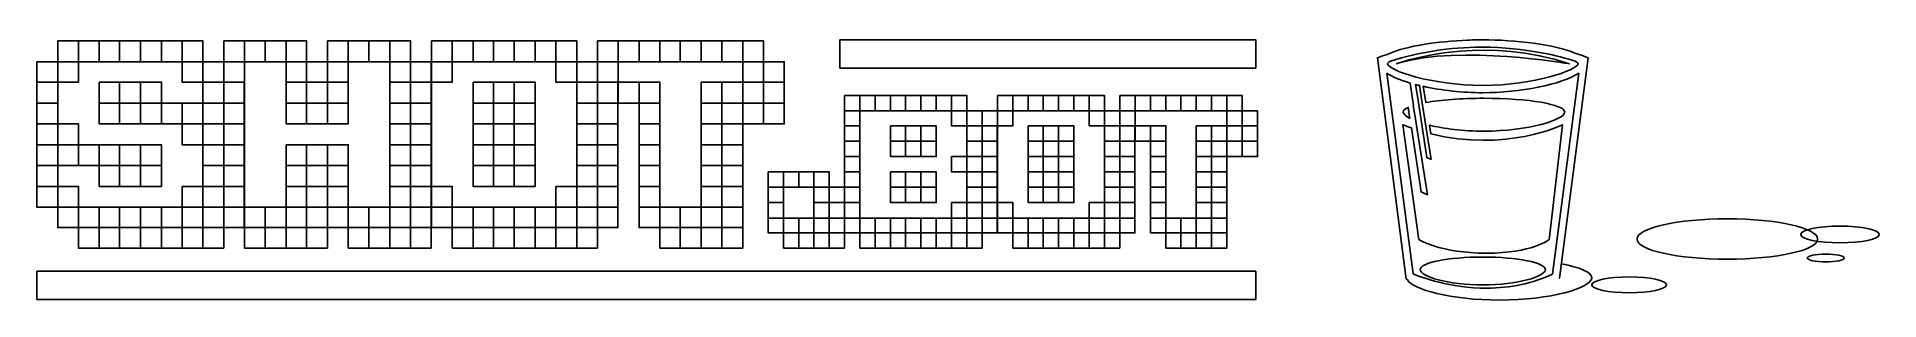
# Model space of a CAD drawing. Header units: millimetres. Extents: x -140 to 141, y -19 to 21.
import ezdxf

# ---------------------------------------------------------------- set-up
doc = ezdxf.new("R2010")
doc.units = ezdxf.units.MM
doc.header["$MEASUREMENT"] = 0
doc.layers.add('Layer 1', color=7, linetype='Continuous')

msp = doc.modelspace()

# ---------------------------------------------------------------- linework, layer by layer
at = {"layer": 'Layer 1', "color": 250}
for points, knots in [([(-136.7557, 20.3292), (-136.7557, 20.3292), (-133.5934, 20.3292), (-133.5934, 20.3292), (-133.5934, 20.3292), (-133.5934, 20.3292), (-133.5934, 17.151), (-133.5934, 17.151), (-133.5934, 17.151), (-133.5934, 17.151), (-136.7557, 17.151), (-136.7557, 17.151), (-136.7557, 17.151), (-136.7557, 17.151), (-136.7557, 20.3292), (-136.7557, 20.3292)], [0, 0, 0, 0, 0.2, 0.2, 0.2, 0.2, 0.4, 0.4, 0.4, 0.4, 0.6, 0.6, 0.6, 0.6, 1, 1, 1, 1]), ([(-133.5934, 20.3292), (-133.5934, 20.3292), (-130.4156, 20.3292), (-130.4156, 20.3292), (-130.4156, 20.3292), (-130.4156, 20.3292), (-130.4156, 17.151), (-130.4156, 17.151), (-130.4156, 17.151), (-130.4156, 17.151), (-133.5934, 17.151), (-133.5934, 17.151), (-133.5934, 17.151), (-133.5934, 17.151), (-133.5934, 20.3292), (-133.5934, 20.3292)], [0, 0, 0, 0, 0.2, 0.2, 0.2, 0.2, 0.4, 0.4, 0.4, 0.4, 0.6, 0.6, 0.6, 0.6, 1, 1, 1, 1]), ([(-130.4156, 20.3292), (-130.4156, 20.3292), (-127.3165, 20.3292), (-127.3165, 20.3292), (-127.3165, 20.3292), (-127.3165, 20.3292), (-127.3165, 17.151), (-127.3165, 17.151), (-127.3165, 17.151), (-127.3165, 17.151), (-130.4156, 17.151), (-130.4156, 17.151), (-130.4156, 17.151), (-130.4156, 17.151), (-130.4156, 20.3292), (-130.4156, 20.3292)], [0, 0, 0, 0, 0.2, 0.2, 0.2, 0.2, 0.4, 0.4, 0.4, 0.4, 0.6, 0.6, 0.6, 0.6, 1, 1, 1, 1]), ([(-127.3165, 20.3292), (-127.3165, 20.3292), (-124.1383, 20.3292), (-124.1383, 20.3292), (-124.1383, 20.3292), (-124.1383, 20.3292), (-124.1383, 17.151), (-124.1383, 17.151), (-124.1383, 17.151), (-124.1383, 17.151), (-127.3165, 17.151), (-127.3165, 17.151), (-127.3165, 17.151), (-127.3165, 17.151), (-127.3165, 20.3292), (-127.3165, 20.3292)], [0, 0, 0, 0, 0.2, 0.2, 0.2, 0.2, 0.4, 0.4, 0.4, 0.4, 0.6, 0.6, 0.6, 0.6, 1, 1, 1, 1]), ([(-124.1386, 20.3292), (-124.1386, 20.3292), (-120.9605, 20.3292), (-120.9605, 20.3292), (-120.9605, 20.3292), (-120.9605, 20.3292), (-120.9605, 17.151), (-120.9605, 17.151), (-120.9605, 17.151), (-120.9605, 17.151), (-124.1386, 17.151), (-124.1386, 17.151), (-124.1386, 17.151), (-124.1386, 17.151), (-124.1386, 20.3292), (-124.1386, 20.3292)], [0, 0, 0, 0, 0.2, 0.2, 0.2, 0.2, 0.4, 0.4, 0.4, 0.4, 0.6, 0.6, 0.6, 0.6, 1, 1, 1, 1]), ([(-120.9605, 20.3292), (-120.9605, 20.3292), (-117.7982, 20.3292), (-117.7982, 20.3292), (-117.7982, 20.3292), (-117.7982, 20.3292), (-117.7982, 17.151), (-117.7982, 17.151), (-117.7982, 17.151), (-117.7982, 17.151), (-120.9605, 17.151), (-120.9605, 17.151), (-120.9605, 17.151), (-120.9605, 17.151), (-120.9605, 20.3292), (-120.9605, 20.3292)], [0, 0, 0, 0, 0.2, 0.2, 0.2, 0.2, 0.4, 0.4, 0.4, 0.4, 0.6, 0.6, 0.6, 0.6, 1, 1, 1, 1]), ([(-117.7982, 20.3292), (-117.7982, 20.3292), (-114.6203, 20.3292), (-114.6203, 20.3292), (-114.6203, 20.3292), (-114.6203, 20.3292), (-114.6203, 17.151), (-114.6203, 17.151), (-114.6203, 17.151), (-114.6203, 17.151), (-117.7982, 17.151), (-117.7982, 17.151), (-117.7982, 17.151), (-117.7982, 17.151), (-117.7982, 20.3292), (-117.7982, 20.3292)], [0, 0, 0, 0, 0.2, 0.2, 0.2, 0.2, 0.4, 0.4, 0.4, 0.4, 0.6, 0.6, 0.6, 0.6, 1, 1, 1, 1]), ([(-111.458, 20.3292), (-111.458, 20.3292), (-108.2799, 20.3292), (-108.2799, 20.3292), (-108.2799, 20.3292), (-108.2799, 20.3292), (-108.2799, 17.151), (-108.2799, 17.151), (-108.2799, 17.151), (-108.2799, 17.151), (-111.458, 17.151), (-111.458, 17.151), (-111.458, 17.151), (-111.458, 17.151), (-111.458, 20.3292), (-111.458, 20.3292)], [0, 0, 0, 0, 0.2, 0.2, 0.2, 0.2, 0.4, 0.4, 0.4, 0.4, 0.6, 0.6, 0.6, 0.6, 1, 1, 1, 1]), ([(-108.2799, 20.3292), (-108.2799, 20.3292), (-105.1176, 20.3292), (-105.1176, 20.3292), (-105.1176, 20.3292), (-105.1176, 20.3292), (-105.1176, 17.151), (-105.1176, 17.151), (-105.1176, 17.151), (-105.1176, 17.151), (-108.2799, 17.151), (-108.2799, 17.151), (-108.2799, 17.151), (-108.2799, 17.151), (-108.2799, 20.3292), (-108.2799, 20.3292)], [0, 0, 0, 0, 0.2, 0.2, 0.2, 0.2, 0.4, 0.4, 0.4, 0.4, 0.6, 0.6, 0.6, 0.6, 1, 1, 1, 1]), ([(-105.1176, 20.3292), (-105.1176, 20.3292), (-101.9397, 20.3292), (-101.9397, 20.3292), (-101.9397, 20.3292), (-101.9397, 20.3292), (-101.9397, 17.151), (-101.9397, 17.151), (-101.9397, 17.151), (-101.9397, 17.151), (-105.1176, 17.151), (-105.1176, 17.151), (-105.1176, 17.151), (-105.1176, 17.151), (-105.1176, 20.3292), (-105.1176, 20.3292)], [0, 0, 0, 0, 0.2, 0.2, 0.2, 0.2, 0.4, 0.4, 0.4, 0.4, 0.6, 0.6, 0.6, 0.6, 1, 1, 1, 1]), ([(-101.9397, 20.3292), (-101.9397, 20.3292), (-98.8406, 20.3292), (-98.8406, 20.3292), (-98.8406, 20.3292), (-98.8406, 20.3292), (-98.8406, 17.151), (-98.8406, 17.151), (-98.8406, 17.151), (-98.8406, 17.151), (-101.9397, 17.151), (-101.9397, 17.151), (-101.9397, 17.151), (-101.9397, 17.151), (-101.9397, 20.3292), (-101.9397, 20.3292)], [0, 0, 0, 0, 0.2, 0.2, 0.2, 0.2, 0.4, 0.4, 0.4, 0.4, 0.6, 0.6, 0.6, 0.6, 1, 1, 1, 1]), ([(-95.6624, 20.3292), (-95.6624, 20.3292), (-92.4842, 20.3292), (-92.4842, 20.3292), (-92.4842, 20.3292), (-92.4842, 20.3292), (-92.4842, 17.151), (-92.4842, 17.151), (-92.4842, 17.151), (-92.4842, 17.151), (-95.6624, 17.151), (-95.6624, 17.151), (-95.6624, 17.151), (-95.6624, 17.151), (-95.6624, 20.3292), (-95.6624, 20.3292)], [0, 0, 0, 0, 0.2, 0.2, 0.2, 0.2, 0.4, 0.4, 0.4, 0.4, 0.6, 0.6, 0.6, 0.6, 1, 1, 1, 1]), ([(-92.4846, 20.3292), (-92.4846, 20.3292), (-89.3223, 20.3292), (-89.3223, 20.3292), (-89.3223, 20.3292), (-89.3223, 20.3292), (-89.3223, 17.151), (-89.3223, 17.151), (-89.3223, 17.151), (-89.3223, 17.151), (-92.4846, 17.151), (-92.4846, 17.151), (-92.4846, 17.151), (-92.4846, 17.151), (-92.4846, 20.3292), (-92.4846, 20.3292)], [0, 0, 0, 0, 0.2, 0.2, 0.2, 0.2, 0.4, 0.4, 0.4, 0.4, 0.6, 0.6, 0.6, 0.6, 1, 1, 1, 1]), ([(-89.3223, 20.3292), (-89.3223, 20.3292), (-86.1445, 20.3292), (-86.1445, 20.3292), (-86.1445, 20.3292), (-86.1445, 20.3292), (-86.1445, 17.151), (-86.1445, 17.151), (-86.1445, 17.151), (-86.1445, 17.151), (-89.3223, 17.151), (-89.3223, 17.151), (-89.3223, 17.151), (-89.3223, 17.151), (-89.3223, 20.3292), (-89.3223, 20.3292)], [0, 0, 0, 0, 0.2, 0.2, 0.2, 0.2, 0.4, 0.4, 0.4, 0.4, 0.6, 0.6, 0.6, 0.6, 1, 1, 1, 1]), ([(-86.1441, 20.3292), (-86.1441, 20.3292), (-82.9818, 20.3292), (-82.9818, 20.3292), (-82.9818, 20.3292), (-82.9818, 20.3292), (-82.9818, 17.151), (-82.9818, 17.151), (-82.9818, 17.151), (-82.9818, 17.151), (-86.1441, 17.151), (-86.1441, 17.151), (-86.1441, 17.151), (-86.1441, 17.151), (-86.1441, 20.3292), (-86.1441, 20.3292)], [0, 0, 0, 0, 0.2, 0.2, 0.2, 0.2, 0.4, 0.4, 0.4, 0.4, 0.6, 0.6, 0.6, 0.6, 1, 1, 1, 1]), ([(-79.804, 20.3292), (-79.804, 20.3292), (-76.6417, 20.3292), (-76.6417, 20.3292), (-76.6417, 20.3292), (-76.6417, 20.3292), (-76.6417, 17.151), (-76.6417, 17.151), (-76.6417, 17.151), (-76.6417, 17.151), (-79.804, 17.151), (-79.804, 17.151), (-79.804, 17.151), (-79.804, 17.151), (-79.804, 20.3292), (-79.804, 20.3292)], [0, 0, 0, 0, 0.2, 0.2, 0.2, 0.2, 0.4, 0.4, 0.4, 0.4, 0.6, 0.6, 0.6, 0.6, 1, 1, 1, 1]), ([(-76.6417, 20.3292), (-76.6417, 20.3292), (-73.4639, 20.3292), (-73.4639, 20.3292), (-73.4639, 20.3292), (-73.4639, 20.3292), (-73.4639, 17.151), (-73.4639, 17.151), (-73.4639, 17.151), (-73.4639, 17.151), (-76.6417, 17.151), (-76.6417, 17.151), (-76.6417, 17.151), (-76.6417, 17.151), (-76.6417, 20.3292), (-76.6417, 20.3292)], [0, 0, 0, 0, 0.2, 0.2, 0.2, 0.2, 0.4, 0.4, 0.4, 0.4, 0.6, 0.6, 0.6, 0.6, 1, 1, 1, 1]), ([(-73.4639, 20.3292), (-73.4639, 20.3292), (-70.3647, 20.3292), (-70.3647, 20.3292), (-70.3647, 20.3292), (-70.3647, 20.3292), (-70.3647, 17.151), (-70.3647, 17.151), (-70.3647, 17.151), (-70.3647, 17.151), (-73.4639, 17.151), (-73.4639, 17.151), (-73.4639, 17.151), (-73.4639, 17.151), (-73.4639, 20.3292), (-73.4639, 20.3292)], [0, 0, 0, 0, 0.2, 0.2, 0.2, 0.2, 0.4, 0.4, 0.4, 0.4, 0.6, 0.6, 0.6, 0.6, 1, 1, 1, 1]), ([(-70.3647, 20.3292), (-70.3647, 20.3292), (-67.1866, 20.3292), (-67.1866, 20.3292), (-67.1866, 20.3292), (-67.1866, 20.3292), (-67.1866, 17.151), (-67.1866, 17.151), (-67.1866, 17.151), (-67.1866, 17.151), (-70.3647, 17.151), (-70.3647, 17.151), (-70.3647, 17.151), (-70.3647, 17.151), (-70.3647, 20.3292), (-70.3647, 20.3292)], [0, 0, 0, 0, 0.2, 0.2, 0.2, 0.2, 0.4, 0.4, 0.4, 0.4, 0.6, 0.6, 0.6, 0.6, 1, 1, 1, 1]), ([(-67.1866, 20.3292), (-67.1866, 20.3292), (-64.0084, 20.3292), (-64.0084, 20.3292), (-64.0084, 20.3292), (-64.0084, 20.3292), (-64.0084, 17.151), (-64.0084, 17.151), (-64.0084, 17.151), (-64.0084, 17.151), (-67.1866, 17.151), (-67.1866, 17.151), (-67.1866, 17.151), (-67.1866, 17.151), (-67.1866, 20.3292), (-67.1866, 20.3292)], [0, 0, 0, 0, 0.2, 0.2, 0.2, 0.2, 0.4, 0.4, 0.4, 0.4, 0.6, 0.6, 0.6, 0.6, 1, 1, 1, 1]), ([(-64.0084, 20.3292), (-64.0084, 20.3292), (-60.8461, 20.3292), (-60.8461, 20.3292), (-60.8461, 20.3292), (-60.8461, 20.3292), (-60.8461, 17.151), (-60.8461, 17.151), (-60.8461, 17.151), (-60.8461, 17.151), (-64.0084, 17.151), (-64.0084, 17.151), (-64.0084, 17.151), (-64.0084, 17.151), (-64.0084, 20.3292), (-64.0084, 20.3292)], [0, 0, 0, 0, 0.2, 0.2, 0.2, 0.2, 0.4, 0.4, 0.4, 0.4, 0.6, 0.6, 0.6, 0.6, 1, 1, 1, 1]), ([(-60.8464, 20.3292), (-60.8464, 20.3292), (-57.6686, 20.3292), (-57.6686, 20.3292), (-57.6686, 20.3292), (-57.6686, 20.3292), (-57.6686, 17.151), (-57.6686, 17.151), (-57.6686, 17.151), (-57.6686, 17.151), (-60.8464, 17.151), (-60.8464, 17.151), (-60.8464, 17.151), (-60.8464, 17.151), (-60.8464, 20.3292), (-60.8464, 20.3292)], [0, 0, 0, 0, 0.2, 0.2, 0.2, 0.2, 0.4, 0.4, 0.4, 0.4, 0.6, 0.6, 0.6, 0.6, 1, 1, 1, 1]), ([(-54.506, 20.3292), (-54.506, 20.3292), (-51.3278, 20.3292), (-51.3278, 20.3292), (-51.3278, 20.3292), (-51.3278, 20.3292), (-51.3278, 17.151), (-51.3278, 17.151), (-51.3278, 17.151), (-51.3278, 17.151), (-54.506, 17.151), (-54.506, 17.151), (-54.506, 17.151), (-54.506, 17.151), (-54.506, 20.3292), (-54.506, 20.3292)], [0, 0, 0, 0, 0.2, 0.2, 0.2, 0.2, 0.4, 0.4, 0.4, 0.4, 0.6, 0.6, 0.6, 0.6, 1, 1, 1, 1]), ([(-51.3281, 20.3292), (-51.3281, 20.3292), (-48.1658, 20.3292), (-48.1658, 20.3292), (-48.1658, 20.3292), (-48.1658, 20.3292), (-48.1658, 17.151), (-48.1658, 17.151), (-48.1658, 17.151), (-48.1658, 17.151), (-51.3281, 17.151), (-51.3281, 17.151), (-51.3281, 17.151), (-51.3281, 17.151), (-51.3281, 20.3292), (-51.3281, 20.3292)], [0, 0, 0, 0, 0.2, 0.2, 0.2, 0.2, 0.4, 0.4, 0.4, 0.4, 0.6, 0.6, 0.6, 0.6, 1, 1, 1, 1]), ([(-48.1658, 20.3292), (-48.1658, 20.3292), (-44.988, 20.3292), (-44.988, 20.3292), (-44.988, 20.3292), (-44.988, 20.3292), (-44.988, 17.151), (-44.988, 17.151), (-44.988, 17.151), (-44.988, 17.151), (-48.1658, 17.151), (-48.1658, 17.151), (-48.1658, 17.151), (-48.1658, 17.151), (-48.1658, 20.3292), (-48.1658, 20.3292)], [0, 0, 0, 0, 0.2, 0.2, 0.2, 0.2, 0.4, 0.4, 0.4, 0.4, 0.6, 0.6, 0.6, 0.6, 1, 1, 1, 1]), ([(-44.9877, 20.3292), (-44.9877, 20.3292), (-41.8885, 20.3292), (-41.8885, 20.3292), (-41.8885, 20.3292), (-41.8885, 20.3292), (-41.8885, 17.151), (-41.8885, 17.151), (-41.8885, 17.151), (-41.8885, 17.151), (-44.9877, 17.151), (-44.9877, 17.151), (-44.9877, 17.151), (-44.9877, 17.151), (-44.9877, 20.3292), (-44.9877, 20.3292)], [0, 0, 0, 0, 0.2, 0.2, 0.2, 0.2, 0.4, 0.4, 0.4, 0.4, 0.6, 0.6, 0.6, 0.6, 1, 1, 1, 1]), ([(-41.8889, 20.3292), (-41.8889, 20.3292), (-38.7107, 20.3292), (-38.7107, 20.3292), (-38.7107, 20.3292), (-38.7107, 20.3292), (-38.7107, 17.151), (-38.7107, 17.151), (-38.7107, 17.151), (-38.7107, 17.151), (-41.8889, 17.151), (-41.8889, 17.151), (-41.8889, 17.151), (-41.8889, 17.151), (-41.8889, 20.3292), (-41.8889, 20.3292)], [0, 0, 0, 0, 0.2, 0.2, 0.2, 0.2, 0.4, 0.4, 0.4, 0.4, 0.6, 0.6, 0.6, 0.6, 1, 1, 1, 1]), ([(-38.7107, 20.3292), (-38.7107, 20.3292), (-35.5325, 20.3292), (-35.5325, 20.3292), (-35.5325, 20.3292), (-35.5325, 20.3292), (-35.5325, 17.151), (-35.5325, 17.151), (-35.5325, 17.151), (-35.5325, 17.151), (-38.7107, 17.151), (-38.7107, 17.151), (-38.7107, 17.151), (-38.7107, 17.151), (-38.7107, 20.3292), (-38.7107, 20.3292)], [0, 0, 0, 0, 0.2, 0.2, 0.2, 0.2, 0.4, 0.4, 0.4, 0.4, 0.6, 0.6, 0.6, 0.6, 1, 1, 1, 1]), ([(-35.5325, 20.3292), (-35.5325, 20.3292), (-32.3702, 20.3292), (-32.3702, 20.3292), (-32.3702, 20.3292), (-32.3702, 20.3292), (-32.3702, 17.151), (-32.3702, 17.151), (-32.3702, 17.151), (-32.3702, 17.151), (-35.5325, 17.151), (-35.5325, 17.151), (-35.5325, 17.151), (-35.5325, 17.151), (-35.5325, 20.3292), (-35.5325, 20.3292)], [0, 0, 0, 0, 0.2, 0.2, 0.2, 0.2, 0.4, 0.4, 0.4, 0.4, 0.6, 0.6, 0.6, 0.6, 1, 1, 1, 1]), ([(-32.3702, 20.3292), (-32.3702, 20.3292), (-29.1924, 20.3292), (-29.1924, 20.3292), (-29.1924, 20.3292), (-29.1924, 20.3292), (-29.1924, 17.151), (-29.1924, 17.151), (-29.1924, 17.151), (-29.1924, 17.151), (-32.3702, 17.151), (-32.3702, 17.151), (-32.3702, 17.151), (-32.3702, 17.151), (-32.3702, 20.3292), (-32.3702, 20.3292)], [0, 0, 0, 0, 0.2, 0.2, 0.2, 0.2, 0.4, 0.4, 0.4, 0.4, 0.6, 0.6, 0.6, 0.6, 1, 1, 1, 1]), ([(45.8145, 16.2055), (45.8145, 16.2055), (-17.5521, 16.2055), (-17.5521, 16.2055), (-17.5521, 16.2055), (-17.5521, 16.2055), (-17.5521, 20.4985), (-17.5521, 20.4985), (-17.5521, 20.4985), (-17.5521, 20.4985), (45.8145, 20.4985), (45.8145, 20.4985), (45.8145, 20.4985), (45.8145, 20.4985), (45.8145, 16.2055), (45.8145, 16.2055)], [0, 0, 0, 0, 0.2, 0.2, 0.2, 0.2, 0.4, 0.4, 0.4, 0.4, 0.6, 0.6, 0.6, 0.6, 1, 1, 1, 1]), ([(92.3733, -13.6108), (92.3733, -13.6108), (92.0876, -15.7948), (92.0876, -15.7948), (92.0876, -15.7948), (92.0823, -15.7976), (92.077, -15.7994), (92.072, -15.8022), (92.072, -15.8022), (92.072, -15.8022), (96.4581, 17.7579), (96.4581, 17.7579), (96.4581, 17.7579), (96.4581, 17.7579), (96.051, 17.9187), (96.051, 17.9187), (96.051, 17.9187), (95.9752, 17.948), (95.415, 18.1657), (94.4455, 18.4627), (94.4455, 18.4627), (91.5379, 19.798), (85.2761, 20.4982), (80.4036, 20.4982), (80.4036, 20.4982), (80.3778, 20.4982), (80.3517, 20.4979), (80.3256, 20.4975), (80.3256, 20.4975), (80.2991, 20.4979), (80.2737, 20.4986), (80.2476, 20.4986), (80.2476, 20.4986), (80.2215, 20.4986), (80.1951, 20.4968), (80.169, 20.4968), (80.169, 20.4968), (79.5978, 20.494), (79.0101, 20.4827), (78.4107, 20.4612), (78.4107, 20.4612), (78.3024, 20.457), (78.1945, 20.4531), (78.0862, 20.4485), (78.0862, 20.4485), (73.602, 20.2647), (68.6236, 19.5662), (66.2131, 18.3925), (66.2131, 18.3925), (65.7326, 18.2429), (65.2521, 18.092), (64.7773, 17.9265), (64.7773, 17.9265), (64.7773, 17.9265), (64.3465, 17.7759), (64.3465, 17.7759), (64.3465, 17.7759), (64.3465, 17.7759), (68.751, -15.9204), (68.751, -15.9204), (68.751, -15.9204), (68.751, -15.9204), (68.9083, -15.9917), (68.9083, -15.9917), (68.9083, -15.9917), (69.586, -17.4892), (75.6044, -19.1247), (82.9305, -19.1247), (82.9305, -19.1247), (90.7117, -19.1247), (97.0187, -17.2804), (97.0187, -15.7147), (97.0187, -15.7147), (97.0187, -14.8801), (95.2266, -14.1301), (92.3733, -13.6108)], [0, 0, 0, 0, 0.05, 0.05, 0.05, 0.05, 0.1, 0.1, 0.1, 0.1, 0.15, 0.15, 0.15, 0.15, 0.2, 0.2, 0.2, 0.2, 0.25, 0.25, 0.25, 0.25, 0.3, 0.3, 0.3, 0.3, 0.35, 0.35, 0.35, 0.35, 0.4, 0.4, 0.4, 0.4, 0.45, 0.45, 0.45, 0.45, 0.5, 0.5, 0.5, 0.5, 0.55, 0.55, 0.55, 0.55, 0.6, 0.6, 0.6, 0.6, 0.65, 0.65, 0.65, 0.65, 0.7, 0.7, 0.7, 0.7, 0.75, 0.75, 0.75, 0.75, 0.8, 0.8, 0.8, 0.8, 0.85, 0.85, 0.85, 0.85, 0.9, 0.9, 0.9, 0.9, 1, 1, 1, 1]), ([(93.5987, 16.8441), (81.2441, 20.9451), (70.327, 17.8598), (67.8135, 17.0328), (67.8135, 17.0328), (67.6992, 16.9951), (67.6089, 16.9644), (67.5299, 16.9372), (67.5299, 16.9372), (76.9638, 19.7817), (93.5987, 16.8441), (93.5987, 16.8441)], [0, 0, 0, 0, 0.25, 0.25, 0.25, 0.25, 0.5, 0.5, 0.5, 0.5, 1, 1, 1, 1]), ([(-139.9339, 17.1513), (-139.9339, 17.1513), (-136.7557, 17.1513), (-136.7557, 17.1513), (-136.7557, 17.1513), (-136.7557, 17.1513), (-136.7557, 14.0522), (-136.7557, 14.0522), (-136.7557, 14.0522), (-136.7557, 14.0522), (-139.9339, 14.0522), (-139.9339, 14.0522), (-139.9339, 14.0522), (-139.9339, 14.0522), (-139.9339, 17.1513), (-139.9339, 17.1513)], [0, 0, 0, 0, 0.2, 0.2, 0.2, 0.2, 0.4, 0.4, 0.4, 0.4, 0.6, 0.6, 0.6, 0.6, 1, 1, 1, 1]), ([(-136.7557, 17.1513), (-136.7557, 17.1513), (-133.5934, 17.1513), (-133.5934, 17.1513), (-133.5934, 17.1513), (-133.5934, 17.1513), (-133.5934, 14.0522), (-133.5934, 14.0522), (-133.5934, 14.0522), (-133.5934, 14.0522), (-136.7557, 14.0522), (-136.7557, 14.0522), (-136.7557, 14.0522), (-136.7557, 14.0522), (-136.7557, 17.1513), (-136.7557, 17.1513)], [0, 0, 0, 0, 0.2, 0.2, 0.2, 0.2, 0.4, 0.4, 0.4, 0.4, 0.6, 0.6, 0.6, 0.6, 1, 1, 1, 1]), ([(-117.7982, 17.1513), (-117.7982, 17.1513), (-114.6203, 17.1513), (-114.6203, 17.1513), (-114.6203, 17.1513), (-114.6203, 17.1513), (-114.6203, 14.0522), (-114.6203, 14.0522), (-114.6203, 14.0522), (-114.6203, 14.0522), (-117.7982, 14.0522), (-117.7982, 14.0522), (-117.7982, 14.0522), (-117.7982, 14.0522), (-117.7982, 17.1513), (-117.7982, 17.1513)], [0, 0, 0, 0, 0.2, 0.2, 0.2, 0.2, 0.4, 0.4, 0.4, 0.4, 0.6, 0.6, 0.6, 0.6, 1, 1, 1, 1]), ([(-114.6203, 17.1513), (-114.6203, 17.1513), (-111.458, 17.1513), (-111.458, 17.1513), (-111.458, 17.1513), (-111.458, 17.1513), (-111.458, 14.0522), (-111.458, 14.0522), (-111.458, 14.0522), (-111.458, 14.0522), (-114.6203, 14.0522), (-114.6203, 14.0522), (-114.6203, 14.0522), (-114.6203, 14.0522), (-114.6203, 17.1513), (-114.6203, 17.1513)], [0, 0, 0, 0, 0.2, 0.2, 0.2, 0.2, 0.4, 0.4, 0.4, 0.4, 0.6, 0.6, 0.6, 0.6, 1, 1, 1, 1]), ([(-111.458, 17.1513), (-111.458, 17.1513), (-108.2799, 17.1513), (-108.2799, 17.1513), (-108.2799, 17.1513), (-108.2799, 17.1513), (-108.2799, 14.0522), (-108.2799, 14.0522), (-108.2799, 14.0522), (-108.2799, 14.0522), (-111.458, 14.0522), (-111.458, 14.0522), (-111.458, 14.0522), (-111.458, 14.0522), (-111.458, 17.1513), (-111.458, 17.1513)], [0, 0, 0, 0, 0.2, 0.2, 0.2, 0.2, 0.4, 0.4, 0.4, 0.4, 0.6, 0.6, 0.6, 0.6, 1, 1, 1, 1]), ([(-101.9397, 17.1513), (-101.9397, 17.1513), (-98.8406, 17.1513), (-98.8406, 17.1513), (-98.8406, 17.1513), (-98.8406, 17.1513), (-98.8406, 14.0522), (-98.8406, 14.0522), (-98.8406, 14.0522), (-98.8406, 14.0522), (-101.9397, 14.0522), (-101.9397, 14.0522), (-101.9397, 14.0522), (-101.9397, 14.0522), (-101.9397, 17.1513), (-101.9397, 17.1513)], [0, 0, 0, 0, 0.2, 0.2, 0.2, 0.2, 0.4, 0.4, 0.4, 0.4, 0.6, 0.6, 0.6, 0.6, 1, 1, 1, 1]), ([(-98.8406, 17.1513), (-98.8406, 17.1513), (-95.6624, 17.1513), (-95.6624, 17.1513), (-95.6624, 17.1513), (-95.6624, 17.1513), (-95.6624, 14.0522), (-95.6624, 14.0522), (-95.6624, 14.0522), (-95.6624, 14.0522), (-98.8406, 14.0522), (-98.8406, 14.0522), (-98.8406, 14.0522), (-98.8406, 14.0522), (-98.8406, 17.1513), (-98.8406, 17.1513)], [0, 0, 0, 0, 0.2, 0.2, 0.2, 0.2, 0.4, 0.4, 0.4, 0.4, 0.6, 0.6, 0.6, 0.6, 1, 1, 1, 1]), ([(-95.6624, 17.1513), (-95.6624, 17.1513), (-92.4842, 17.1513), (-92.4842, 17.1513), (-92.4842, 17.1513), (-92.4842, 17.1513), (-92.4842, 14.0522), (-92.4842, 14.0522), (-92.4842, 14.0522), (-92.4842, 14.0522), (-95.6624, 14.0522), (-95.6624, 14.0522), (-95.6624, 14.0522), (-95.6624, 14.0522), (-95.6624, 17.1513), (-95.6624, 17.1513)], [0, 0, 0, 0, 0.2, 0.2, 0.2, 0.2, 0.4, 0.4, 0.4, 0.4, 0.6, 0.6, 0.6, 0.6, 1, 1, 1, 1]), ([(-86.1441, 17.1513), (-86.1441, 17.1513), (-82.9818, 17.1513), (-82.9818, 17.1513), (-82.9818, 17.1513), (-82.9818, 17.1513), (-82.9818, 14.0522), (-82.9818, 14.0522), (-82.9818, 14.0522), (-82.9818, 14.0522), (-86.1441, 14.0522), (-86.1441, 14.0522), (-86.1441, 14.0522), (-86.1441, 14.0522), (-86.1441, 17.1513), (-86.1441, 17.1513)], [0, 0, 0, 0, 0.2, 0.2, 0.2, 0.2, 0.4, 0.4, 0.4, 0.4, 0.6, 0.6, 0.6, 0.6, 1, 1, 1, 1]), ([(-82.9822, 17.1513), (-82.9822, 17.1513), (-79.8671, 17.1513), (-79.8671, 17.1513), (-79.8671, 17.1513), (-79.8671, 17.1513), (-79.8671, 14.0522), (-79.8671, 14.0522), (-79.8671, 14.0522), (-79.8671, 14.0522), (-82.9822, 14.0522), (-82.9822, 14.0522), (-82.9822, 14.0522), (-82.9822, 14.0522), (-82.9822, 17.1513), (-82.9822, 17.1513)], [0, 0, 0, 0, 0.2, 0.2, 0.2, 0.2, 0.4, 0.4, 0.4, 0.4, 0.6, 0.6, 0.6, 0.6, 1, 1, 1, 1]), ([(-82.9822, 17.1513), (-82.9822, 17.1513), (-79.804, 17.1513), (-79.804, 17.1513), (-79.804, 17.1513), (-79.804, 17.1513), (-79.804, 14.0522), (-79.804, 14.0522), (-79.804, 14.0522), (-79.804, 14.0522), (-82.9822, 14.0522), (-82.9822, 14.0522), (-82.9822, 14.0522), (-82.9822, 14.0522), (-82.9822, 17.1513), (-82.9822, 17.1513)], [0, 0, 0, 0, 0.2, 0.2, 0.2, 0.2, 0.4, 0.4, 0.4, 0.4, 0.6, 0.6, 0.6, 0.6, 1, 1, 1, 1]), ([(-79.804, 17.1513), (-79.804, 17.1513), (-76.6417, 17.1513), (-76.6417, 17.1513), (-76.6417, 17.1513), (-76.6417, 17.1513), (-76.6417, 14.0522), (-76.6417, 14.0522), (-76.6417, 14.0522), (-76.6417, 14.0522), (-79.804, 14.0522), (-79.804, 14.0522), (-79.804, 14.0522), (-79.804, 14.0522), (-79.804, 17.1513), (-79.804, 17.1513)], [0, 0, 0, 0, 0.2, 0.2, 0.2, 0.2, 0.4, 0.4, 0.4, 0.4, 0.6, 0.6, 0.6, 0.6, 1, 1, 1, 1]), ([(-60.8464, 17.1513), (-60.8464, 17.1513), (-57.6686, 17.1513), (-57.6686, 17.1513), (-57.6686, 17.1513), (-57.6686, 17.1513), (-57.6686, 14.0522), (-57.6686, 14.0522), (-57.6686, 14.0522), (-57.6686, 14.0522), (-60.8464, 14.0522), (-60.8464, 14.0522), (-60.8464, 14.0522), (-60.8464, 14.0522), (-60.8464, 17.1513), (-60.8464, 17.1513)], [0, 0, 0, 0, 0.2, 0.2, 0.2, 0.2, 0.4, 0.4, 0.4, 0.4, 0.6, 0.6, 0.6, 0.6, 1, 1, 1, 1]), ([(-57.6683, 17.1513), (-57.6683, 17.1513), (-54.506, 17.1513), (-54.506, 17.1513), (-54.506, 17.1513), (-54.506, 17.1513), (-54.506, 14.0522), (-54.506, 14.0522), (-54.506, 14.0522), (-54.506, 14.0522), (-57.6683, 14.0522), (-57.6683, 14.0522), (-57.6683, 14.0522), (-57.6683, 14.0522), (-57.6683, 17.1513), (-57.6683, 17.1513)], [0, 0, 0, 0, 0.2, 0.2, 0.2, 0.2, 0.4, 0.4, 0.4, 0.4, 0.6, 0.6, 0.6, 0.6, 1, 1, 1, 1]), ([(-54.506, 17.1513), (-54.506, 17.1513), (-51.3278, 17.1513), (-51.3278, 17.1513), (-51.3278, 17.1513), (-51.3278, 17.1513), (-51.3278, 14.0522), (-51.3278, 14.0522), (-51.3278, 14.0522), (-51.3278, 14.0522), (-54.506, 14.0522), (-54.506, 14.0522), (-54.506, 14.0522), (-54.506, 14.0522), (-54.506, 17.1513), (-54.506, 17.1513)], [0, 0, 0, 0, 0.2, 0.2, 0.2, 0.2, 0.4, 0.4, 0.4, 0.4, 0.6, 0.6, 0.6, 0.6, 1, 1, 1, 1]), ([(-32.3702, 17.1513), (-32.3702, 17.1513), (-29.1924, 17.1513), (-29.1924, 17.1513), (-29.1924, 17.1513), (-29.1924, 17.1513), (-29.1924, 14.0522), (-29.1924, 14.0522), (-29.1924, 14.0522), (-29.1924, 14.0522), (-32.3702, 14.0522), (-32.3702, 14.0522), (-32.3702, 14.0522), (-32.3702, 14.0522), (-32.3702, 17.1513), (-32.3702, 17.1513)], [0, 0, 0, 0, 0.2, 0.2, 0.2, 0.2, 0.4, 0.4, 0.4, 0.4, 0.6, 0.6, 0.6, 0.6, 1, 1, 1, 1]), ([(-29.1924, 17.1513), (-29.1924, 17.1513), (-26.0301, 17.1513), (-26.0301, 17.1513), (-26.0301, 17.1513), (-26.0301, 17.1513), (-26.0301, 14.0522), (-26.0301, 14.0522), (-26.0301, 14.0522), (-26.0301, 14.0522), (-29.1924, 14.0522), (-29.1924, 14.0522), (-29.1924, 14.0522), (-29.1924, 14.0522), (-29.1924, 17.1513), (-29.1924, 17.1513)], [0, 0, 0, 0, 0.2, 0.2, 0.2, 0.2, 0.4, 0.4, 0.4, 0.4, 0.6, 0.6, 0.6, 0.6, 1, 1, 1, 1]), ([(66.3313, 17.2506), (70.7293, 18.6469), (75.3737, 19.3651), (80.1616, 19.3736), (80.1616, 19.3736), (80.2191, 19.3739), (80.2752, 19.3747), (80.3323, 19.3747), (80.3323, 19.3747), (86.9903, 19.363), (92.2336, 17.9773), (94.4678, 17.2742), (94.4678, 17.2742), (94.7376, 17.1218), (94.9013, 16.98), (94.9405, 16.8562), (94.9405, 16.8562), (94.7172, 15.874), (88.3682, 13.564), (80.4036, 13.564), (80.4036, 13.564), (72.4393, 13.564), (66.0907, 15.874), (65.8656, 16.8269), (65.8656, 16.8269), (65.9051, 16.9535), (66.0656, 17.0975), (66.3313, 17.2506)], [0, 0, 0, 0, 0.125, 0.125, 0.125, 0.125, 0.25, 0.25, 0.25, 0.25, 0.375, 0.375, 0.375, 0.375, 0.5, 0.5, 0.5, 0.5, 0.625, 0.625, 0.625, 0.625, 0.75, 0.75, 0.75, 0.75, 1, 1, 1, 1]), ([(67.4587, 16.9161), (67.4587, 16.9161), (67.2714, 16.8441), (67.2714, 16.8441), (67.2714, 16.8441), (67.2714, 16.8441), (67.3635, 16.8794), (67.53, 16.9373), (67.53, 16.9373), (67.5064, 16.9295), (67.482, 16.9235), (67.4587, 16.9161)], [0, 0, 0, 0, 0.25, 0.25, 0.25, 0.25, 0.5, 0.5, 0.5, 0.5, 1, 1, 1, 1]), ([(-139.9339, 14.0522), (-139.9339, 14.0522), (-136.7557, 14.0522), (-136.7557, 14.0522), (-136.7557, 14.0522), (-136.7557, 14.0522), (-136.7557, 10.874), (-136.7557, 10.874), (-136.7557, 10.874), (-136.7557, 10.874), (-139.9339, 10.874), (-139.9339, 10.874), (-139.9339, 10.874), (-139.9339, 10.874), (-139.9339, 14.0522), (-139.9339, 14.0522)], [0, 0, 0, 0, 0.2, 0.2, 0.2, 0.2, 0.4, 0.4, 0.4, 0.4, 0.6, 0.6, 0.6, 0.6, 1, 1, 1, 1]), ([(-130.4156, 14.0522), (-130.4156, 14.0522), (-127.3165, 14.0522), (-127.3165, 14.0522), (-127.3165, 14.0522), (-127.3165, 14.0522), (-127.3165, 10.874), (-127.3165, 10.874), (-127.3165, 10.874), (-127.3165, 10.874), (-130.4156, 10.874), (-130.4156, 10.874), (-130.4156, 10.874), (-130.4156, 10.874), (-130.4156, 14.0522), (-130.4156, 14.0522)], [0, 0, 0, 0, 0.2, 0.2, 0.2, 0.2, 0.4, 0.4, 0.4, 0.4, 0.6, 0.6, 0.6, 0.6, 1, 1, 1, 1]), ([(-127.3165, 14.0522), (-127.3165, 14.0522), (-124.1383, 14.0522), (-124.1383, 14.0522), (-124.1383, 14.0522), (-124.1383, 14.0522), (-124.1383, 10.874), (-124.1383, 10.874), (-124.1383, 10.874), (-124.1383, 10.874), (-127.3165, 10.874), (-127.3165, 10.874), (-127.3165, 10.874), (-127.3165, 10.874), (-127.3165, 14.0522), (-127.3165, 14.0522)], [0, 0, 0, 0, 0.2, 0.2, 0.2, 0.2, 0.4, 0.4, 0.4, 0.4, 0.6, 0.6, 0.6, 0.6, 1, 1, 1, 1]), ([(-124.1386, 14.0522), (-124.1386, 14.0522), (-120.9605, 14.0522), (-120.9605, 14.0522), (-120.9605, 14.0522), (-120.9605, 14.0522), (-120.9605, 10.874), (-120.9605, 10.874), (-120.9605, 10.874), (-120.9605, 10.874), (-124.1386, 10.874), (-124.1386, 10.874), (-124.1386, 10.874), (-124.1386, 10.874), (-124.1386, 14.0522), (-124.1386, 14.0522)], [0, 0, 0, 0, 0.2, 0.2, 0.2, 0.2, 0.4, 0.4, 0.4, 0.4, 0.6, 0.6, 0.6, 0.6, 1, 1, 1, 1]), ([(-114.6203, 14.0522), (-114.6203, 14.0522), (-111.458, 14.0522), (-111.458, 14.0522), (-111.458, 14.0522), (-111.458, 14.0522), (-111.458, 10.874), (-111.458, 10.874), (-111.458, 10.874), (-111.458, 10.874), (-114.6203, 10.874), (-114.6203, 10.874), (-114.6203, 10.874), (-114.6203, 10.874), (-114.6203, 14.0522), (-114.6203, 14.0522)], [0, 0, 0, 0, 0.2, 0.2, 0.2, 0.2, 0.4, 0.4, 0.4, 0.4, 0.6, 0.6, 0.6, 0.6, 1, 1, 1, 1]), ([(-111.458, 14.0522), (-111.458, 14.0522), (-108.343, 14.0522), (-108.343, 14.0522), (-108.343, 14.0522), (-108.343, 14.0522), (-108.343, 10.874), (-108.343, 10.874), (-108.343, 10.874), (-108.343, 10.874), (-111.458, 10.874), (-111.458, 10.874), (-111.458, 10.874), (-111.458, 10.874), (-111.458, 14.0522), (-111.458, 14.0522)], [0, 0, 0, 0, 0.2, 0.2, 0.2, 0.2, 0.4, 0.4, 0.4, 0.4, 0.6, 0.6, 0.6, 0.6, 1, 1, 1, 1]), ([(-111.458, 14.0522), (-111.458, 14.0522), (-108.2799, 14.0522), (-108.2799, 14.0522), (-108.2799, 14.0522), (-108.2799, 14.0522), (-108.2799, 10.874), (-108.2799, 10.874), (-108.2799, 10.874), (-108.2799, 10.874), (-111.458, 10.874), (-111.458, 10.874), (-111.458, 10.874), (-111.458, 10.874), (-111.458, 14.0522), (-111.458, 14.0522)], [0, 0, 0, 0, 0.2, 0.2, 0.2, 0.2, 0.4, 0.4, 0.4, 0.4, 0.6, 0.6, 0.6, 0.6, 1, 1, 1, 1]), ([(-101.9397, 14.0522), (-101.9397, 14.0522), (-98.8406, 14.0522), (-98.8406, 14.0522), (-98.8406, 14.0522), (-98.8406, 14.0522), (-98.8406, 10.874), (-98.8406, 10.874), (-98.8406, 10.874), (-98.8406, 10.874), (-101.9397, 10.874), (-101.9397, 10.874), (-101.9397, 10.874), (-101.9397, 10.874), (-101.9397, 14.0522), (-101.9397, 14.0522)], [0, 0, 0, 0, 0.2, 0.2, 0.2, 0.2, 0.4, 0.4, 0.4, 0.4, 0.6, 0.6, 0.6, 0.6, 1, 1, 1, 1]), ([(-98.8406, 14.0522), (-98.8406, 14.0522), (-95.6624, 14.0522), (-95.6624, 14.0522), (-95.6624, 14.0522), (-95.6624, 14.0522), (-95.6624, 10.874), (-95.6624, 10.874), (-95.6624, 10.874), (-95.6624, 10.874), (-98.8406, 10.874), (-98.8406, 10.874), (-98.8406, 10.874), (-98.8406, 10.874), (-98.8406, 14.0522), (-98.8406, 14.0522)], [0, 0, 0, 0, 0.2, 0.2, 0.2, 0.2, 0.4, 0.4, 0.4, 0.4, 0.6, 0.6, 0.6, 0.6, 1, 1, 1, 1]), ([(-95.6624, 14.0522), (-95.6624, 14.0522), (-92.4842, 14.0522), (-92.4842, 14.0522), (-92.4842, 14.0522), (-92.4842, 14.0522), (-92.4842, 10.874), (-92.4842, 10.874), (-92.4842, 10.874), (-92.4842, 10.874), (-95.6624, 10.874), (-95.6624, 10.874), (-95.6624, 10.874), (-95.6624, 10.874), (-95.6624, 14.0522), (-95.6624, 14.0522)], [0, 0, 0, 0, 0.2, 0.2, 0.2, 0.2, 0.4, 0.4, 0.4, 0.4, 0.6, 0.6, 0.6, 0.6, 1, 1, 1, 1]), ([(-86.1441, 14.0522), (-86.1441, 14.0522), (-82.9818, 14.0522), (-82.9818, 14.0522), (-82.9818, 14.0522), (-82.9818, 14.0522), (-82.9818, 10.874), (-82.9818, 10.874), (-82.9818, 10.874), (-82.9818, 10.874), (-86.1441, 10.874), (-86.1441, 10.874), (-86.1441, 10.874), (-86.1441, 10.874), (-86.1441, 14.0522), (-86.1441, 14.0522)], [0, 0, 0, 0, 0.2, 0.2, 0.2, 0.2, 0.4, 0.4, 0.4, 0.4, 0.6, 0.6, 0.6, 0.6, 1, 1, 1, 1]), ([(-82.9822, 14.0522), (-82.9822, 14.0522), (-79.8671, 14.0522), (-79.8671, 14.0522), (-79.8671, 14.0522), (-79.8671, 14.0522), (-79.8671, 10.874), (-79.8671, 10.874), (-79.8671, 10.874), (-79.8671, 10.874), (-82.9822, 10.874), (-82.9822, 10.874), (-82.9822, 10.874), (-82.9822, 10.874), (-82.9822, 14.0522), (-82.9822, 14.0522)], [0, 0, 0, 0, 0.2, 0.2, 0.2, 0.2, 0.4, 0.4, 0.4, 0.4, 0.6, 0.6, 0.6, 0.6, 1, 1, 1, 1]), ([(-82.9822, 14.0522), (-82.9822, 14.0522), (-79.804, 14.0522), (-79.804, 14.0522), (-79.804, 14.0522), (-79.804, 14.0522), (-79.804, 10.874), (-79.804, 10.874), (-79.804, 10.874), (-79.804, 10.874), (-82.9822, 10.874), (-82.9822, 10.874), (-82.9822, 10.874), (-82.9822, 10.874), (-82.9822, 14.0522), (-82.9822, 14.0522)], [0, 0, 0, 0, 0.2, 0.2, 0.2, 0.2, 0.4, 0.4, 0.4, 0.4, 0.6, 0.6, 0.6, 0.6, 1, 1, 1, 1]), ([(-73.4639, 14.0522), (-73.4639, 14.0522), (-70.3647, 14.0522), (-70.3647, 14.0522), (-70.3647, 14.0522), (-70.3647, 14.0522), (-70.3647, 10.874), (-70.3647, 10.874), (-70.3647, 10.874), (-70.3647, 10.874), (-73.4639, 10.874), (-73.4639, 10.874), (-73.4639, 10.874), (-73.4639, 10.874), (-73.4639, 14.0522), (-73.4639, 14.0522)], [0, 0, 0, 0, 0.2, 0.2, 0.2, 0.2, 0.4, 0.4, 0.4, 0.4, 0.6, 0.6, 0.6, 0.6, 1, 1, 1, 1]), ([(-70.3647, 14.0522), (-70.3647, 14.0522), (-67.1866, 14.0522), (-67.1866, 14.0522), (-67.1866, 14.0522), (-67.1866, 14.0522), (-67.1866, 10.874), (-67.1866, 10.874), (-67.1866, 10.874), (-67.1866, 10.874), (-70.3647, 10.874), (-70.3647, 10.874), (-70.3647, 10.874), (-70.3647, 10.874), (-70.3647, 14.0522), (-70.3647, 14.0522)], [0, 0, 0, 0, 0.2, 0.2, 0.2, 0.2, 0.4, 0.4, 0.4, 0.4, 0.6, 0.6, 0.6, 0.6, 1, 1, 1, 1]), ([(-67.1866, 14.0522), (-67.1866, 14.0522), (-64.0084, 14.0522), (-64.0084, 14.0522), (-64.0084, 14.0522), (-64.0084, 14.0522), (-64.0084, 10.874), (-64.0084, 10.874), (-64.0084, 10.874), (-64.0084, 10.874), (-67.1866, 10.874), (-67.1866, 10.874), (-67.1866, 10.874), (-67.1866, 10.874), (-67.1866, 14.0522), (-67.1866, 14.0522)], [0, 0, 0, 0, 0.2, 0.2, 0.2, 0.2, 0.4, 0.4, 0.4, 0.4, 0.6, 0.6, 0.6, 0.6, 1, 1, 1, 1]), ([(-57.6683, 14.0522), (-57.6683, 14.0522), (-54.506, 14.0522), (-54.506, 14.0522), (-54.506, 14.0522), (-54.506, 14.0522), (-54.506, 10.874), (-54.506, 10.874), (-54.506, 10.874), (-54.506, 10.874), (-57.6683, 10.874), (-57.6683, 10.874), (-57.6683, 10.874), (-57.6683, 10.874), (-57.6683, 14.0522), (-57.6683, 14.0522)], [0, 0, 0, 0, 0.2, 0.2, 0.2, 0.2, 0.4, 0.4, 0.4, 0.4, 0.6, 0.6, 0.6, 0.6, 1, 1, 1, 1]), ([(-54.506, 14.0522), (-54.506, 14.0522), (-51.3909, 14.0522), (-51.3909, 14.0522), (-51.3909, 14.0522), (-51.3909, 14.0522), (-51.3909, 10.874), (-51.3909, 10.874), (-51.3909, 10.874), (-51.3909, 10.874), (-54.506, 10.874), (-54.506, 10.874), (-54.506, 10.874), (-54.506, 10.874), (-54.506, 14.0522), (-54.506, 14.0522)], [0, 0, 0, 0, 0.2, 0.2, 0.2, 0.2, 0.4, 0.4, 0.4, 0.4, 0.6, 0.6, 0.6, 0.6, 1, 1, 1, 1]), ([(-54.506, 14.0522), (-54.506, 14.0522), (-51.3278, 14.0522), (-51.3278, 14.0522), (-51.3278, 14.0522), (-51.3278, 14.0522), (-51.3278, 10.874), (-51.3278, 10.874), (-51.3278, 10.874), (-51.3278, 10.874), (-54.506, 10.874), (-54.506, 10.874), (-54.506, 10.874), (-54.506, 10.874), (-54.506, 14.0522), (-54.506, 14.0522)], [0, 0, 0, 0, 0.2, 0.2, 0.2, 0.2, 0.4, 0.4, 0.4, 0.4, 0.6, 0.6, 0.6, 0.6, 1, 1, 1, 1]), ([(-51.3281, 14.0522), (-51.3281, 14.0522), (-48.1658, 14.0522), (-48.1658, 14.0522), (-48.1658, 14.0522), (-48.1658, 14.0522), (-48.1658, 10.874), (-48.1658, 10.874), (-48.1658, 10.874), (-48.1658, 10.874), (-51.3281, 10.874), (-51.3281, 10.874), (-51.3281, 10.874), (-51.3281, 10.874), (-51.3281, 14.0522), (-51.3281, 14.0522)], [0, 0, 0, 0, 0.2, 0.2, 0.2, 0.2, 0.4, 0.4, 0.4, 0.4, 0.6, 0.6, 0.6, 0.6, 1, 1, 1, 1]), ([(-48.1658, 14.0522), (-48.1658, 14.0522), (-44.988, 14.0522), (-44.988, 14.0522), (-44.988, 14.0522), (-44.988, 14.0522), (-44.988, 10.874), (-44.988, 10.874), (-44.988, 10.874), (-44.988, 10.874), (-48.1658, 10.874), (-48.1658, 10.874), (-48.1658, 10.874), (-48.1658, 10.874), (-48.1658, 14.0522), (-48.1658, 14.0522)], [0, 0, 0, 0, 0.2, 0.2, 0.2, 0.2, 0.4, 0.4, 0.4, 0.4, 0.6, 0.6, 0.6, 0.6, 1, 1, 1, 1]), ([(-38.7107, 14.0522), (-38.7107, 14.0522), (-35.5325, 14.0522), (-35.5325, 14.0522), (-35.5325, 14.0522), (-35.5325, 14.0522), (-35.5325, 10.874), (-35.5325, 10.874), (-35.5325, 10.874), (-35.5325, 10.874), (-38.7107, 10.874), (-38.7107, 10.874), (-38.7107, 10.874), (-38.7107, 10.874), (-38.7107, 14.0522), (-38.7107, 14.0522)], [0, 0, 0, 0, 0.2, 0.2, 0.2, 0.2, 0.4, 0.4, 0.4, 0.4, 0.6, 0.6, 0.6, 0.6, 1, 1, 1, 1]), ([(-35.5325, 14.0522), (-35.5325, 14.0522), (-32.3702, 14.0522), (-32.3702, 14.0522), (-32.3702, 14.0522), (-32.3702, 14.0522), (-32.3702, 10.874), (-32.3702, 10.874), (-32.3702, 10.874), (-32.3702, 10.874), (-35.5325, 10.874), (-35.5325, 10.874), (-35.5325, 10.874), (-35.5325, 10.874), (-35.5325, 14.0522), (-35.5325, 14.0522)], [0, 0, 0, 0, 0.2, 0.2, 0.2, 0.2, 0.4, 0.4, 0.4, 0.4, 0.6, 0.6, 0.6, 0.6, 1, 1, 1, 1]), ([(-32.3702, 14.0522), (-32.3702, 14.0522), (-29.1924, 14.0522), (-29.1924, 14.0522), (-29.1924, 14.0522), (-29.1924, 14.0522), (-29.1924, 10.874), (-29.1924, 10.874), (-29.1924, 10.874), (-29.1924, 10.874), (-32.3702, 10.874), (-32.3702, 10.874), (-32.3702, 10.874), (-32.3702, 10.874), (-32.3702, 14.0522), (-32.3702, 14.0522)], [0, 0, 0, 0, 0.2, 0.2, 0.2, 0.2, 0.4, 0.4, 0.4, 0.4, 0.6, 0.6, 0.6, 0.6, 1, 1, 1, 1]), ([(-29.1924, 14.0522), (-29.1924, 14.0522), (-26.0301, 14.0522), (-26.0301, 14.0522), (-26.0301, 14.0522), (-26.0301, 14.0522), (-26.0301, 10.874), (-26.0301, 10.874), (-26.0301, 10.874), (-26.0301, 10.874), (-29.1924, 10.874), (-29.1924, 10.874), (-29.1924, 10.874), (-29.1924, 10.874), (-29.1924, 14.0522), (-29.1924, 14.0522)], [0, 0, 0, 0, 0.2, 0.2, 0.2, 0.2, 0.4, 0.4, 0.4, 0.4, 0.6, 0.6, 0.6, 0.6, 1, 1, 1, 1]), ([(81.0255, -17.3054), (81.0255, -17.3054), (81.0241, -17.3054), (81.0241, -17.3054), (81.0241, -17.3054), (75.4918, -17.3051), (70.9389, -15.6142), (69.7821, -15.145), (69.7821, -15.145), (69.7821, -15.145), (65.7876, 15.4154), (65.7876, 15.4154), (65.7876, 15.4154), (66.5976, 14.863), (67.8359, 14.356), (69.3267, 13.9228), (69.3267, 13.9228), (69.3267, 13.9228), (69.8481, 10.522), (69.8481, 10.522), (69.8481, 10.522), (69.8358, 10.5182), (69.8252, 10.5139), (69.8125, 10.5104), (69.8125, 10.5104), (69.8125, 10.5104), (70.1868, 8.1489), (70.1868, 8.1489), (70.1868, 8.1489), (70.1963, 8.1457), (70.2048, 8.1419), (70.2146, 8.138), (70.2146, 8.138), (70.2146, 8.138), (70.4221, 6.7833), (70.4221, 6.7833), (70.4221, 6.7833), (70.4157, 6.7854), (70.409, 6.7879), (70.4023, 6.7904), (70.4023, 6.7904), (70.4023, 6.7904), (71.9655, -3.0779), (71.9655, -3.0779), (71.9655, -3.0779), (71.9655, -3.0779), (71.0133, -2.644), (71.0133, -2.644), (71.0133, -2.644), (71.0133, -2.644), (69.5204, 7.086), (69.5204, 7.086), (69.5204, 7.086), (69.0953, 7.2331), (68.6688, 7.3876), (68.2377, 7.5577), (68.2377, 7.5577), (68.2377, 7.5577), (70.6708, -9.9246), (70.6708, -9.9246), (70.6708, -9.9246), (70.6708, -9.9246), (74.0388, -11.9838), (80.9641, -11.9838), (80.9641, -11.9838), (87.8899, -11.9838), (90.5107, -9.9246), (90.5107, -9.9246), (90.5107, -9.9246), (90.5107, -9.9246), (92.5695, 7.5577), (92.5695, 7.5577), (92.5695, 7.5577), (92.5695, 7.5577), (83.9141, 3.3261), (72.4685, 6.2012), (72.4685, 6.2012), (72.4685, 6.2012), (72.2597, 7.5213), (72.2597, 7.5213), (72.2597, 7.5213), (74.4497, 6.9865), (77.3743, 6.596), (80.5884, 6.596), (80.5884, 6.596), (87.3776, 6.596), (92.8813, 8.3384), (92.8813, 9.499), (92.8813, 9.499), (92.8813, 10.6603), (87.3776, 11.6019), (80.5884, 11.6019), (80.5884, 11.6019), (77.0998, 11.6019), (73.9534, 11.3525), (71.7154, 10.9535), (71.7154, 10.9535), (71.7154, 10.9535), (71.3255, 13.4191), (71.3255, 13.4191), (71.3255, 13.4191), (74.1093, 12.8112), (77.3976, 12.4412), (80.4036, 12.4412), (80.4036, 12.4412), (85.9764, 12.4412), (92.5215, 13.7115), (95.0202, 15.4151), (95.0202, 15.4151), (95.0202, 15.4151), (91.0232, -15.1641), (91.0232, -15.1641), (91.0232, -15.1641), (88.0218, -16.585), (84.6609, -17.3054), (81.0255, -17.3054)], [0, 0, 0, 0, 0.03333333, 0.03333333, 0.03333333, 0.03333333, 0.06666667, 0.06666667, 0.06666667, 0.06666667, 0.1, 0.1, 0.1, 0.1, 0.13333333, 0.13333333, 0.13333333, 0.13333333, 0.16666667, 0.16666667, 0.16666667, 0.16666667, 0.2, 0.2, 0.2, 0.2, 0.23333333, 0.23333333, 0.23333333, 0.23333333, 0.26666667, 0.26666667, 0.26666667, 0.26666667, 0.3, 0.3, 0.3, 0.3, 0.33333333, 0.33333333, 0.33333333, 0.33333333, 0.36666667, 0.36666667, 0.36666667, 0.36666667, 0.4, 0.4, 0.4, 0.4, 0.43333333, 0.43333333, 0.43333333, 0.43333333, 0.46666667, 0.46666667, 0.46666667, 0.46666667, 0.5, 0.5, 0.5, 0.5, 0.53333333, 0.53333333, 0.53333333, 0.53333333, 0.56666667, 0.56666667, 0.56666667, 0.56666667, 0.6, 0.6, 0.6, 0.6, 0.63333333, 0.63333333, 0.63333333, 0.63333333, 0.66666667, 0.66666667, 0.66666667, 0.66666667, 0.7, 0.7, 0.7, 0.7, 0.73333333, 0.73333333, 0.73333333, 0.73333333, 0.76666667, 0.76666667, 0.76666667, 0.76666667, 0.8, 0.8, 0.8, 0.8, 0.83333333, 0.83333333, 0.83333333, 0.83333333, 0.86666667, 0.86666667, 0.86666667, 0.86666667, 0.9, 0.9, 0.9, 0.9, 0.93333333, 0.93333333, 0.93333333, 0.93333333, 1, 1, 1, 1]), ([(-16.8476, 12.0205), (-16.8476, 12.0205), (-14.5066, 12.0205), (-14.5066, 12.0205), (-14.5066, 12.0205), (-14.5066, 12.0205), (-14.5066, 9.6795), (-14.5066, 9.6795), (-14.5066, 9.6795), (-14.5066, 9.6795), (-16.8476, 9.6795), (-16.8476, 9.6795), (-16.8476, 9.6795), (-16.8476, 9.6795), (-16.8476, 12.0205), (-16.8476, 12.0205)], [0, 0, 0, 0, 0.2, 0.2, 0.2, 0.2, 0.4, 0.4, 0.4, 0.4, 0.6, 0.6, 0.6, 0.6, 1, 1, 1, 1]), ([(-14.5066, 12.0205), (-14.5066, 12.0205), (-12.1772, 12.0205), (-12.1772, 12.0205), (-12.1772, 12.0205), (-12.1772, 12.0205), (-12.1772, 9.6795), (-12.1772, 9.6795), (-12.1772, 9.6795), (-12.1772, 9.6795), (-14.5066, 9.6795), (-14.5066, 9.6795), (-14.5066, 9.6795), (-14.5066, 9.6795), (-14.5066, 12.0205), (-14.5066, 12.0205)], [0, 0, 0, 0, 0.2, 0.2, 0.2, 0.2, 0.4, 0.4, 0.4, 0.4, 0.6, 0.6, 0.6, 0.6, 1, 1, 1, 1]), ([(-12.1776, 12.0205), (-12.1776, 12.0205), (-9.8365, 12.0205), (-9.8365, 12.0205), (-9.8365, 12.0205), (-9.8365, 12.0205), (-9.8365, 9.6795), (-9.8365, 9.6795), (-9.8365, 9.6795), (-9.8365, 9.6795), (-12.1776, 9.6795), (-12.1776, 9.6795), (-12.1776, 9.6795), (-12.1776, 9.6795), (-12.1776, 12.0205), (-12.1776, 12.0205)], [0, 0, 0, 0, 0.2, 0.2, 0.2, 0.2, 0.4, 0.4, 0.4, 0.4, 0.6, 0.6, 0.6, 0.6, 1, 1, 1, 1]), ([(-9.8365, 12.0205), (-9.8365, 12.0205), (-7.5537, 12.0205), (-7.5537, 12.0205), (-7.5537, 12.0205), (-7.5537, 12.0205), (-7.5537, 9.6795), (-7.5537, 9.6795), (-7.5537, 9.6795), (-7.5537, 9.6795), (-9.8365, 9.6795), (-9.8365, 9.6795), (-9.8365, 9.6795), (-9.8365, 9.6795), (-9.8365, 12.0205), (-9.8365, 12.0205)], [0, 0, 0, 0, 0.2, 0.2, 0.2, 0.2, 0.4, 0.4, 0.4, 0.4, 0.6, 0.6, 0.6, 0.6, 1, 1, 1, 1]), ([(-7.5537, 12.0205), (-7.5537, 12.0205), (-5.2127, 12.0205), (-5.2127, 12.0205), (-5.2127, 12.0205), (-5.2127, 12.0205), (-5.2127, 9.6795), (-5.2127, 9.6795), (-5.2127, 9.6795), (-5.2127, 9.6795), (-7.5537, 9.6795), (-7.5537, 9.6795), (-7.5537, 9.6795), (-7.5537, 9.6795), (-7.5537, 12.0205), (-7.5537, 12.0205)], [0, 0, 0, 0, 0.2, 0.2, 0.2, 0.2, 0.4, 0.4, 0.4, 0.4, 0.6, 0.6, 0.6, 0.6, 1, 1, 1, 1]), ([(-5.2127, 12.0205), (-5.2127, 12.0205), (-2.872, 12.0205), (-2.872, 12.0205), (-2.872, 12.0205), (-2.872, 12.0205), (-2.872, 9.6795), (-2.872, 9.6795), (-2.872, 9.6795), (-2.872, 9.6795), (-5.2127, 9.6795), (-5.2127, 9.6795), (-5.2127, 9.6795), (-5.2127, 9.6795), (-5.2127, 12.0205), (-5.2127, 12.0205)], [0, 0, 0, 0, 0.2, 0.2, 0.2, 0.2, 0.4, 0.4, 0.4, 0.4, 0.6, 0.6, 0.6, 0.6, 1, 1, 1, 1]), ([(-2.872, 12.0205), (-2.872, 12.0205), (-0.5426, 12.0205), (-0.5426, 12.0205), (-0.5426, 12.0205), (-0.5426, 12.0205), (-0.5426, 9.6795), (-0.5426, 9.6795), (-0.5426, 9.6795), (-0.5426, 9.6795), (-2.872, 9.6795), (-2.872, 9.6795), (-2.872, 9.6795), (-2.872, 9.6795), (-2.872, 12.0205), (-2.872, 12.0205)], [0, 0, 0, 0, 0.2, 0.2, 0.2, 0.2, 0.4, 0.4, 0.4, 0.4, 0.6, 0.6, 0.6, 0.6, 1, 1, 1, 1]), ([(-0.5426, 12.0205), (-0.5426, 12.0205), (1.7981, 12.0205), (1.7981, 12.0205), (1.7981, 12.0205), (1.7981, 12.0205), (1.7981, 9.6795), (1.7981, 9.6795), (1.7981, 9.6795), (1.7981, 9.6795), (-0.5426, 9.6795), (-0.5426, 9.6795), (-0.5426, 9.6795), (-0.5426, 9.6795), (-0.5426, 12.0205), (-0.5426, 12.0205)], [0, 0, 0, 0, 0.2, 0.2, 0.2, 0.2, 0.4, 0.4, 0.4, 0.4, 0.6, 0.6, 0.6, 0.6, 1, 1, 1, 1]), ([(6.4685, 12.0205), (6.4685, 12.0205), (8.7979, 12.0205), (8.7979, 12.0205), (8.7979, 12.0205), (8.7979, 12.0205), (8.7979, 9.6795), (8.7979, 9.6795), (8.7979, 9.6795), (8.7979, 9.6795), (6.4685, 9.6795), (6.4685, 9.6795), (6.4685, 9.6795), (6.4685, 9.6795), (6.4685, 12.0205), (6.4685, 12.0205)], [0, 0, 0, 0, 0.2, 0.2, 0.2, 0.2, 0.4, 0.4, 0.4, 0.4, 0.6, 0.6, 0.6, 0.6, 1, 1, 1, 1]), ([(8.7976, 12.0205), (8.7976, 12.0205), (11.1386, 12.0205), (11.1386, 12.0205), (11.1386, 12.0205), (11.1386, 12.0205), (11.1386, 9.6795), (11.1386, 9.6795), (11.1386, 9.6795), (11.1386, 9.6795), (8.7976, 9.6795), (8.7976, 9.6795), (8.7976, 9.6795), (8.7976, 9.6795), (8.7976, 12.0205), (8.7976, 12.0205)], [0, 0, 0, 0, 0.2, 0.2, 0.2, 0.2, 0.4, 0.4, 0.4, 0.4, 0.6, 0.6, 0.6, 0.6, 1, 1, 1, 1]), ([(11.1386, 12.0205), (11.1386, 12.0205), (13.4214, 12.0205), (13.4214, 12.0205), (13.4214, 12.0205), (13.4214, 12.0205), (13.4214, 9.6795), (13.4214, 9.6795), (13.4214, 9.6795), (13.4214, 9.6795), (11.1386, 9.6795), (11.1386, 9.6795), (11.1386, 9.6795), (11.1386, 9.6795), (11.1386, 12.0205), (11.1386, 12.0205)], [0, 0, 0, 0, 0.2, 0.2, 0.2, 0.2, 0.4, 0.4, 0.4, 0.4, 0.6, 0.6, 0.6, 0.6, 1, 1, 1, 1]), ([(13.4214, 12.0205), (13.4214, 12.0205), (15.7624, 12.0205), (15.7624, 12.0205), (15.7624, 12.0205), (15.7624, 12.0205), (15.7624, 9.6795), (15.7624, 9.6795), (15.7624, 9.6795), (15.7624, 9.6795), (13.4214, 9.6795), (13.4214, 9.6795), (13.4214, 9.6795), (13.4214, 9.6795), (13.4214, 12.0205), (13.4214, 12.0205)], [0, 0, 0, 0, 0.2, 0.2, 0.2, 0.2, 0.4, 0.4, 0.4, 0.4, 0.6, 0.6, 0.6, 0.6, 1, 1, 1, 1]), ([(15.7624, 12.0205), (15.7624, 12.0205), (18.1031, 12.0205), (18.1031, 12.0205), (18.1031, 12.0205), (18.1031, 12.0205), (18.1031, 9.6795), (18.1031, 9.6795), (18.1031, 9.6795), (18.1031, 9.6795), (15.7624, 9.6795), (15.7624, 9.6795), (15.7624, 9.6795), (15.7624, 9.6795), (15.7624, 12.0205), (15.7624, 12.0205)], [0, 0, 0, 0, 0.2, 0.2, 0.2, 0.2, 0.4, 0.4, 0.4, 0.4, 0.6, 0.6, 0.6, 0.6, 1, 1, 1, 1]), ([(18.1028, 12.0205), (18.1028, 12.0205), (20.4325, 12.0205), (20.4325, 12.0205), (20.4325, 12.0205), (20.4325, 12.0205), (20.4325, 9.6795), (20.4325, 9.6795), (20.4325, 9.6795), (20.4325, 9.6795), (18.1028, 9.6795), (18.1028, 9.6795), (18.1028, 9.6795), (18.1028, 9.6795), (18.1028, 12.0205), (18.1028, 12.0205)], [0, 0, 0, 0, 0.2, 0.2, 0.2, 0.2, 0.4, 0.4, 0.4, 0.4, 0.6, 0.6, 0.6, 0.6, 1, 1, 1, 1]), ([(20.4325, 12.0205), (20.4325, 12.0205), (22.7732, 12.0205), (22.7732, 12.0205), (22.7732, 12.0205), (22.7732, 12.0205), (22.7732, 9.6795), (22.7732, 9.6795), (22.7732, 9.6795), (22.7732, 9.6795), (20.4325, 9.6795), (20.4325, 9.6795), (20.4325, 9.6795), (20.4325, 9.6795), (20.4325, 12.0205), (20.4325, 12.0205)], [0, 0, 0, 0, 0.2, 0.2, 0.2, 0.2, 0.4, 0.4, 0.4, 0.4, 0.6, 0.6, 0.6, 0.6, 1, 1, 1, 1]), ([(25.1026, 12.0205), (25.1026, 12.0205), (27.4436, 12.0205), (27.4436, 12.0205), (27.4436, 12.0205), (27.4436, 12.0205), (27.4436, 9.6795), (27.4436, 9.6795), (27.4436, 9.6795), (27.4436, 9.6795), (25.1026, 9.6795), (25.1026, 9.6795), (25.1026, 9.6795), (25.1026, 9.6795), (25.1026, 12.0205), (25.1026, 12.0205)], [0, 0, 0, 0, 0.2, 0.2, 0.2, 0.2, 0.4, 0.4, 0.4, 0.4, 0.6, 0.6, 0.6, 0.6, 1, 1, 1, 1]), ([(27.4436, 12.0205), (27.4436, 12.0205), (29.773, 12.0205), (29.773, 12.0205), (29.773, 12.0205), (29.773, 12.0205), (29.773, 9.6795), (29.773, 9.6795), (29.773, 9.6795), (29.773, 9.6795), (27.4436, 9.6795), (27.4436, 9.6795), (27.4436, 9.6795), (27.4436, 9.6795), (27.4436, 12.0205), (27.4436, 12.0205)], [0, 0, 0, 0, 0.2, 0.2, 0.2, 0.2, 0.4, 0.4, 0.4, 0.4, 0.6, 0.6, 0.6, 0.6, 1, 1, 1, 1]), ([(29.773, 12.0205), (29.773, 12.0205), (32.114, 12.0205), (32.114, 12.0205), (32.114, 12.0205), (32.114, 12.0205), (32.114, 9.6795), (32.114, 9.6795), (32.114, 9.6795), (32.114, 9.6795), (29.773, 9.6795), (29.773, 9.6795), (29.773, 9.6795), (29.773, 9.6795), (29.773, 12.0205), (29.773, 12.0205)], [0, 0, 0, 0, 0.2, 0.2, 0.2, 0.2, 0.4, 0.4, 0.4, 0.4, 0.6, 0.6, 0.6, 0.6, 1, 1, 1, 1]), ([(32.1137, 12.0205), (32.1137, 12.0205), (34.3965, 12.0205), (34.3965, 12.0205), (34.3965, 12.0205), (34.3965, 12.0205), (34.3965, 9.6795), (34.3965, 9.6795), (34.3965, 9.6795), (34.3965, 9.6795), (32.1137, 9.6795), (32.1137, 9.6795), (32.1137, 9.6795), (32.1137, 9.6795), (32.1137, 12.0205), (32.1137, 12.0205)], [0, 0, 0, 0, 0.2, 0.2, 0.2, 0.2, 0.4, 0.4, 0.4, 0.4, 0.6, 0.6, 0.6, 0.6, 1, 1, 1, 1]), ([(34.3965, 12.0205), (34.3965, 12.0205), (36.7375, 12.0205), (36.7375, 12.0205), (36.7375, 12.0205), (36.7375, 12.0205), (36.7375, 9.6795), (36.7375, 9.6795), (36.7375, 9.6795), (36.7375, 9.6795), (34.3965, 9.6795), (34.3965, 9.6795), (34.3965, 9.6795), (34.3965, 9.6795), (34.3965, 12.0205), (34.3965, 12.0205)], [0, 0, 0, 0, 0.2, 0.2, 0.2, 0.2, 0.4, 0.4, 0.4, 0.4, 0.6, 0.6, 0.6, 0.6, 1, 1, 1, 1]), ([(36.7376, 12.0205), (36.7376, 12.0205), (39.0782, 12.0205), (39.0782, 12.0205), (39.0782, 12.0205), (39.0782, 12.0205), (39.0782, 9.6795), (39.0782, 9.6795), (39.0782, 9.6795), (39.0782, 9.6795), (36.7376, 9.6795), (36.7376, 9.6795), (36.7376, 9.6795), (36.7376, 9.6795), (36.7376, 12.0205), (36.7376, 12.0205)], [0, 0, 0, 0, 0.2, 0.2, 0.2, 0.2, 0.4, 0.4, 0.4, 0.4, 0.6, 0.6, 0.6, 0.6, 1, 1, 1, 1]), ([(39.0779, 12.0205), (39.0779, 12.0205), (41.4076, 12.0205), (41.4076, 12.0205), (41.4076, 12.0205), (41.4076, 12.0205), (41.4076, 9.6795), (41.4076, 9.6795), (41.4076, 9.6795), (41.4076, 9.6795), (39.0779, 9.6795), (39.0779, 9.6795), (39.0779, 9.6795), (39.0779, 9.6795), (39.0779, 12.0205), (39.0779, 12.0205)], [0, 0, 0, 0, 0.2, 0.2, 0.2, 0.2, 0.4, 0.4, 0.4, 0.4, 0.6, 0.6, 0.6, 0.6, 1, 1, 1, 1]), ([(41.4076, 12.0205), (41.4076, 12.0205), (43.7483, 12.0205), (43.7483, 12.0205), (43.7483, 12.0205), (43.7483, 12.0205), (43.7483, 9.6795), (43.7483, 9.6795), (43.7483, 9.6795), (43.7483, 9.6795), (41.4076, 9.6795), (41.4076, 9.6795), (41.4076, 9.6795), (41.4076, 9.6795), (41.4076, 12.0205), (41.4076, 12.0205)], [0, 0, 0, 0, 0.2, 0.2, 0.2, 0.2, 0.4, 0.4, 0.4, 0.4, 0.6, 0.6, 0.6, 0.6, 1, 1, 1, 1]), ([(72.5232, 2.2868), (72.5232, 2.2868), (71.8893, 2.5757), (71.8893, 2.5757), (71.8893, 2.5757), (71.8893, 2.5757), (70.4976, 11.6404), (70.4976, 11.6404), (70.4976, 11.6404), (70.4976, 11.6404), (70.1727, 13.6918), (70.1727, 13.6918), (70.1727, 13.6918), (70.367, 13.6424), (70.565, 13.5937), (70.7653, 13.5464), (70.7653, 13.5464), (70.7653, 13.5464), (71.1788, 10.8519), (71.1788, 10.8519), (71.1788, 10.8519), (71.1746, 10.8508), (71.171, 10.8501), (71.1671, 10.8494), (71.1671, 10.8494), (71.1671, 10.8494), (72.5232, 2.2868), (72.5232, 2.2868)], [0, 0, 0, 0, 0.125, 0.125, 0.125, 0.125, 0.25, 0.25, 0.25, 0.25, 0.375, 0.375, 0.375, 0.375, 0.5, 0.5, 0.5, 0.5, 0.625, 0.625, 0.625, 0.625, 0.75, 0.75, 0.75, 0.75, 1, 1, 1, 1]), ([(-139.9339, 10.874), (-139.9339, 10.874), (-136.7557, 10.874), (-136.7557, 10.874), (-136.7557, 10.874), (-136.7557, 10.874), (-136.7557, 7.6962), (-136.7557, 7.6962), (-136.7557, 7.6962), (-136.7557, 7.6962), (-139.9339, 7.6962), (-139.9339, 7.6962), (-139.9339, 7.6962), (-139.9339, 7.6962), (-139.9339, 10.874), (-139.9339, 10.874)], [0, 0, 0, 0, 0.2, 0.2, 0.2, 0.2, 0.4, 0.4, 0.4, 0.4, 0.6, 0.6, 0.6, 0.6, 1, 1, 1, 1]), ([(-130.4156, 10.874), (-130.4156, 10.874), (-127.3165, 10.874), (-127.3165, 10.874), (-127.3165, 10.874), (-127.3165, 10.874), (-127.3165, 7.6962), (-127.3165, 7.6962), (-127.3165, 7.6962), (-127.3165, 7.6962), (-130.4156, 7.6962), (-130.4156, 7.6962), (-130.4156, 7.6962), (-130.4156, 7.6962), (-130.4156, 10.874), (-130.4156, 10.874)], [0, 0, 0, 0, 0.2, 0.2, 0.2, 0.2, 0.4, 0.4, 0.4, 0.4, 0.6, 0.6, 0.6, 0.6, 1, 1, 1, 1]), ([(-127.3165, 10.874), (-127.3165, 10.874), (-124.1383, 10.874), (-124.1383, 10.874), (-124.1383, 10.874), (-124.1383, 10.874), (-124.1383, 7.6962), (-124.1383, 7.6962), (-124.1383, 7.6962), (-124.1383, 7.6962), (-127.3165, 7.6962), (-127.3165, 7.6962), (-127.3165, 7.6962), (-127.3165, 7.6962), (-127.3165, 10.874), (-127.3165, 10.874)], [0, 0, 0, 0, 0.2, 0.2, 0.2, 0.2, 0.4, 0.4, 0.4, 0.4, 0.6, 0.6, 0.6, 0.6, 1, 1, 1, 1]), ([(-124.1386, 10.874), (-124.1386, 10.874), (-120.9605, 10.874), (-120.9605, 10.874), (-120.9605, 10.874), (-120.9605, 10.874), (-120.9605, 7.6962), (-120.9605, 7.6962), (-120.9605, 7.6962), (-120.9605, 7.6962), (-124.1386, 7.6962), (-124.1386, 7.6962), (-124.1386, 7.6962), (-124.1386, 7.6962), (-124.1386, 10.874), (-124.1386, 10.874)], [0, 0, 0, 0, 0.2, 0.2, 0.2, 0.2, 0.4, 0.4, 0.4, 0.4, 0.6, 0.6, 0.6, 0.6, 1, 1, 1, 1]), ([(-120.9605, 10.874), (-120.9605, 10.874), (-117.7982, 10.874), (-117.7982, 10.874), (-117.7982, 10.874), (-117.7982, 10.874), (-117.7982, 7.6962), (-117.7982, 7.6962), (-117.7982, 7.6962), (-117.7982, 7.6962), (-120.9605, 7.6962), (-120.9605, 7.6962), (-120.9605, 7.6962), (-120.9605, 7.6962), (-120.9605, 10.874), (-120.9605, 10.874)], [0, 0, 0, 0, 0.2, 0.2, 0.2, 0.2, 0.4, 0.4, 0.4, 0.4, 0.6, 0.6, 0.6, 0.6, 1, 1, 1, 1]), ([(-117.7982, 10.874), (-117.7982, 10.874), (-114.6203, 10.874), (-114.6203, 10.874), (-114.6203, 10.874), (-114.6203, 10.874), (-114.6203, 7.6962), (-114.6203, 7.6962), (-114.6203, 7.6962), (-114.6203, 7.6962), (-117.7982, 7.6962), (-117.7982, 7.6962), (-117.7982, 7.6962), (-117.7982, 7.6962), (-117.7982, 10.874), (-117.7982, 10.874)], [0, 0, 0, 0, 0.2, 0.2, 0.2, 0.2, 0.4, 0.4, 0.4, 0.4, 0.6, 0.6, 0.6, 0.6, 1, 1, 1, 1]), ([(-114.6203, 10.874), (-114.6203, 10.874), (-111.458, 10.874), (-111.458, 10.874), (-111.458, 10.874), (-111.458, 10.874), (-111.458, 7.6962), (-111.458, 7.6962), (-111.458, 7.6962), (-111.458, 7.6962), (-114.6203, 7.6962), (-114.6203, 7.6962), (-114.6203, 7.6962), (-114.6203, 7.6962), (-114.6203, 10.874), (-114.6203, 10.874)], [0, 0, 0, 0, 0.2, 0.2, 0.2, 0.2, 0.4, 0.4, 0.4, 0.4, 0.6, 0.6, 0.6, 0.6, 1, 1, 1, 1]), ([(-111.458, 10.874), (-111.458, 10.874), (-108.343, 10.874), (-108.343, 10.874), (-108.343, 10.874), (-108.343, 10.874), (-108.343, 7.6962), (-108.343, 7.6962), (-108.343, 7.6962), (-108.343, 7.6962), (-111.458, 7.6962), (-111.458, 7.6962), (-111.458, 7.6962), (-111.458, 7.6962), (-111.458, 10.874), (-111.458, 10.874)], [0, 0, 0, 0, 0.2, 0.2, 0.2, 0.2, 0.4, 0.4, 0.4, 0.4, 0.6, 0.6, 0.6, 0.6, 1, 1, 1, 1]), ([(-111.458, 10.874), (-111.458, 10.874), (-108.2799, 10.874), (-108.2799, 10.874), (-108.2799, 10.874), (-108.2799, 10.874), (-108.2799, 7.6962), (-108.2799, 7.6962), (-108.2799, 7.6962), (-108.2799, 7.6962), (-111.458, 7.6962), (-111.458, 7.6962), (-111.458, 7.6962), (-111.458, 7.6962), (-111.458, 10.874), (-111.458, 10.874)], [0, 0, 0, 0, 0.2, 0.2, 0.2, 0.2, 0.4, 0.4, 0.4, 0.4, 0.6, 0.6, 0.6, 0.6, 1, 1, 1, 1]), ([(-101.9397, 10.874), (-101.9397, 10.874), (-98.8406, 10.874), (-98.8406, 10.874), (-98.8406, 10.874), (-98.8406, 10.874), (-98.8406, 7.6962), (-98.8406, 7.6962), (-98.8406, 7.6962), (-98.8406, 7.6962), (-101.9397, 7.6962), (-101.9397, 7.6962), (-101.9397, 7.6962), (-101.9397, 7.6962), (-101.9397, 10.874), (-101.9397, 10.874)], [0, 0, 0, 0, 0.2, 0.2, 0.2, 0.2, 0.4, 0.4, 0.4, 0.4, 0.6, 0.6, 0.6, 0.6, 1, 1, 1, 1]), ([(-98.8406, 10.874), (-98.8406, 10.874), (-95.6624, 10.874), (-95.6624, 10.874), (-95.6624, 10.874), (-95.6624, 10.874), (-95.6624, 7.6962), (-95.6624, 7.6962), (-95.6624, 7.6962), (-95.6624, 7.6962), (-98.8406, 7.6962), (-98.8406, 7.6962), (-98.8406, 7.6962), (-98.8406, 7.6962), (-98.8406, 10.874), (-98.8406, 10.874)], [0, 0, 0, 0, 0.2, 0.2, 0.2, 0.2, 0.4, 0.4, 0.4, 0.4, 0.6, 0.6, 0.6, 0.6, 1, 1, 1, 1]), ([(-95.6624, 10.874), (-95.6624, 10.874), (-92.4842, 10.874), (-92.4842, 10.874), (-92.4842, 10.874), (-92.4842, 10.874), (-92.4842, 7.6962), (-92.4842, 7.6962), (-92.4842, 7.6962), (-92.4842, 7.6962), (-95.6624, 7.6962), (-95.6624, 7.6962), (-95.6624, 7.6962), (-95.6624, 7.6962), (-95.6624, 10.874), (-95.6624, 10.874)], [0, 0, 0, 0, 0.2, 0.2, 0.2, 0.2, 0.4, 0.4, 0.4, 0.4, 0.6, 0.6, 0.6, 0.6, 1, 1, 1, 1]), ([(-86.1441, 10.874), (-86.1441, 10.874), (-82.9818, 10.874), (-82.9818, 10.874), (-82.9818, 10.874), (-82.9818, 10.874), (-82.9818, 7.6962), (-82.9818, 7.6962), (-82.9818, 7.6962), (-82.9818, 7.6962), (-86.1441, 7.6962), (-86.1441, 7.6962), (-86.1441, 7.6962), (-86.1441, 7.6962), (-86.1441, 10.874), (-86.1441, 10.874)], [0, 0, 0, 0, 0.2, 0.2, 0.2, 0.2, 0.4, 0.4, 0.4, 0.4, 0.6, 0.6, 0.6, 0.6, 1, 1, 1, 1]), ([(-82.9822, 10.874), (-82.9822, 10.874), (-79.8671, 10.874), (-79.8671, 10.874), (-79.8671, 10.874), (-79.8671, 10.874), (-79.8671, 7.6962), (-79.8671, 7.6962), (-79.8671, 7.6962), (-79.8671, 7.6962), (-82.9822, 7.6962), (-82.9822, 7.6962), (-82.9822, 7.6962), (-82.9822, 7.6962), (-82.9822, 10.874), (-82.9822, 10.874)], [0, 0, 0, 0, 0.2, 0.2, 0.2, 0.2, 0.4, 0.4, 0.4, 0.4, 0.6, 0.6, 0.6, 0.6, 1, 1, 1, 1]), ([(-82.9822, 10.874), (-82.9822, 10.874), (-79.804, 10.874), (-79.804, 10.874), (-79.804, 10.874), (-79.804, 10.874), (-79.804, 7.6962), (-79.804, 7.6962), (-79.804, 7.6962), (-79.804, 7.6962), (-82.9822, 7.6962), (-82.9822, 7.6962), (-82.9822, 7.6962), (-82.9822, 7.6962), (-82.9822, 10.874), (-82.9822, 10.874)], [0, 0, 0, 0, 0.2, 0.2, 0.2, 0.2, 0.4, 0.4, 0.4, 0.4, 0.6, 0.6, 0.6, 0.6, 1, 1, 1, 1]), ([(-73.4639, 10.874), (-73.4639, 10.874), (-70.3647, 10.874), (-70.3647, 10.874), (-70.3647, 10.874), (-70.3647, 10.874), (-70.3647, 7.6962), (-70.3647, 7.6962), (-70.3647, 7.6962), (-70.3647, 7.6962), (-73.4639, 7.6962), (-73.4639, 7.6962), (-73.4639, 7.6962), (-73.4639, 7.6962), (-73.4639, 10.874), (-73.4639, 10.874)], [0, 0, 0, 0, 0.2, 0.2, 0.2, 0.2, 0.4, 0.4, 0.4, 0.4, 0.6, 0.6, 0.6, 0.6, 1, 1, 1, 1]), ([(-70.3647, 10.874), (-70.3647, 10.874), (-67.1866, 10.874), (-67.1866, 10.874), (-67.1866, 10.874), (-67.1866, 10.874), (-67.1866, 7.6962), (-67.1866, 7.6962), (-67.1866, 7.6962), (-67.1866, 7.6962), (-70.3647, 7.6962), (-70.3647, 7.6962), (-70.3647, 7.6962), (-70.3647, 7.6962), (-70.3647, 10.874), (-70.3647, 10.874)], [0, 0, 0, 0, 0.2, 0.2, 0.2, 0.2, 0.4, 0.4, 0.4, 0.4, 0.6, 0.6, 0.6, 0.6, 1, 1, 1, 1]), ([(-67.1866, 10.874), (-67.1866, 10.874), (-64.0084, 10.874), (-64.0084, 10.874), (-64.0084, 10.874), (-64.0084, 10.874), (-64.0084, 7.6962), (-64.0084, 7.6962), (-64.0084, 7.6962), (-64.0084, 7.6962), (-67.1866, 7.6962), (-67.1866, 7.6962), (-67.1866, 7.6962), (-67.1866, 7.6962), (-67.1866, 10.874), (-67.1866, 10.874)], [0, 0, 0, 0, 0.2, 0.2, 0.2, 0.2, 0.4, 0.4, 0.4, 0.4, 0.6, 0.6, 0.6, 0.6, 1, 1, 1, 1]), ([(-57.6683, 10.874), (-57.6683, 10.874), (-54.506, 10.874), (-54.506, 10.874), (-54.506, 10.874), (-54.506, 10.874), (-54.506, 7.6962), (-54.506, 7.6962), (-54.506, 7.6962), (-54.506, 7.6962), (-57.6683, 7.6962), (-57.6683, 7.6962), (-57.6683, 7.6962), (-57.6683, 7.6962), (-57.6683, 10.874), (-57.6683, 10.874)], [0, 0, 0, 0, 0.2, 0.2, 0.2, 0.2, 0.4, 0.4, 0.4, 0.4, 0.6, 0.6, 0.6, 0.6, 1, 1, 1, 1]), ([(-54.506, 10.874), (-54.506, 10.874), (-51.3909, 10.874), (-51.3909, 10.874), (-51.3909, 10.874), (-51.3909, 10.874), (-51.3909, 7.6962), (-51.3909, 7.6962), (-51.3909, 7.6962), (-51.3909, 7.6962), (-54.506, 7.6962), (-54.506, 7.6962), (-54.506, 7.6962), (-54.506, 7.6962), (-54.506, 10.874), (-54.506, 10.874)], [0, 0, 0, 0, 0.2, 0.2, 0.2, 0.2, 0.4, 0.4, 0.4, 0.4, 0.6, 0.6, 0.6, 0.6, 1, 1, 1, 1]), ([(-48.1658, 10.874), (-48.1658, 10.874), (-44.988, 10.874), (-44.988, 10.874), (-44.988, 10.874), (-44.988, 10.874), (-44.988, 7.6962), (-44.988, 7.6962), (-44.988, 7.6962), (-44.988, 7.6962), (-48.1658, 7.6962), (-48.1658, 7.6962), (-48.1658, 7.6962), (-48.1658, 7.6962), (-48.1658, 10.874), (-48.1658, 10.874)], [0, 0, 0, 0, 0.2, 0.2, 0.2, 0.2, 0.4, 0.4, 0.4, 0.4, 0.6, 0.6, 0.6, 0.6, 1, 1, 1, 1]), ([(-38.7107, 10.874), (-38.7107, 10.874), (-35.5325, 10.874), (-35.5325, 10.874), (-35.5325, 10.874), (-35.5325, 10.874), (-35.5325, 7.6962), (-35.5325, 7.6962), (-35.5325, 7.6962), (-35.5325, 7.6962), (-38.7107, 7.6962), (-38.7107, 7.6962), (-38.7107, 7.6962), (-38.7107, 7.6962), (-38.7107, 10.874), (-38.7107, 10.874)], [0, 0, 0, 0, 0.2, 0.2, 0.2, 0.2, 0.4, 0.4, 0.4, 0.4, 0.6, 0.6, 0.6, 0.6, 1, 1, 1, 1]), ([(-35.5325, 10.874), (-35.5325, 10.874), (-32.3702, 10.874), (-32.3702, 10.874), (-32.3702, 10.874), (-32.3702, 10.874), (-32.3702, 7.6962), (-32.3702, 7.6962), (-32.3702, 7.6962), (-32.3702, 7.6962), (-35.5325, 7.6962), (-35.5325, 7.6962), (-35.5325, 7.6962), (-35.5325, 7.6962), (-35.5325, 10.874), (-35.5325, 10.874)], [0, 0, 0, 0, 0.2, 0.2, 0.2, 0.2, 0.4, 0.4, 0.4, 0.4, 0.6, 0.6, 0.6, 0.6, 1, 1, 1, 1]), ([(-32.3702, 10.874), (-32.3702, 10.874), (-29.1924, 10.874), (-29.1924, 10.874), (-29.1924, 10.874), (-29.1924, 10.874), (-29.1924, 7.6962), (-29.1924, 7.6962), (-29.1924, 7.6962), (-29.1924, 7.6962), (-32.3702, 7.6962), (-32.3702, 7.6962), (-32.3702, 7.6962), (-32.3702, 7.6962), (-32.3702, 10.874), (-32.3702, 10.874)], [0, 0, 0, 0, 0.2, 0.2, 0.2, 0.2, 0.4, 0.4, 0.4, 0.4, 0.6, 0.6, 0.6, 0.6, 1, 1, 1, 1]), ([(-29.1924, 10.874), (-29.1924, 10.874), (-26.0301, 10.874), (-26.0301, 10.874), (-26.0301, 10.874), (-26.0301, 10.874), (-26.0301, 7.6962), (-26.0301, 7.6962), (-26.0301, 7.6962), (-26.0301, 7.6962), (-29.1924, 7.6962), (-29.1924, 7.6962), (-29.1924, 7.6962), (-29.1924, 7.6962), (-29.1924, 10.874), (-29.1924, 10.874)], [0, 0, 0, 0, 0.2, 0.2, 0.2, 0.2, 0.4, 0.4, 0.4, 0.4, 0.6, 0.6, 0.6, 0.6, 1, 1, 1, 1]), ([(-16.8476, 9.6795), (-16.8476, 9.6795), (-14.5066, 9.6795), (-14.5066, 9.6795), (-14.5066, 9.6795), (-14.5066, 9.6795), (-14.5066, 7.397), (-14.5066, 7.397), (-14.5066, 7.397), (-14.5066, 7.397), (-16.8476, 7.397), (-16.8476, 7.397), (-16.8476, 7.397), (-16.8476, 7.397), (-16.8476, 9.6795), (-16.8476, 9.6795)], [0, 0, 0, 0, 0.2, 0.2, 0.2, 0.2, 0.4, 0.4, 0.4, 0.4, 0.6, 0.6, 0.6, 0.6, 1, 1, 1, 1]), ([(-0.5426, 9.6795), (-0.5426, 9.6795), (1.7981, 9.6795), (1.7981, 9.6795), (1.7981, 9.6795), (1.7981, 9.6795), (1.7981, 7.397), (1.7981, 7.397), (1.7981, 7.397), (1.7981, 7.397), (-0.5426, 7.397), (-0.5426, 7.397), (-0.5426, 7.397), (-0.5426, 7.397), (-0.5426, 9.6795), (-0.5426, 9.6795)], [0, 0, 0, 0, 0.2, 0.2, 0.2, 0.2, 0.4, 0.4, 0.4, 0.4, 0.6, 0.6, 0.6, 0.6, 1, 1, 1, 1]), ([(1.7981, 9.6795), (1.7981, 9.6795), (4.1278, 9.6795), (4.1278, 9.6795), (4.1278, 9.6795), (4.1278, 9.6795), (4.1278, 7.397), (4.1278, 7.397), (4.1278, 7.397), (4.1278, 7.397), (1.7981, 7.397), (1.7981, 7.397), (1.7981, 7.397), (1.7981, 7.397), (1.7981, 9.6795), (1.7981, 9.6795)], [0, 0, 0, 0, 0.2, 0.2, 0.2, 0.2, 0.4, 0.4, 0.4, 0.4, 0.6, 0.6, 0.6, 0.6, 1, 1, 1, 1]), ([(4.1275, 9.6795), (4.1275, 9.6795), (6.4685, 9.6795), (6.4685, 9.6795), (6.4685, 9.6795), (6.4685, 9.6795), (6.4685, 7.397), (6.4685, 7.397), (6.4685, 7.397), (6.4685, 7.397), (4.1275, 7.397), (4.1275, 7.397), (4.1275, 7.397), (4.1275, 7.397), (4.1275, 9.6795), (4.1275, 9.6795)], [0, 0, 0, 0, 0.2, 0.2, 0.2, 0.2, 0.4, 0.4, 0.4, 0.4, 0.6, 0.6, 0.6, 0.6, 1, 1, 1, 1]), ([(6.4685, 9.6795), (6.4685, 9.6795), (8.7979, 9.6795), (8.7979, 9.6795), (8.7979, 9.6795), (8.7979, 9.6795), (8.7979, 7.397), (8.7979, 7.397), (8.7979, 7.397), (8.7979, 7.397), (6.4685, 7.397), (6.4685, 7.397), (6.4685, 7.397), (6.4685, 7.397), (6.4685, 9.6795), (6.4685, 9.6795)], [0, 0, 0, 0, 0.2, 0.2, 0.2, 0.2, 0.4, 0.4, 0.4, 0.4, 0.6, 0.6, 0.6, 0.6, 1, 1, 1, 1]), ([(20.4325, 9.6795), (20.4325, 9.6795), (22.7732, 9.6795), (22.7732, 9.6795), (22.7732, 9.6795), (22.7732, 9.6795), (22.7732, 7.397), (22.7732, 7.397), (22.7732, 7.397), (22.7732, 7.397), (20.4325, 7.397), (20.4325, 7.397), (20.4325, 7.397), (20.4325, 7.397), (20.4325, 9.6795), (20.4325, 9.6795)], [0, 0, 0, 0, 0.2, 0.2, 0.2, 0.2, 0.4, 0.4, 0.4, 0.4, 0.6, 0.6, 0.6, 0.6, 1, 1, 1, 1]), ([(22.7732, 9.6795), (22.7732, 9.6795), (25.1029, 9.6795), (25.1029, 9.6795), (25.1029, 9.6795), (25.1029, 9.6795), (25.1029, 7.397), (25.1029, 7.397), (25.1029, 7.397), (25.1029, 7.397), (22.7732, 7.397), (22.7732, 7.397), (22.7732, 7.397), (22.7732, 7.397), (22.7732, 9.6795), (22.7732, 9.6795)], [0, 0, 0, 0, 0.2, 0.2, 0.2, 0.2, 0.4, 0.4, 0.4, 0.4, 0.6, 0.6, 0.6, 0.6, 1, 1, 1, 1]), ([(25.1026, 9.6795), (25.1026, 9.6795), (27.4436, 9.6795), (27.4436, 9.6795), (27.4436, 9.6795), (27.4436, 9.6795), (27.4436, 7.397), (27.4436, 7.397), (27.4436, 7.397), (27.4436, 7.397), (25.1026, 7.397), (25.1026, 7.397), (25.1026, 7.397), (25.1026, 7.397), (25.1026, 9.6795), (25.1026, 9.6795)], [0, 0, 0, 0, 0.2, 0.2, 0.2, 0.2, 0.4, 0.4, 0.4, 0.4, 0.6, 0.6, 0.6, 0.6, 1, 1, 1, 1]), ([(41.4076, 9.6795), (41.4076, 9.6795), (43.7483, 9.6795), (43.7483, 9.6795), (43.7483, 9.6795), (43.7483, 9.6795), (43.7483, 7.397), (43.7483, 7.397), (43.7483, 7.397), (43.7483, 7.397), (41.4076, 7.397), (41.4076, 7.397), (41.4076, 7.397), (41.4076, 7.397), (41.4076, 9.6795), (41.4076, 9.6795)], [0, 0, 0, 0, 0.2, 0.2, 0.2, 0.2, 0.4, 0.4, 0.4, 0.4, 0.6, 0.6, 0.6, 0.6, 1, 1, 1, 1]), ([(43.7483, 9.6795), (43.7483, 9.6795), (46.078, 9.6795), (46.078, 9.6795), (46.078, 9.6795), (46.078, 9.6795), (46.078, 7.397), (46.078, 7.397), (46.078, 7.397), (46.078, 7.397), (43.7483, 7.397), (43.7483, 7.397), (43.7483, 7.397), (43.7483, 7.397), (43.7483, 9.6795), (43.7483, 9.6795)], [0, 0, 0, 0, 0.2, 0.2, 0.2, 0.2, 0.4, 0.4, 0.4, 0.4, 0.6, 0.6, 0.6, 0.6, 1, 1, 1, 1]), ([(69.2967, 8.5418), (69.2967, 8.5418), (69.0395, 10.2175), (69.0395, 10.2175), (69.0395, 10.2175), (68.5618, 9.9934), (68.2951, 9.7518), (68.2951, 9.4992), (68.2951, 9.4992), (68.2951, 9.205), (68.6564, 8.873), (69.2967, 8.5418)], [0, 0, 0, 0, 0.25, 0.25, 0.25, 0.25, 0.5, 0.5, 0.5, 0.5, 1, 1, 1, 1]), ([(-139.9339, 7.6962), (-139.9339, 7.6962), (-136.7557, 7.6962), (-136.7557, 7.6962), (-136.7557, 7.6962), (-136.7557, 7.6962), (-136.7557, 4.5339), (-136.7557, 4.5339), (-136.7557, 4.5339), (-136.7557, 4.5339), (-139.9339, 4.5339), (-139.9339, 4.5339), (-139.9339, 4.5339), (-139.9339, 4.5339), (-139.9339, 7.6962), (-139.9339, 7.6962)], [0, 0, 0, 0, 0.2, 0.2, 0.2, 0.2, 0.4, 0.4, 0.4, 0.4, 0.6, 0.6, 0.6, 0.6, 1, 1, 1, 1]), ([(-136.7557, 7.6962), (-136.7557, 7.6962), (-133.5934, 7.6962), (-133.5934, 7.6962), (-133.5934, 7.6962), (-133.5934, 7.6962), (-133.5934, 4.5339), (-133.5934, 4.5339), (-133.5934, 4.5339), (-133.5934, 4.5339), (-136.7557, 4.5339), (-136.7557, 4.5339), (-136.7557, 4.5339), (-136.7557, 4.5339), (-136.7557, 7.6962), (-136.7557, 7.6962)], [0, 0, 0, 0, 0.2, 0.2, 0.2, 0.2, 0.4, 0.4, 0.4, 0.4, 0.6, 0.6, 0.6, 0.6, 1, 1, 1, 1]), ([(-117.7982, 7.6962), (-117.7982, 7.6962), (-114.6203, 7.6962), (-114.6203, 7.6962), (-114.6203, 7.6962), (-114.6203, 7.6962), (-114.6203, 4.5339), (-114.6203, 4.5339), (-114.6203, 4.5339), (-114.6203, 4.5339), (-117.7982, 4.5339), (-117.7982, 4.5339), (-117.7982, 4.5339), (-117.7982, 4.5339), (-117.7982, 7.6962), (-117.7982, 7.6962)], [0, 0, 0, 0, 0.2, 0.2, 0.2, 0.2, 0.4, 0.4, 0.4, 0.4, 0.6, 0.6, 0.6, 0.6, 1, 1, 1, 1]), ([(-114.6203, 7.6962), (-114.6203, 7.6962), (-111.458, 7.6962), (-111.458, 7.6962), (-111.458, 7.6962), (-111.458, 7.6962), (-111.458, 4.5339), (-111.458, 4.5339), (-111.458, 4.5339), (-111.458, 4.5339), (-114.6203, 4.5339), (-114.6203, 4.5339), (-114.6203, 4.5339), (-114.6203, 4.5339), (-114.6203, 7.6962), (-114.6203, 7.6962)], [0, 0, 0, 0, 0.2, 0.2, 0.2, 0.2, 0.4, 0.4, 0.4, 0.4, 0.6, 0.6, 0.6, 0.6, 1, 1, 1, 1]), ([(-111.458, 7.6962), (-111.458, 7.6962), (-108.343, 7.6962), (-108.343, 7.6962), (-108.343, 7.6962), (-108.343, 7.6962), (-108.343, 4.5339), (-108.343, 4.5339), (-108.343, 4.5339), (-108.343, 4.5339), (-111.458, 4.5339), (-111.458, 4.5339), (-111.458, 4.5339), (-111.458, 4.5339), (-111.458, 7.6962), (-111.458, 7.6962)], [0, 0, 0, 0, 0.2, 0.2, 0.2, 0.2, 0.4, 0.4, 0.4, 0.4, 0.6, 0.6, 0.6, 0.6, 1, 1, 1, 1]), ([(-111.458, 7.6962), (-111.458, 7.6962), (-108.2799, 7.6962), (-108.2799, 7.6962), (-108.2799, 7.6962), (-108.2799, 7.6962), (-108.2799, 4.5339), (-108.2799, 4.5339), (-108.2799, 4.5339), (-108.2799, 4.5339), (-111.458, 4.5339), (-111.458, 4.5339), (-111.458, 4.5339), (-111.458, 4.5339), (-111.458, 7.6962), (-111.458, 7.6962)], [0, 0, 0, 0, 0.2, 0.2, 0.2, 0.2, 0.4, 0.4, 0.4, 0.4, 0.6, 0.6, 0.6, 0.6, 1, 1, 1, 1]), ([(-86.1441, 7.6962), (-86.1441, 7.6962), (-82.9818, 7.6962), (-82.9818, 7.6962), (-82.9818, 7.6962), (-82.9818, 7.6962), (-82.9818, 4.5339), (-82.9818, 4.5339), (-82.9818, 4.5339), (-82.9818, 4.5339), (-86.1441, 4.5339), (-86.1441, 4.5339), (-86.1441, 4.5339), (-86.1441, 4.5339), (-86.1441, 7.6962), (-86.1441, 7.6962)], [0, 0, 0, 0, 0.2, 0.2, 0.2, 0.2, 0.4, 0.4, 0.4, 0.4, 0.6, 0.6, 0.6, 0.6, 1, 1, 1, 1]), ([(-82.9822, 7.6962), (-82.9822, 7.6962), (-79.8671, 7.6962), (-79.8671, 7.6962), (-79.8671, 7.6962), (-79.8671, 7.6962), (-79.8671, 4.5339), (-79.8671, 4.5339), (-79.8671, 4.5339), (-79.8671, 4.5339), (-82.9822, 4.5339), (-82.9822, 4.5339), (-82.9822, 4.5339), (-82.9822, 4.5339), (-82.9822, 7.6962), (-82.9822, 7.6962)], [0, 0, 0, 0, 0.2, 0.2, 0.2, 0.2, 0.4, 0.4, 0.4, 0.4, 0.6, 0.6, 0.6, 0.6, 1, 1, 1, 1]), ([(-82.9822, 7.6962), (-82.9822, 7.6962), (-79.804, 7.6962), (-79.804, 7.6962), (-79.804, 7.6962), (-79.804, 7.6962), (-79.804, 4.5339), (-79.804, 4.5339), (-79.804, 4.5339), (-79.804, 4.5339), (-82.9822, 4.5339), (-82.9822, 4.5339), (-82.9822, 4.5339), (-82.9822, 4.5339), (-82.9822, 7.6962), (-82.9822, 7.6962)], [0, 0, 0, 0, 0.2, 0.2, 0.2, 0.2, 0.4, 0.4, 0.4, 0.4, 0.6, 0.6, 0.6, 0.6, 1, 1, 1, 1]), ([(-73.4639, 7.6962), (-73.4639, 7.6962), (-70.3647, 7.6962), (-70.3647, 7.6962), (-70.3647, 7.6962), (-70.3647, 7.6962), (-70.3647, 4.5339), (-70.3647, 4.5339), (-70.3647, 4.5339), (-70.3647, 4.5339), (-73.4639, 4.5339), (-73.4639, 4.5339), (-73.4639, 4.5339), (-73.4639, 4.5339), (-73.4639, 7.6962), (-73.4639, 7.6962)], [0, 0, 0, 0, 0.2, 0.2, 0.2, 0.2, 0.4, 0.4, 0.4, 0.4, 0.6, 0.6, 0.6, 0.6, 1, 1, 1, 1]), ([(-70.3647, 7.6962), (-70.3647, 7.6962), (-67.1866, 7.6962), (-67.1866, 7.6962), (-67.1866, 7.6962), (-67.1866, 7.6962), (-67.1866, 4.5339), (-67.1866, 4.5339), (-67.1866, 4.5339), (-67.1866, 4.5339), (-70.3647, 4.5339), (-70.3647, 4.5339), (-70.3647, 4.5339), (-70.3647, 4.5339), (-70.3647, 7.6962), (-70.3647, 7.6962)], [0, 0, 0, 0, 0.2, 0.2, 0.2, 0.2, 0.4, 0.4, 0.4, 0.4, 0.6, 0.6, 0.6, 0.6, 1, 1, 1, 1]), ([(-67.1866, 7.6962), (-67.1866, 7.6962), (-64.0084, 7.6962), (-64.0084, 7.6962), (-64.0084, 7.6962), (-64.0084, 7.6962), (-64.0084, 4.5339), (-64.0084, 4.5339), (-64.0084, 4.5339), (-64.0084, 4.5339), (-67.1866, 4.5339), (-67.1866, 4.5339), (-67.1866, 4.5339), (-67.1866, 4.5339), (-67.1866, 7.6962), (-67.1866, 7.6962)], [0, 0, 0, 0, 0.2, 0.2, 0.2, 0.2, 0.4, 0.4, 0.4, 0.4, 0.6, 0.6, 0.6, 0.6, 1, 1, 1, 1]), ([(-57.6683, 7.6962), (-57.6683, 7.6962), (-54.506, 7.6962), (-54.506, 7.6962), (-54.506, 7.6962), (-54.506, 7.6962), (-54.506, 4.5339), (-54.506, 4.5339), (-54.506, 4.5339), (-54.506, 4.5339), (-57.6683, 4.5339), (-57.6683, 4.5339), (-57.6683, 4.5339), (-57.6683, 4.5339), (-57.6683, 7.6962), (-57.6683, 7.6962)], [0, 0, 0, 0, 0.2, 0.2, 0.2, 0.2, 0.4, 0.4, 0.4, 0.4, 0.6, 0.6, 0.6, 0.6, 1, 1, 1, 1]), ([(-54.506, 7.6962), (-54.506, 7.6962), (-51.3909, 7.6962), (-51.3909, 7.6962), (-51.3909, 7.6962), (-51.3909, 7.6962), (-51.3909, 4.5339), (-51.3909, 4.5339), (-51.3909, 4.5339), (-51.3909, 4.5339), (-54.506, 4.5339), (-54.506, 4.5339), (-54.506, 4.5339), (-54.506, 4.5339), (-54.506, 7.6962), (-54.506, 7.6962)], [0, 0, 0, 0, 0.2, 0.2, 0.2, 0.2, 0.4, 0.4, 0.4, 0.4, 0.6, 0.6, 0.6, 0.6, 1, 1, 1, 1]), ([(-48.1658, 7.6962), (-48.1658, 7.6962), (-44.988, 7.6962), (-44.988, 7.6962), (-44.988, 7.6962), (-44.988, 7.6962), (-44.988, 4.5339), (-44.988, 4.5339), (-44.988, 4.5339), (-44.988, 4.5339), (-48.1658, 4.5339), (-48.1658, 4.5339), (-48.1658, 4.5339), (-48.1658, 4.5339), (-48.1658, 7.6962), (-48.1658, 7.6962)], [0, 0, 0, 0, 0.2, 0.2, 0.2, 0.2, 0.4, 0.4, 0.4, 0.4, 0.6, 0.6, 0.6, 0.6, 1, 1, 1, 1]), ([(-38.7107, 7.6962), (-38.7107, 7.6962), (-35.5325, 7.6962), (-35.5325, 7.6962), (-35.5325, 7.6962), (-35.5325, 7.6962), (-35.5325, 4.5339), (-35.5325, 4.5339), (-35.5325, 4.5339), (-35.5325, 4.5339), (-38.7107, 4.5339), (-38.7107, 4.5339), (-38.7107, 4.5339), (-38.7107, 4.5339), (-38.7107, 7.6962), (-38.7107, 7.6962)], [0, 0, 0, 0, 0.2, 0.2, 0.2, 0.2, 0.4, 0.4, 0.4, 0.4, 0.6, 0.6, 0.6, 0.6, 1, 1, 1, 1]), ([(-35.5325, 7.6962), (-35.5325, 7.6962), (-32.3702, 7.6962), (-32.3702, 7.6962), (-32.3702, 7.6962), (-32.3702, 7.6962), (-32.3702, 4.5339), (-32.3702, 4.5339), (-32.3702, 4.5339), (-32.3702, 4.5339), (-35.5325, 4.5339), (-35.5325, 4.5339), (-35.5325, 4.5339), (-35.5325, 4.5339), (-35.5325, 7.6962), (-35.5325, 7.6962)], [0, 0, 0, 0, 0.2, 0.2, 0.2, 0.2, 0.4, 0.4, 0.4, 0.4, 0.6, 0.6, 0.6, 0.6, 1, 1, 1, 1]), ([(-16.8476, 7.397), (-16.8476, 7.397), (-14.5066, 7.397), (-14.5066, 7.397), (-14.5066, 7.397), (-14.5066, 7.397), (-14.5066, 5.056), (-14.5066, 5.056), (-14.5066, 5.056), (-14.5066, 5.056), (-16.8476, 5.056), (-16.8476, 5.056), (-16.8476, 5.056), (-16.8476, 5.056), (-16.8476, 7.397), (-16.8476, 7.397)], [0, 0, 0, 0, 0.2, 0.2, 0.2, 0.2, 0.4, 0.4, 0.4, 0.4, 0.6, 0.6, 0.6, 0.6, 1, 1, 1, 1]), ([(-9.8365, 7.397), (-9.8365, 7.397), (-7.5537, 7.397), (-7.5537, 7.397), (-7.5537, 7.397), (-7.5537, 7.397), (-7.5537, 5.056), (-7.5537, 5.056), (-7.5537, 5.056), (-7.5537, 5.056), (-9.8365, 5.056), (-9.8365, 5.056), (-9.8365, 5.056), (-9.8365, 5.056), (-9.8365, 7.397), (-9.8365, 7.397)], [0, 0, 0, 0, 0.2, 0.2, 0.2, 0.2, 0.4, 0.4, 0.4, 0.4, 0.6, 0.6, 0.6, 0.6, 1, 1, 1, 1]), ([(-7.5537, 7.397), (-7.5537, 7.397), (-5.2127, 7.397), (-5.2127, 7.397), (-5.2127, 7.397), (-5.2127, 7.397), (-5.2127, 5.056), (-5.2127, 5.056), (-5.2127, 5.056), (-5.2127, 5.056), (-7.5537, 5.056), (-7.5537, 5.056), (-7.5537, 5.056), (-7.5537, 5.056), (-7.5537, 7.397), (-7.5537, 7.397)], [0, 0, 0, 0, 0.2, 0.2, 0.2, 0.2, 0.4, 0.4, 0.4, 0.4, 0.6, 0.6, 0.6, 0.6, 1, 1, 1, 1]), ([(-5.2127, 7.397), (-5.2127, 7.397), (-2.872, 7.397), (-2.872, 7.397), (-2.872, 7.397), (-2.872, 7.397), (-2.872, 5.056), (-2.872, 5.056), (-2.872, 5.056), (-2.872, 5.056), (-5.2127, 5.056), (-5.2127, 5.056), (-5.2127, 5.056), (-5.2127, 5.056), (-5.2127, 7.397), (-5.2127, 7.397)], [0, 0, 0, 0, 0.2, 0.2, 0.2, 0.2, 0.4, 0.4, 0.4, 0.4, 0.6, 0.6, 0.6, 0.6, 1, 1, 1, 1]), ([(1.7981, 7.397), (1.7981, 7.397), (4.1278, 7.397), (4.1278, 7.397), (4.1278, 7.397), (4.1278, 7.397), (4.1278, 5.056), (4.1278, 5.056), (4.1278, 5.056), (4.1278, 5.056), (1.7981, 5.056), (1.7981, 5.056), (1.7981, 5.056), (1.7981, 5.056), (1.7981, 7.397), (1.7981, 7.397)], [0, 0, 0, 0, 0.2, 0.2, 0.2, 0.2, 0.4, 0.4, 0.4, 0.4, 0.6, 0.6, 0.6, 0.6, 1, 1, 1, 1]), ([(4.1275, 7.397), (4.1275, 7.397), (6.4216, 7.397), (6.4216, 7.397), (6.4216, 7.397), (6.4216, 7.397), (6.4216, 5.056), (6.4216, 5.056), (6.4216, 5.056), (6.4216, 5.056), (4.1275, 5.056), (4.1275, 5.056), (4.1275, 5.056), (4.1275, 5.056), (4.1275, 7.397), (4.1275, 7.397)], [0, 0, 0, 0, 0.2, 0.2, 0.2, 0.2, 0.4, 0.4, 0.4, 0.4, 0.6, 0.6, 0.6, 0.6, 1, 1, 1, 1]), ([(4.1275, 7.397), (4.1275, 7.397), (6.4685, 7.397), (6.4685, 7.397), (6.4685, 7.397), (6.4685, 7.397), (6.4685, 5.056), (6.4685, 5.056), (6.4685, 5.056), (6.4685, 5.056), (4.1275, 5.056), (4.1275, 5.056), (4.1275, 5.056), (4.1275, 5.056), (4.1275, 7.397), (4.1275, 7.397)], [0, 0, 0, 0, 0.2, 0.2, 0.2, 0.2, 0.4, 0.4, 0.4, 0.4, 0.6, 0.6, 0.6, 0.6, 1, 1, 1, 1]), ([(11.1386, 7.397), (11.1386, 7.397), (13.4214, 7.397), (13.4214, 7.397), (13.4214, 7.397), (13.4214, 7.397), (13.4214, 5.056), (13.4214, 5.056), (13.4214, 5.056), (13.4214, 5.056), (11.1386, 5.056), (11.1386, 5.056), (11.1386, 5.056), (11.1386, 5.056), (11.1386, 7.397), (11.1386, 7.397)], [0, 0, 0, 0, 0.2, 0.2, 0.2, 0.2, 0.4, 0.4, 0.4, 0.4, 0.6, 0.6, 0.6, 0.6, 1, 1, 1, 1]), ([(13.4214, 7.397), (13.4214, 7.397), (15.7624, 7.397), (15.7624, 7.397), (15.7624, 7.397), (15.7624, 7.397), (15.7624, 5.056), (15.7624, 5.056), (15.7624, 5.056), (15.7624, 5.056), (13.4214, 5.056), (13.4214, 5.056), (13.4214, 5.056), (13.4214, 5.056), (13.4214, 7.397), (13.4214, 7.397)], [0, 0, 0, 0, 0.2, 0.2, 0.2, 0.2, 0.4, 0.4, 0.4, 0.4, 0.6, 0.6, 0.6, 0.6, 1, 1, 1, 1]), ([(15.7624, 7.397), (15.7624, 7.397), (18.1031, 7.397), (18.1031, 7.397), (18.1031, 7.397), (18.1031, 7.397), (18.1031, 5.056), (18.1031, 5.056), (18.1031, 5.056), (18.1031, 5.056), (15.7624, 5.056), (15.7624, 5.056), (15.7624, 5.056), (15.7624, 5.056), (15.7624, 7.397), (15.7624, 7.397)], [0, 0, 0, 0, 0.2, 0.2, 0.2, 0.2, 0.4, 0.4, 0.4, 0.4, 0.6, 0.6, 0.6, 0.6, 1, 1, 1, 1]), ([(22.7732, 7.397), (22.7732, 7.397), (25.1029, 7.397), (25.1029, 7.397), (25.1029, 7.397), (25.1029, 7.397), (25.1029, 5.056), (25.1029, 5.056), (25.1029, 5.056), (25.1029, 5.056), (22.7732, 5.056), (22.7732, 5.056), (22.7732, 5.056), (22.7732, 5.056), (22.7732, 7.397), (22.7732, 7.397)], [0, 0, 0, 0, 0.2, 0.2, 0.2, 0.2, 0.4, 0.4, 0.4, 0.4, 0.6, 0.6, 0.6, 0.6, 1, 1, 1, 1]), ([(25.1026, 7.397), (25.1026, 7.397), (27.3967, 7.397), (27.3967, 7.397), (27.3967, 7.397), (27.3967, 7.397), (27.3967, 5.056), (27.3967, 5.056), (27.3967, 5.056), (27.3967, 5.056), (25.1026, 5.056), (25.1026, 5.056), (25.1026, 5.056), (25.1026, 5.056), (25.1026, 7.397), (25.1026, 7.397)], [0, 0, 0, 0, 0.2, 0.2, 0.2, 0.2, 0.4, 0.4, 0.4, 0.4, 0.6, 0.6, 0.6, 0.6, 1, 1, 1, 1]), ([(25.1026, 7.397), (25.1026, 7.397), (27.4436, 7.397), (27.4436, 7.397), (27.4436, 7.397), (27.4436, 7.397), (27.4436, 5.056), (27.4436, 5.056), (27.4436, 5.056), (27.4436, 5.056), (25.1026, 5.056), (25.1026, 5.056), (25.1026, 5.056), (25.1026, 5.056), (25.1026, 7.397), (25.1026, 7.397)], [0, 0, 0, 0, 0.2, 0.2, 0.2, 0.2, 0.4, 0.4, 0.4, 0.4, 0.6, 0.6, 0.6, 0.6, 1, 1, 1, 1]), ([(27.4436, 7.397), (27.4436, 7.397), (29.773, 7.397), (29.773, 7.397), (29.773, 7.397), (29.773, 7.397), (29.773, 5.056), (29.773, 5.056), (29.773, 5.056), (29.773, 5.056), (27.4436, 5.056), (27.4436, 5.056), (27.4436, 5.056), (27.4436, 5.056), (27.4436, 7.397), (27.4436, 7.397)], [0, 0, 0, 0, 0.2, 0.2, 0.2, 0.2, 0.4, 0.4, 0.4, 0.4, 0.6, 0.6, 0.6, 0.6, 1, 1, 1, 1]), ([(29.773, 7.397), (29.773, 7.397), (32.114, 7.397), (32.114, 7.397), (32.114, 7.397), (32.114, 7.397), (32.114, 5.056), (32.114, 5.056), (32.114, 5.056), (32.114, 5.056), (29.773, 5.056), (29.773, 5.056), (29.773, 5.056), (29.773, 5.056), (29.773, 7.397), (29.773, 7.397)], [0, 0, 0, 0, 0.2, 0.2, 0.2, 0.2, 0.4, 0.4, 0.4, 0.4, 0.6, 0.6, 0.6, 0.6, 1, 1, 1, 1]), ([(36.7376, 7.397), (36.7376, 7.397), (39.0782, 7.397), (39.0782, 7.397), (39.0782, 7.397), (39.0782, 7.397), (39.0782, 5.056), (39.0782, 5.056), (39.0782, 5.056), (39.0782, 5.056), (36.7376, 5.056), (36.7376, 5.056), (36.7376, 5.056), (36.7376, 5.056), (36.7376, 7.397), (36.7376, 7.397)], [0, 0, 0, 0, 0.2, 0.2, 0.2, 0.2, 0.4, 0.4, 0.4, 0.4, 0.6, 0.6, 0.6, 0.6, 1, 1, 1, 1]), ([(39.0779, 7.397), (39.0779, 7.397), (41.4076, 7.397), (41.4076, 7.397), (41.4076, 7.397), (41.4076, 7.397), (41.4076, 5.056), (41.4076, 5.056), (41.4076, 5.056), (41.4076, 5.056), (39.0779, 5.056), (39.0779, 5.056), (39.0779, 5.056), (39.0779, 5.056), (39.0779, 7.397), (39.0779, 7.397)], [0, 0, 0, 0, 0.2, 0.2, 0.2, 0.2, 0.4, 0.4, 0.4, 0.4, 0.6, 0.6, 0.6, 0.6, 1, 1, 1, 1]), ([(41.4076, 7.397), (41.4076, 7.397), (43.7483, 7.397), (43.7483, 7.397), (43.7483, 7.397), (43.7483, 7.397), (43.7483, 5.056), (43.7483, 5.056), (43.7483, 5.056), (43.7483, 5.056), (41.4076, 5.056), (41.4076, 5.056), (41.4076, 5.056), (41.4076, 5.056), (41.4076, 7.397), (41.4076, 7.397)], [0, 0, 0, 0, 0.2, 0.2, 0.2, 0.2, 0.4, 0.4, 0.4, 0.4, 0.6, 0.6, 0.6, 0.6, 1, 1, 1, 1]), ([(43.7483, 7.397), (43.7483, 7.397), (46.078, 7.397), (46.078, 7.397), (46.078, 7.397), (46.078, 7.397), (46.078, 5.056), (46.078, 5.056), (46.078, 5.056), (46.078, 5.056), (43.7483, 5.056), (43.7483, 5.056), (43.7483, 5.056), (43.7483, 5.056), (43.7483, 7.397), (43.7483, 7.397)], [0, 0, 0, 0, 0.2, 0.2, 0.2, 0.2, 0.4, 0.4, 0.4, 0.4, 0.6, 0.6, 0.6, 0.6, 1, 1, 1, 1]), ([(-139.9339, 4.5339), (-139.9339, 4.5339), (-136.7557, 4.5339), (-136.7557, 4.5339), (-136.7557, 4.5339), (-136.7557, 4.5339), (-136.7557, 1.3557), (-136.7557, 1.3557), (-136.7557, 1.3557), (-136.7557, 1.3557), (-139.9339, 1.3557), (-139.9339, 1.3557), (-139.9339, 1.3557), (-139.9339, 1.3557), (-139.9339, 4.5339), (-139.9339, 4.5339)], [0, 0, 0, 0, 0.2, 0.2, 0.2, 0.2, 0.4, 0.4, 0.4, 0.4, 0.6, 0.6, 0.6, 0.6, 1, 1, 1, 1]), ([(-136.7557, 4.5339), (-136.7557, 4.5339), (-133.5934, 4.5339), (-133.5934, 4.5339), (-133.5934, 4.5339), (-133.5934, 4.5339), (-133.5934, 1.3557), (-133.5934, 1.3557), (-133.5934, 1.3557), (-133.5934, 1.3557), (-136.7557, 1.3557), (-136.7557, 1.3557), (-136.7557, 1.3557), (-136.7557, 1.3557), (-136.7557, 4.5339), (-136.7557, 4.5339)], [0, 0, 0, 0, 0.2, 0.2, 0.2, 0.2, 0.4, 0.4, 0.4, 0.4, 0.6, 0.6, 0.6, 0.6, 1, 1, 1, 1]), ([(-133.5934, 4.5339), (-133.5934, 4.5339), (-130.4156, 4.5339), (-130.4156, 4.5339), (-130.4156, 4.5339), (-130.4156, 4.5339), (-130.4156, 1.3557), (-130.4156, 1.3557), (-130.4156, 1.3557), (-130.4156, 1.3557), (-133.5934, 1.3557), (-133.5934, 1.3557), (-133.5934, 1.3557), (-133.5934, 1.3557), (-133.5934, 4.5339), (-133.5934, 4.5339)], [0, 0, 0, 0, 0.2, 0.2, 0.2, 0.2, 0.4, 0.4, 0.4, 0.4, 0.6, 0.6, 0.6, 0.6, 1, 1, 1, 1]), ([(-130.4156, 4.5339), (-130.4156, 4.5339), (-127.3165, 4.5339), (-127.3165, 4.5339), (-127.3165, 4.5339), (-127.3165, 4.5339), (-127.3165, 1.3557), (-127.3165, 1.3557), (-127.3165, 1.3557), (-127.3165, 1.3557), (-130.4156, 1.3557), (-130.4156, 1.3557), (-130.4156, 1.3557), (-130.4156, 1.3557), (-130.4156, 4.5339), (-130.4156, 4.5339)], [0, 0, 0, 0, 0.2, 0.2, 0.2, 0.2, 0.4, 0.4, 0.4, 0.4, 0.6, 0.6, 0.6, 0.6, 1, 1, 1, 1]), ([(-127.3165, 4.5339), (-127.3165, 4.5339), (-124.1383, 4.5339), (-124.1383, 4.5339), (-124.1383, 4.5339), (-124.1383, 4.5339), (-124.1383, 1.3557), (-124.1383, 1.3557), (-124.1383, 1.3557), (-124.1383, 1.3557), (-127.3165, 1.3557), (-127.3165, 1.3557), (-127.3165, 1.3557), (-127.3165, 1.3557), (-127.3165, 4.5339), (-127.3165, 4.5339)], [0, 0, 0, 0, 0.2, 0.2, 0.2, 0.2, 0.4, 0.4, 0.4, 0.4, 0.6, 0.6, 0.6, 0.6, 1, 1, 1, 1]), ([(-124.1386, 4.5339), (-124.1386, 4.5339), (-120.9605, 4.5339), (-120.9605, 4.5339), (-120.9605, 4.5339), (-120.9605, 4.5339), (-120.9605, 1.3557), (-120.9605, 1.3557), (-120.9605, 1.3557), (-120.9605, 1.3557), (-124.1386, 1.3557), (-124.1386, 1.3557), (-124.1386, 1.3557), (-124.1386, 1.3557), (-124.1386, 4.5339), (-124.1386, 4.5339)], [0, 0, 0, 0, 0.2, 0.2, 0.2, 0.2, 0.4, 0.4, 0.4, 0.4, 0.6, 0.6, 0.6, 0.6, 1, 1, 1, 1]), ([(-114.6203, 4.5339), (-114.6203, 4.5339), (-111.458, 4.5339), (-111.458, 4.5339), (-111.458, 4.5339), (-111.458, 4.5339), (-111.458, 1.3557), (-111.458, 1.3557), (-111.458, 1.3557), (-111.458, 1.3557), (-114.6203, 1.3557), (-114.6203, 1.3557), (-114.6203, 1.3557), (-114.6203, 1.3557), (-114.6203, 4.5339), (-114.6203, 4.5339)], [0, 0, 0, 0, 0.2, 0.2, 0.2, 0.2, 0.4, 0.4, 0.4, 0.4, 0.6, 0.6, 0.6, 0.6, 1, 1, 1, 1]), ([(-111.458, 4.5339), (-111.458, 4.5339), (-108.343, 4.5339), (-108.343, 4.5339), (-108.343, 4.5339), (-108.343, 4.5339), (-108.343, 1.3557), (-108.343, 1.3557), (-108.343, 1.3557), (-108.343, 1.3557), (-111.458, 1.3557), (-111.458, 1.3557), (-111.458, 1.3557), (-111.458, 1.3557), (-111.458, 4.5339), (-111.458, 4.5339)], [0, 0, 0, 0, 0.2, 0.2, 0.2, 0.2, 0.4, 0.4, 0.4, 0.4, 0.6, 0.6, 0.6, 0.6, 1, 1, 1, 1]), ([(-111.458, 4.5339), (-111.458, 4.5339), (-108.2799, 4.5339), (-108.2799, 4.5339), (-108.2799, 4.5339), (-108.2799, 4.5339), (-108.2799, 1.3557), (-108.2799, 1.3557), (-108.2799, 1.3557), (-108.2799, 1.3557), (-111.458, 1.3557), (-111.458, 1.3557), (-111.458, 1.3557), (-111.458, 1.3557), (-111.458, 4.5339), (-111.458, 4.5339)], [0, 0, 0, 0, 0.2, 0.2, 0.2, 0.2, 0.4, 0.4, 0.4, 0.4, 0.6, 0.6, 0.6, 0.6, 1, 1, 1, 1]), ([(-101.9397, 4.5339), (-101.9397, 4.5339), (-98.8406, 4.5339), (-98.8406, 4.5339), (-98.8406, 4.5339), (-98.8406, 4.5339), (-98.8406, 1.3557), (-98.8406, 1.3557), (-98.8406, 1.3557), (-98.8406, 1.3557), (-101.9397, 1.3557), (-101.9397, 1.3557), (-101.9397, 1.3557), (-101.9397, 1.3557), (-101.9397, 4.5339), (-101.9397, 4.5339)], [0, 0, 0, 0, 0.2, 0.2, 0.2, 0.2, 0.4, 0.4, 0.4, 0.4, 0.6, 0.6, 0.6, 0.6, 1, 1, 1, 1]), ([(-98.8406, 4.5339), (-98.8406, 4.5339), (-95.6624, 4.5339), (-95.6624, 4.5339), (-95.6624, 4.5339), (-95.6624, 4.5339), (-95.6624, 1.3557), (-95.6624, 1.3557), (-95.6624, 1.3557), (-95.6624, 1.3557), (-98.8406, 1.3557), (-98.8406, 1.3557), (-98.8406, 1.3557), (-98.8406, 1.3557), (-98.8406, 4.5339), (-98.8406, 4.5339)], [0, 0, 0, 0, 0.2, 0.2, 0.2, 0.2, 0.4, 0.4, 0.4, 0.4, 0.6, 0.6, 0.6, 0.6, 1, 1, 1, 1]), ([(-95.6624, 4.5339), (-95.6624, 4.5339), (-92.4842, 4.5339), (-92.4842, 4.5339), (-92.4842, 4.5339), (-92.4842, 4.5339), (-92.4842, 1.3557), (-92.4842, 1.3557), (-92.4842, 1.3557), (-92.4842, 1.3557), (-95.6624, 1.3557), (-95.6624, 1.3557), (-95.6624, 1.3557), (-95.6624, 1.3557), (-95.6624, 4.5339), (-95.6624, 4.5339)], [0, 0, 0, 0, 0.2, 0.2, 0.2, 0.2, 0.4, 0.4, 0.4, 0.4, 0.6, 0.6, 0.6, 0.6, 1, 1, 1, 1]), ([(-86.1441, 4.5339), (-86.1441, 4.5339), (-82.9818, 4.5339), (-82.9818, 4.5339), (-82.9818, 4.5339), (-82.9818, 4.5339), (-82.9818, 1.3557), (-82.9818, 1.3557), (-82.9818, 1.3557), (-82.9818, 1.3557), (-86.1441, 1.3557), (-86.1441, 1.3557), (-86.1441, 1.3557), (-86.1441, 1.3557), (-86.1441, 4.5339), (-86.1441, 4.5339)], [0, 0, 0, 0, 0.2, 0.2, 0.2, 0.2, 0.4, 0.4, 0.4, 0.4, 0.6, 0.6, 0.6, 0.6, 1, 1, 1, 1]), ([(-82.9822, 4.5339), (-82.9822, 4.5339), (-79.8671, 4.5339), (-79.8671, 4.5339), (-79.8671, 4.5339), (-79.8671, 4.5339), (-79.8671, 1.3557), (-79.8671, 1.3557), (-79.8671, 1.3557), (-79.8671, 1.3557), (-82.9822, 1.3557), (-82.9822, 1.3557), (-82.9822, 1.3557), (-82.9822, 1.3557), (-82.9822, 4.5339), (-82.9822, 4.5339)], [0, 0, 0, 0, 0.2, 0.2, 0.2, 0.2, 0.4, 0.4, 0.4, 0.4, 0.6, 0.6, 0.6, 0.6, 1, 1, 1, 1]), ([(-82.9822, 4.5339), (-82.9822, 4.5339), (-79.804, 4.5339), (-79.804, 4.5339), (-79.804, 4.5339), (-79.804, 4.5339), (-79.804, 1.3557), (-79.804, 1.3557), (-79.804, 1.3557), (-79.804, 1.3557), (-82.9822, 1.3557), (-82.9822, 1.3557), (-82.9822, 1.3557), (-82.9822, 1.3557), (-82.9822, 4.5339), (-82.9822, 4.5339)], [0, 0, 0, 0, 0.2, 0.2, 0.2, 0.2, 0.4, 0.4, 0.4, 0.4, 0.6, 0.6, 0.6, 0.6, 1, 1, 1, 1]), ([(-73.4639, 4.5339), (-73.4639, 4.5339), (-70.3647, 4.5339), (-70.3647, 4.5339), (-70.3647, 4.5339), (-70.3647, 4.5339), (-70.3647, 1.3557), (-70.3647, 1.3557), (-70.3647, 1.3557), (-70.3647, 1.3557), (-73.4639, 1.3557), (-73.4639, 1.3557), (-73.4639, 1.3557), (-73.4639, 1.3557), (-73.4639, 4.5339), (-73.4639, 4.5339)], [0, 0, 0, 0, 0.2, 0.2, 0.2, 0.2, 0.4, 0.4, 0.4, 0.4, 0.6, 0.6, 0.6, 0.6, 1, 1, 1, 1]), ([(-70.3647, 4.5339), (-70.3647, 4.5339), (-67.1866, 4.5339), (-67.1866, 4.5339), (-67.1866, 4.5339), (-67.1866, 4.5339), (-67.1866, 1.3557), (-67.1866, 1.3557), (-67.1866, 1.3557), (-67.1866, 1.3557), (-70.3647, 1.3557), (-70.3647, 1.3557), (-70.3647, 1.3557), (-70.3647, 1.3557), (-70.3647, 4.5339), (-70.3647, 4.5339)], [0, 0, 0, 0, 0.2, 0.2, 0.2, 0.2, 0.4, 0.4, 0.4, 0.4, 0.6, 0.6, 0.6, 0.6, 1, 1, 1, 1]), ([(-67.1866, 4.5339), (-67.1866, 4.5339), (-64.0084, 4.5339), (-64.0084, 4.5339), (-64.0084, 4.5339), (-64.0084, 4.5339), (-64.0084, 1.3557), (-64.0084, 1.3557), (-64.0084, 1.3557), (-64.0084, 1.3557), (-67.1866, 1.3557), (-67.1866, 1.3557), (-67.1866, 1.3557), (-67.1866, 1.3557), (-67.1866, 4.5339), (-67.1866, 4.5339)], [0, 0, 0, 0, 0.2, 0.2, 0.2, 0.2, 0.4, 0.4, 0.4, 0.4, 0.6, 0.6, 0.6, 0.6, 1, 1, 1, 1]), ([(-57.6683, 4.5339), (-57.6683, 4.5339), (-54.506, 4.5339), (-54.506, 4.5339), (-54.506, 4.5339), (-54.506, 4.5339), (-54.506, 1.3557), (-54.506, 1.3557), (-54.506, 1.3557), (-54.506, 1.3557), (-57.6683, 1.3557), (-57.6683, 1.3557), (-57.6683, 1.3557), (-57.6683, 1.3557), (-57.6683, 4.5339), (-57.6683, 4.5339)], [0, 0, 0, 0, 0.2, 0.2, 0.2, 0.2, 0.4, 0.4, 0.4, 0.4, 0.6, 0.6, 0.6, 0.6, 1, 1, 1, 1]), ([(-54.506, 4.5339), (-54.506, 4.5339), (-51.3909, 4.5339), (-51.3909, 4.5339), (-51.3909, 4.5339), (-51.3909, 4.5339), (-51.3909, 1.3557), (-51.3909, 1.3557), (-51.3909, 1.3557), (-51.3909, 1.3557), (-54.506, 1.3557), (-54.506, 1.3557), (-54.506, 1.3557), (-54.506, 1.3557), (-54.506, 4.5339), (-54.506, 4.5339)], [0, 0, 0, 0, 0.2, 0.2, 0.2, 0.2, 0.4, 0.4, 0.4, 0.4, 0.6, 0.6, 0.6, 0.6, 1, 1, 1, 1]), ([(-48.1658, 4.5339), (-48.1658, 4.5339), (-44.988, 4.5339), (-44.988, 4.5339), (-44.988, 4.5339), (-44.988, 4.5339), (-44.988, 1.3557), (-44.988, 1.3557), (-44.988, 1.3557), (-44.988, 1.3557), (-48.1658, 1.3557), (-48.1658, 1.3557), (-48.1658, 1.3557), (-48.1658, 1.3557), (-48.1658, 4.5339), (-48.1658, 4.5339)], [0, 0, 0, 0, 0.2, 0.2, 0.2, 0.2, 0.4, 0.4, 0.4, 0.4, 0.6, 0.6, 0.6, 0.6, 1, 1, 1, 1]), ([(-38.7107, 4.5339), (-38.7107, 4.5339), (-35.5325, 4.5339), (-35.5325, 4.5339), (-35.5325, 4.5339), (-35.5325, 4.5339), (-35.5325, 1.3557), (-35.5325, 1.3557), (-35.5325, 1.3557), (-35.5325, 1.3557), (-38.7107, 1.3557), (-38.7107, 1.3557), (-38.7107, 1.3557), (-38.7107, 1.3557), (-38.7107, 4.5339), (-38.7107, 4.5339)], [0, 0, 0, 0, 0.2, 0.2, 0.2, 0.2, 0.4, 0.4, 0.4, 0.4, 0.6, 0.6, 0.6, 0.6, 1, 1, 1, 1]), ([(-35.5325, 4.5339), (-35.5325, 4.5339), (-32.3702, 4.5339), (-32.3702, 4.5339), (-32.3702, 4.5339), (-32.3702, 4.5339), (-32.3702, 1.3557), (-32.3702, 1.3557), (-32.3702, 1.3557), (-32.3702, 1.3557), (-35.5325, 1.3557), (-35.5325, 1.3557), (-35.5325, 1.3557), (-35.5325, 1.3557), (-35.5325, 4.5339), (-35.5325, 4.5339)], [0, 0, 0, 0, 0.2, 0.2, 0.2, 0.2, 0.4, 0.4, 0.4, 0.4, 0.6, 0.6, 0.6, 0.6, 1, 1, 1, 1]), ([(-16.8476, 5.056), (-16.8476, 5.056), (-14.5066, 5.056), (-14.5066, 5.056), (-14.5066, 5.056), (-14.5066, 5.056), (-14.5066, 2.715), (-14.5066, 2.715), (-14.5066, 2.715), (-14.5066, 2.715), (-16.8476, 2.715), (-16.8476, 2.715), (-16.8476, 2.715), (-16.8476, 2.715), (-16.8476, 5.056), (-16.8476, 5.056)], [0, 0, 0, 0, 0.2, 0.2, 0.2, 0.2, 0.4, 0.4, 0.4, 0.4, 0.6, 0.6, 0.6, 0.6, 1, 1, 1, 1]), ([(-9.8365, 5.056), (-9.8365, 5.056), (-7.5537, 5.056), (-7.5537, 5.056), (-7.5537, 5.056), (-7.5537, 5.056), (-7.5537, 2.715), (-7.5537, 2.715), (-7.5537, 2.715), (-7.5537, 2.715), (-9.8365, 2.715), (-9.8365, 2.715), (-9.8365, 2.715), (-9.8365, 2.715), (-9.8365, 5.056), (-9.8365, 5.056)], [0, 0, 0, 0, 0.2, 0.2, 0.2, 0.2, 0.4, 0.4, 0.4, 0.4, 0.6, 0.6, 0.6, 0.6, 1, 1, 1, 1]), ([(-7.5537, 5.056), (-7.5537, 5.056), (-5.2127, 5.056), (-5.2127, 5.056), (-5.2127, 5.056), (-5.2127, 5.056), (-5.2127, 2.715), (-5.2127, 2.715), (-5.2127, 2.715), (-5.2127, 2.715), (-7.5537, 2.715), (-7.5537, 2.715), (-7.5537, 2.715), (-7.5537, 2.715), (-7.5537, 5.056), (-7.5537, 5.056)], [0, 0, 0, 0, 0.2, 0.2, 0.2, 0.2, 0.4, 0.4, 0.4, 0.4, 0.6, 0.6, 0.6, 0.6, 1, 1, 1, 1]), ([(-5.2127, 5.056), (-5.2127, 5.056), (-2.872, 5.056), (-2.872, 5.056), (-2.872, 5.056), (-2.872, 5.056), (-2.872, 2.715), (-2.872, 2.715), (-2.872, 2.715), (-2.872, 2.715), (-5.2127, 2.715), (-5.2127, 2.715), (-5.2127, 2.715), (-5.2127, 2.715), (-5.2127, 5.056), (-5.2127, 5.056)], [0, 0, 0, 0, 0.2, 0.2, 0.2, 0.2, 0.4, 0.4, 0.4, 0.4, 0.6, 0.6, 0.6, 0.6, 1, 1, 1, 1]), ([(1.7981, 5.056), (1.7981, 5.056), (4.1278, 5.056), (4.1278, 5.056), (4.1278, 5.056), (4.1278, 5.056), (4.1278, 2.715), (4.1278, 2.715), (4.1278, 2.715), (4.1278, 2.715), (1.7981, 2.715), (1.7981, 2.715), (1.7981, 2.715), (1.7981, 2.715), (1.7981, 5.056), (1.7981, 5.056)], [0, 0, 0, 0, 0.2, 0.2, 0.2, 0.2, 0.4, 0.4, 0.4, 0.4, 0.6, 0.6, 0.6, 0.6, 1, 1, 1, 1]), ([(4.1275, 5.056), (4.1275, 5.056), (6.4216, 5.056), (6.4216, 5.056), (6.4216, 5.056), (6.4216, 5.056), (6.4216, 2.715), (6.4216, 2.715), (6.4216, 2.715), (6.4216, 2.715), (4.1275, 2.715), (4.1275, 2.715), (4.1275, 2.715), (4.1275, 2.715), (4.1275, 5.056), (4.1275, 5.056)], [0, 0, 0, 0, 0.2, 0.2, 0.2, 0.2, 0.4, 0.4, 0.4, 0.4, 0.6, 0.6, 0.6, 0.6, 1, 1, 1, 1]), ([(4.1275, 5.056), (4.1275, 5.056), (6.4685, 5.056), (6.4685, 5.056), (6.4685, 5.056), (6.4685, 5.056), (6.4685, 2.715), (6.4685, 2.715), (6.4685, 2.715), (6.4685, 2.715), (4.1275, 2.715), (4.1275, 2.715), (4.1275, 2.715), (4.1275, 2.715), (4.1275, 5.056), (4.1275, 5.056)], [0, 0, 0, 0, 0.2, 0.2, 0.2, 0.2, 0.4, 0.4, 0.4, 0.4, 0.6, 0.6, 0.6, 0.6, 1, 1, 1, 1]), ([(11.1386, 5.056), (11.1386, 5.056), (13.4214, 5.056), (13.4214, 5.056), (13.4214, 5.056), (13.4214, 5.056), (13.4214, 2.715), (13.4214, 2.715), (13.4214, 2.715), (13.4214, 2.715), (11.1386, 2.715), (11.1386, 2.715), (11.1386, 2.715), (11.1386, 2.715), (11.1386, 5.056), (11.1386, 5.056)], [0, 0, 0, 0, 0.2, 0.2, 0.2, 0.2, 0.4, 0.4, 0.4, 0.4, 0.6, 0.6, 0.6, 0.6, 1, 1, 1, 1]), ([(13.4214, 5.056), (13.4214, 5.056), (15.7624, 5.056), (15.7624, 5.056), (15.7624, 5.056), (15.7624, 5.056), (15.7624, 2.715), (15.7624, 2.715), (15.7624, 2.715), (15.7624, 2.715), (13.4214, 2.715), (13.4214, 2.715), (13.4214, 2.715), (13.4214, 2.715), (13.4214, 5.056), (13.4214, 5.056)], [0, 0, 0, 0, 0.2, 0.2, 0.2, 0.2, 0.4, 0.4, 0.4, 0.4, 0.6, 0.6, 0.6, 0.6, 1, 1, 1, 1]), ([(15.7624, 5.056), (15.7624, 5.056), (18.1031, 5.056), (18.1031, 5.056), (18.1031, 5.056), (18.1031, 5.056), (18.1031, 2.715), (18.1031, 2.715), (18.1031, 2.715), (18.1031, 2.715), (15.7624, 2.715), (15.7624, 2.715), (15.7624, 2.715), (15.7624, 2.715), (15.7624, 5.056), (15.7624, 5.056)], [0, 0, 0, 0, 0.2, 0.2, 0.2, 0.2, 0.4, 0.4, 0.4, 0.4, 0.6, 0.6, 0.6, 0.6, 1, 1, 1, 1]), ([(22.7732, 5.056), (22.7732, 5.056), (25.1029, 5.056), (25.1029, 5.056), (25.1029, 5.056), (25.1029, 5.056), (25.1029, 2.715), (25.1029, 2.715), (25.1029, 2.715), (25.1029, 2.715), (22.7732, 2.715), (22.7732, 2.715), (22.7732, 2.715), (22.7732, 2.715), (22.7732, 5.056), (22.7732, 5.056)], [0, 0, 0, 0, 0.2, 0.2, 0.2, 0.2, 0.4, 0.4, 0.4, 0.4, 0.6, 0.6, 0.6, 0.6, 1, 1, 1, 1]), ([(25.1026, 5.056), (25.1026, 5.056), (27.3967, 5.056), (27.3967, 5.056), (27.3967, 5.056), (27.3967, 5.056), (27.3967, 2.715), (27.3967, 2.715), (27.3967, 2.715), (27.3967, 2.715), (25.1026, 2.715), (25.1026, 2.715), (25.1026, 2.715), (25.1026, 2.715), (25.1026, 5.056), (25.1026, 5.056)], [0, 0, 0, 0, 0.2, 0.2, 0.2, 0.2, 0.4, 0.4, 0.4, 0.4, 0.6, 0.6, 0.6, 0.6, 1, 1, 1, 1]), ([(29.773, 5.056), (29.773, 5.056), (32.114, 5.056), (32.114, 5.056), (32.114, 5.056), (32.114, 5.056), (32.114, 2.715), (32.114, 2.715), (32.114, 2.715), (32.114, 2.715), (29.773, 2.715), (29.773, 2.715), (29.773, 2.715), (29.773, 2.715), (29.773, 5.056), (29.773, 5.056)], [0, 0, 0, 0, 0.2, 0.2, 0.2, 0.2, 0.4, 0.4, 0.4, 0.4, 0.6, 0.6, 0.6, 0.6, 1, 1, 1, 1]), ([(36.7376, 5.056), (36.7376, 5.056), (39.0782, 5.056), (39.0782, 5.056), (39.0782, 5.056), (39.0782, 5.056), (39.0782, 2.715), (39.0782, 2.715), (39.0782, 2.715), (39.0782, 2.715), (36.7376, 2.715), (36.7376, 2.715), (36.7376, 2.715), (36.7376, 2.715), (36.7376, 5.056), (36.7376, 5.056)], [0, 0, 0, 0, 0.2, 0.2, 0.2, 0.2, 0.4, 0.4, 0.4, 0.4, 0.6, 0.6, 0.6, 0.6, 1, 1, 1, 1]), ([(39.0779, 5.056), (39.0779, 5.056), (41.4076, 5.056), (41.4076, 5.056), (41.4076, 5.056), (41.4076, 5.056), (41.4076, 2.715), (41.4076, 2.715), (41.4076, 2.715), (41.4076, 2.715), (39.0779, 2.715), (39.0779, 2.715), (39.0779, 2.715), (39.0779, 2.715), (39.0779, 5.056), (39.0779, 5.056)], [0, 0, 0, 0, 0.2, 0.2, 0.2, 0.2, 0.4, 0.4, 0.4, 0.4, 0.6, 0.6, 0.6, 0.6, 1, 1, 1, 1]), ([(41.4076, 5.056), (41.4076, 5.056), (43.7483, 5.056), (43.7483, 5.056), (43.7483, 5.056), (43.7483, 5.056), (43.7483, 2.715), (43.7483, 2.715), (43.7483, 2.715), (43.7483, 2.715), (41.4076, 2.715), (41.4076, 2.715), (41.4076, 2.715), (41.4076, 2.715), (41.4076, 5.056), (41.4076, 5.056)], [0, 0, 0, 0, 0.2, 0.2, 0.2, 0.2, 0.4, 0.4, 0.4, 0.4, 0.6, 0.6, 0.6, 0.6, 1, 1, 1, 1]), ([(43.7483, 5.056), (43.7483, 5.056), (46.078, 5.056), (46.078, 5.056), (46.078, 5.056), (46.078, 5.056), (46.078, 2.715), (46.078, 2.715), (46.078, 2.715), (46.078, 2.715), (43.7483, 2.715), (43.7483, 2.715), (43.7483, 2.715), (43.7483, 2.715), (43.7483, 5.056), (43.7483, 5.056)], [0, 0, 0, 0, 0.2, 0.2, 0.2, 0.2, 0.4, 0.4, 0.4, 0.4, 0.6, 0.6, 0.6, 0.6, 1, 1, 1, 1]), ([(-139.9339, 1.3557), (-139.9339, 1.3557), (-136.7557, 1.3557), (-136.7557, 1.3557), (-136.7557, 1.3557), (-136.7557, 1.3557), (-136.7557, -1.8066), (-136.7557, -1.8066), (-136.7557, -1.8066), (-136.7557, -1.8066), (-139.9339, -1.8066), (-139.9339, -1.8066), (-139.9339, -1.8066), (-139.9339, -1.8066), (-139.9339, 1.3557), (-139.9339, 1.3557)], [0, 0, 0, 0, 0.2, 0.2, 0.2, 0.2, 0.4, 0.4, 0.4, 0.4, 0.6, 0.6, 0.6, 0.6, 1, 1, 1, 1]), ([(-130.4156, 1.3557), (-130.4156, 1.3557), (-127.3165, 1.3557), (-127.3165, 1.3557), (-127.3165, 1.3557), (-127.3165, 1.3557), (-127.3165, -1.8066), (-127.3165, -1.8066), (-127.3165, -1.8066), (-127.3165, -1.8066), (-130.4156, -1.8066), (-130.4156, -1.8066), (-130.4156, -1.8066), (-130.4156, -1.8066), (-130.4156, 1.3557), (-130.4156, 1.3557)], [0, 0, 0, 0, 0.2, 0.2, 0.2, 0.2, 0.4, 0.4, 0.4, 0.4, 0.6, 0.6, 0.6, 0.6, 1, 1, 1, 1]), ([(-127.3165, 1.3557), (-127.3165, 1.3557), (-124.1383, 1.3557), (-124.1383, 1.3557), (-124.1383, 1.3557), (-124.1383, 1.3557), (-124.1383, -1.8066), (-124.1383, -1.8066), (-124.1383, -1.8066), (-124.1383, -1.8066), (-127.3165, -1.8066), (-127.3165, -1.8066), (-127.3165, -1.8066), (-127.3165, -1.8066), (-127.3165, 1.3557), (-127.3165, 1.3557)], [0, 0, 0, 0, 0.2, 0.2, 0.2, 0.2, 0.4, 0.4, 0.4, 0.4, 0.6, 0.6, 0.6, 0.6, 1, 1, 1, 1]), ([(-124.1386, 1.3557), (-124.1386, 1.3557), (-120.9605, 1.3557), (-120.9605, 1.3557), (-120.9605, 1.3557), (-120.9605, 1.3557), (-120.9605, -1.8066), (-120.9605, -1.8066), (-120.9605, -1.8066), (-120.9605, -1.8066), (-124.1386, -1.8066), (-124.1386, -1.8066), (-124.1386, -1.8066), (-124.1386, -1.8066), (-124.1386, 1.3557), (-124.1386, 1.3557)], [0, 0, 0, 0, 0.2, 0.2, 0.2, 0.2, 0.4, 0.4, 0.4, 0.4, 0.6, 0.6, 0.6, 0.6, 1, 1, 1, 1]), ([(-114.6203, 1.3557), (-114.6203, 1.3557), (-111.458, 1.3557), (-111.458, 1.3557), (-111.458, 1.3557), (-111.458, 1.3557), (-111.458, -1.8066), (-111.458, -1.8066), (-111.458, -1.8066), (-111.458, -1.8066), (-114.6203, -1.8066), (-114.6203, -1.8066), (-114.6203, -1.8066), (-114.6203, -1.8066), (-114.6203, 1.3557), (-114.6203, 1.3557)], [0, 0, 0, 0, 0.2, 0.2, 0.2, 0.2, 0.4, 0.4, 0.4, 0.4, 0.6, 0.6, 0.6, 0.6, 1, 1, 1, 1]), ([(-111.458, 1.3557), (-111.458, 1.3557), (-108.343, 1.3557), (-108.343, 1.3557), (-108.343, 1.3557), (-108.343, 1.3557), (-108.343, -1.8066), (-108.343, -1.8066), (-108.343, -1.8066), (-108.343, -1.8066), (-111.458, -1.8066), (-111.458, -1.8066), (-111.458, -1.8066), (-111.458, -1.8066), (-111.458, 1.3557), (-111.458, 1.3557)], [0, 0, 0, 0, 0.2, 0.2, 0.2, 0.2, 0.4, 0.4, 0.4, 0.4, 0.6, 0.6, 0.6, 0.6, 1, 1, 1, 1]), ([(-111.458, 1.3557), (-111.458, 1.3557), (-108.2799, 1.3557), (-108.2799, 1.3557), (-108.2799, 1.3557), (-108.2799, 1.3557), (-108.2799, -1.8066), (-108.2799, -1.8066), (-108.2799, -1.8066), (-108.2799, -1.8066), (-111.458, -1.8066), (-111.458, -1.8066), (-111.458, -1.8066), (-111.458, -1.8066), (-111.458, 1.3557), (-111.458, 1.3557)], [0, 0, 0, 0, 0.2, 0.2, 0.2, 0.2, 0.4, 0.4, 0.4, 0.4, 0.6, 0.6, 0.6, 0.6, 1, 1, 1, 1]), ([(-101.9397, 1.3557), (-101.9397, 1.3557), (-98.8406, 1.3557), (-98.8406, 1.3557), (-98.8406, 1.3557), (-98.8406, 1.3557), (-98.8406, -1.8066), (-98.8406, -1.8066), (-98.8406, -1.8066), (-98.8406, -1.8066), (-101.9397, -1.8066), (-101.9397, -1.8066), (-101.9397, -1.8066), (-101.9397, -1.8066), (-101.9397, 1.3557), (-101.9397, 1.3557)], [0, 0, 0, 0, 0.2, 0.2, 0.2, 0.2, 0.4, 0.4, 0.4, 0.4, 0.6, 0.6, 0.6, 0.6, 1, 1, 1, 1]), ([(-98.8406, 1.3557), (-98.8406, 1.3557), (-95.6624, 1.3557), (-95.6624, 1.3557), (-95.6624, 1.3557), (-95.6624, 1.3557), (-95.6624, -1.8066), (-95.6624, -1.8066), (-95.6624, -1.8066), (-95.6624, -1.8066), (-98.8406, -1.8066), (-98.8406, -1.8066), (-98.8406, -1.8066), (-98.8406, -1.8066), (-98.8406, 1.3557), (-98.8406, 1.3557)], [0, 0, 0, 0, 0.2, 0.2, 0.2, 0.2, 0.4, 0.4, 0.4, 0.4, 0.6, 0.6, 0.6, 0.6, 1, 1, 1, 1]), ([(-95.6624, 1.3557), (-95.6624, 1.3557), (-92.4842, 1.3557), (-92.4842, 1.3557), (-92.4842, 1.3557), (-92.4842, 1.3557), (-92.4842, -1.8066), (-92.4842, -1.8066), (-92.4842, -1.8066), (-92.4842, -1.8066), (-95.6624, -1.8066), (-95.6624, -1.8066), (-95.6624, -1.8066), (-95.6624, -1.8066), (-95.6624, 1.3557), (-95.6624, 1.3557)], [0, 0, 0, 0, 0.2, 0.2, 0.2, 0.2, 0.4, 0.4, 0.4, 0.4, 0.6, 0.6, 0.6, 0.6, 1, 1, 1, 1]), ([(-86.1441, 1.3557), (-86.1441, 1.3557), (-82.9818, 1.3557), (-82.9818, 1.3557), (-82.9818, 1.3557), (-82.9818, 1.3557), (-82.9818, -1.8066), (-82.9818, -1.8066), (-82.9818, -1.8066), (-82.9818, -1.8066), (-86.1441, -1.8066), (-86.1441, -1.8066), (-86.1441, -1.8066), (-86.1441, -1.8066), (-86.1441, 1.3557), (-86.1441, 1.3557)], [0, 0, 0, 0, 0.2, 0.2, 0.2, 0.2, 0.4, 0.4, 0.4, 0.4, 0.6, 0.6, 0.6, 0.6, 1, 1, 1, 1]), ([(-82.9822, 1.3557), (-82.9822, 1.3557), (-79.8671, 1.3557), (-79.8671, 1.3557), (-79.8671, 1.3557), (-79.8671, 1.3557), (-79.8671, -1.8066), (-79.8671, -1.8066), (-79.8671, -1.8066), (-79.8671, -1.8066), (-82.9822, -1.8066), (-82.9822, -1.8066), (-82.9822, -1.8066), (-82.9822, -1.8066), (-82.9822, 1.3557), (-82.9822, 1.3557)], [0, 0, 0, 0, 0.2, 0.2, 0.2, 0.2, 0.4, 0.4, 0.4, 0.4, 0.6, 0.6, 0.6, 0.6, 1, 1, 1, 1]), ([(-82.9822, 1.3557), (-82.9822, 1.3557), (-79.804, 1.3557), (-79.804, 1.3557), (-79.804, 1.3557), (-79.804, 1.3557), (-79.804, -1.8066), (-79.804, -1.8066), (-79.804, -1.8066), (-79.804, -1.8066), (-82.9822, -1.8066), (-82.9822, -1.8066), (-82.9822, -1.8066), (-82.9822, -1.8066), (-82.9822, 1.3557), (-82.9822, 1.3557)], [0, 0, 0, 0, 0.2, 0.2, 0.2, 0.2, 0.4, 0.4, 0.4, 0.4, 0.6, 0.6, 0.6, 0.6, 1, 1, 1, 1]), ([(-73.4639, 1.3557), (-73.4639, 1.3557), (-70.3647, 1.3557), (-70.3647, 1.3557), (-70.3647, 1.3557), (-70.3647, 1.3557), (-70.3647, -1.8066), (-70.3647, -1.8066), (-70.3647, -1.8066), (-70.3647, -1.8066), (-73.4639, -1.8066), (-73.4639, -1.8066), (-73.4639, -1.8066), (-73.4639, -1.8066), (-73.4639, 1.3557), (-73.4639, 1.3557)], [0, 0, 0, 0, 0.2, 0.2, 0.2, 0.2, 0.4, 0.4, 0.4, 0.4, 0.6, 0.6, 0.6, 0.6, 1, 1, 1, 1]), ([(-70.3647, 1.3557), (-70.3647, 1.3557), (-67.1866, 1.3557), (-67.1866, 1.3557), (-67.1866, 1.3557), (-67.1866, 1.3557), (-67.1866, -1.8066), (-67.1866, -1.8066), (-67.1866, -1.8066), (-67.1866, -1.8066), (-70.3647, -1.8066), (-70.3647, -1.8066), (-70.3647, -1.8066), (-70.3647, -1.8066), (-70.3647, 1.3557), (-70.3647, 1.3557)], [0, 0, 0, 0, 0.2, 0.2, 0.2, 0.2, 0.4, 0.4, 0.4, 0.4, 0.6, 0.6, 0.6, 0.6, 1, 1, 1, 1]), ([(-67.1866, 1.3557), (-67.1866, 1.3557), (-64.0084, 1.3557), (-64.0084, 1.3557), (-64.0084, 1.3557), (-64.0084, 1.3557), (-64.0084, -1.8066), (-64.0084, -1.8066), (-64.0084, -1.8066), (-64.0084, -1.8066), (-67.1866, -1.8066), (-67.1866, -1.8066), (-67.1866, -1.8066), (-67.1866, -1.8066), (-67.1866, 1.3557), (-67.1866, 1.3557)], [0, 0, 0, 0, 0.2, 0.2, 0.2, 0.2, 0.4, 0.4, 0.4, 0.4, 0.6, 0.6, 0.6, 0.6, 1, 1, 1, 1]), ([(-57.6683, 1.3557), (-57.6683, 1.3557), (-54.506, 1.3557), (-54.506, 1.3557), (-54.506, 1.3557), (-54.506, 1.3557), (-54.506, -1.8066), (-54.506, -1.8066), (-54.506, -1.8066), (-54.506, -1.8066), (-57.6683, -1.8066), (-57.6683, -1.8066), (-57.6683, -1.8066), (-57.6683, -1.8066), (-57.6683, 1.3557), (-57.6683, 1.3557)], [0, 0, 0, 0, 0.2, 0.2, 0.2, 0.2, 0.4, 0.4, 0.4, 0.4, 0.6, 0.6, 0.6, 0.6, 1, 1, 1, 1]), ([(-54.506, 1.3557), (-54.506, 1.3557), (-51.3909, 1.3557), (-51.3909, 1.3557), (-51.3909, 1.3557), (-51.3909, 1.3557), (-51.3909, -1.8066), (-51.3909, -1.8066), (-51.3909, -1.8066), (-51.3909, -1.8066), (-54.506, -1.8066), (-54.506, -1.8066), (-54.506, -1.8066), (-54.506, -1.8066), (-54.506, 1.3557), (-54.506, 1.3557)], [0, 0, 0, 0, 0.2, 0.2, 0.2, 0.2, 0.4, 0.4, 0.4, 0.4, 0.6, 0.6, 0.6, 0.6, 1, 1, 1, 1]), ([(-48.1658, 1.3557), (-48.1658, 1.3557), (-44.988, 1.3557), (-44.988, 1.3557), (-44.988, 1.3557), (-44.988, 1.3557), (-44.988, -1.8066), (-44.988, -1.8066), (-44.988, -1.8066), (-44.988, -1.8066), (-48.1658, -1.8066), (-48.1658, -1.8066), (-48.1658, -1.8066), (-48.1658, -1.8066), (-48.1658, 1.3557), (-48.1658, 1.3557)], [0, 0, 0, 0, 0.2, 0.2, 0.2, 0.2, 0.4, 0.4, 0.4, 0.4, 0.6, 0.6, 0.6, 0.6, 1, 1, 1, 1]), ([(-38.7107, 1.3557), (-38.7107, 1.3557), (-35.5325, 1.3557), (-35.5325, 1.3557), (-35.5325, 1.3557), (-35.5325, 1.3557), (-35.5325, -1.8066), (-35.5325, -1.8066), (-35.5325, -1.8066), (-35.5325, -1.8066), (-38.7107, -1.8066), (-38.7107, -1.8066), (-38.7107, -1.8066), (-38.7107, -1.8066), (-38.7107, 1.3557), (-38.7107, 1.3557)], [0, 0, 0, 0, 0.2, 0.2, 0.2, 0.2, 0.4, 0.4, 0.4, 0.4, 0.6, 0.6, 0.6, 0.6, 1, 1, 1, 1]), ([(-35.5325, 1.3557), (-35.5325, 1.3557), (-32.3702, 1.3557), (-32.3702, 1.3557), (-32.3702, 1.3557), (-32.3702, 1.3557), (-32.3702, -1.8066), (-32.3702, -1.8066), (-32.3702, -1.8066), (-32.3702, -1.8066), (-35.5325, -1.8066), (-35.5325, -1.8066), (-35.5325, -1.8066), (-35.5325, -1.8066), (-35.5325, 1.3557), (-35.5325, 1.3557)], [0, 0, 0, 0, 0.2, 0.2, 0.2, 0.2, 0.4, 0.4, 0.4, 0.4, 0.6, 0.6, 0.6, 0.6, 1, 1, 1, 1]), ([(-28.4822, 0.3859), (-28.4822, 0.3859), (-26.1529, 0.3859), (-26.1529, 0.3859), (-26.1529, 0.3859), (-26.1529, 0.3859), (-26.1529, -1.9551), (-26.1529, -1.9551), (-26.1529, -1.9551), (-26.1529, -1.9551), (-28.4822, -1.9551), (-28.4822, -1.9551), (-28.4822, -1.9551), (-28.4822, -1.9551), (-28.4822, 0.3859), (-28.4822, 0.3859)], [0, 0, 0, 0, 0.2, 0.2, 0.2, 0.2, 0.4, 0.4, 0.4, 0.4, 0.6, 0.6, 0.6, 0.6, 1, 1, 1, 1]), ([(-26.1529, 0.3859), (-26.1529, 0.3859), (-23.8118, 0.3859), (-23.8118, 0.3859), (-23.8118, 0.3859), (-23.8118, 0.3859), (-23.8118, -1.9551), (-23.8118, -1.9551), (-23.8118, -1.9551), (-23.8118, -1.9551), (-26.1529, -1.9551), (-26.1529, -1.9551), (-26.1529, -1.9551), (-26.1529, -1.9551), (-26.1529, 0.3859), (-26.1529, 0.3859)], [0, 0, 0, 0, 0.2, 0.2, 0.2, 0.2, 0.4, 0.4, 0.4, 0.4, 0.6, 0.6, 0.6, 0.6, 1, 1, 1, 1]), ([(-23.8122, 0.3859), (-23.8122, 0.3859), (-21.5293, 0.3859), (-21.5293, 0.3859), (-21.5293, 0.3859), (-21.5293, 0.3859), (-21.5293, -1.9551), (-21.5293, -1.9551), (-21.5293, -1.9551), (-21.5293, -1.9551), (-23.8122, -1.9551), (-23.8122, -1.9551), (-23.8122, -1.9551), (-23.8122, -1.9551), (-23.8122, 0.3859), (-23.8122, 0.3859)], [0, 0, 0, 0, 0.2, 0.2, 0.2, 0.2, 0.4, 0.4, 0.4, 0.4, 0.6, 0.6, 0.6, 0.6, 1, 1, 1, 1]), ([(-21.5293, 0.3859), (-21.5293, 0.3859), (-19.1883, 0.3859), (-19.1883, 0.3859), (-19.1883, 0.3859), (-19.1883, 0.3859), (-19.1883, -1.9551), (-19.1883, -1.9551), (-19.1883, -1.9551), (-19.1883, -1.9551), (-21.5293, -1.9551), (-21.5293, -1.9551), (-21.5293, -1.9551), (-21.5293, -1.9551), (-21.5293, 0.3859), (-21.5293, 0.3859)], [0, 0, 0, 0, 0.2, 0.2, 0.2, 0.2, 0.4, 0.4, 0.4, 0.4, 0.6, 0.6, 0.6, 0.6, 1, 1, 1, 1]), ([(-16.8476, 2.715), (-16.8476, 2.715), (-14.5066, 2.715), (-14.5066, 2.715), (-14.5066, 2.715), (-14.5066, 2.715), (-14.5066, 0.3856), (-14.5066, 0.3856), (-14.5066, 0.3856), (-14.5066, 0.3856), (-16.8476, 0.3856), (-16.8476, 0.3856), (-16.8476, 0.3856), (-16.8476, 0.3856), (-16.8476, 2.715), (-16.8476, 2.715)], [0, 0, 0, 0, 0.2, 0.2, 0.2, 0.2, 0.4, 0.4, 0.4, 0.4, 0.6, 0.6, 0.6, 0.6, 1, 1, 1, 1]), ([(-16.8476, 0.3859), (-16.8476, 0.3859), (-14.5066, 0.3859), (-14.5066, 0.3859), (-14.5066, 0.3859), (-14.5066, 0.3859), (-14.5066, -1.9551), (-14.5066, -1.9551), (-14.5066, -1.9551), (-14.5066, -1.9551), (-16.8476, -1.9551), (-16.8476, -1.9551), (-16.8476, -1.9551), (-16.8476, -1.9551), (-16.8476, 0.3859), (-16.8476, 0.3859)], [0, 0, 0, 0, 0.2, 0.2, 0.2, 0.2, 0.4, 0.4, 0.4, 0.4, 0.6, 0.6, 0.6, 0.6, 1, 1, 1, 1]), ([(-9.8365, 0.3859), (-9.8365, 0.3859), (-7.5537, 0.3859), (-7.5537, 0.3859), (-7.5537, 0.3859), (-7.5537, 0.3859), (-7.5537, -1.9551), (-7.5537, -1.9551), (-7.5537, -1.9551), (-7.5537, -1.9551), (-9.8365, -1.9551), (-9.8365, -1.9551), (-9.8365, -1.9551), (-9.8365, -1.9551), (-9.8365, 0.3859), (-9.8365, 0.3859)], [0, 0, 0, 0, 0.2, 0.2, 0.2, 0.2, 0.4, 0.4, 0.4, 0.4, 0.6, 0.6, 0.6, 0.6, 1, 1, 1, 1]), ([(-7.5537, 0.3859), (-7.5537, 0.3859), (-5.2127, 0.3859), (-5.2127, 0.3859), (-5.2127, 0.3859), (-5.2127, 0.3859), (-5.2127, -1.9551), (-5.2127, -1.9551), (-5.2127, -1.9551), (-5.2127, -1.9551), (-7.5537, -1.9551), (-7.5537, -1.9551), (-7.5537, -1.9551), (-7.5537, -1.9551), (-7.5537, 0.3859), (-7.5537, 0.3859)], [0, 0, 0, 0, 0.2, 0.2, 0.2, 0.2, 0.4, 0.4, 0.4, 0.4, 0.6, 0.6, 0.6, 0.6, 1, 1, 1, 1]), ([(-5.2127, 0.3859), (-5.2127, 0.3859), (-2.872, 0.3859), (-2.872, 0.3859), (-2.872, 0.3859), (-2.872, 0.3859), (-2.872, -1.9551), (-2.872, -1.9551), (-2.872, -1.9551), (-2.872, -1.9551), (-5.2127, -1.9551), (-5.2127, -1.9551), (-5.2127, -1.9551), (-5.2127, -1.9551), (-5.2127, 0.3859), (-5.2127, 0.3859)], [0, 0, 0, 0, 0.2, 0.2, 0.2, 0.2, 0.4, 0.4, 0.4, 0.4, 0.6, 0.6, 0.6, 0.6, 1, 1, 1, 1]), ([(-0.5426, 2.715), (-0.5426, 2.715), (1.7981, 2.715), (1.7981, 2.715), (1.7981, 2.715), (1.7981, 2.715), (1.7981, 0.3856), (1.7981, 0.3856), (1.7981, 0.3856), (1.7981, 0.3856), (-0.5426, 0.3856), (-0.5426, 0.3856), (-0.5426, 0.3856), (-0.5426, 0.3856), (-0.5426, 2.715), (-0.5426, 2.715)], [0, 0, 0, 0, 0.2, 0.2, 0.2, 0.2, 0.4, 0.4, 0.4, 0.4, 0.6, 0.6, 0.6, 0.6, 1, 1, 1, 1]), ([(1.7981, 2.715), (1.7981, 2.715), (4.1278, 2.715), (4.1278, 2.715), (4.1278, 2.715), (4.1278, 2.715), (4.1278, 0.3856), (4.1278, 0.3856), (4.1278, 0.3856), (4.1278, 0.3856), (1.7981, 0.3856), (1.7981, 0.3856), (1.7981, 0.3856), (1.7981, 0.3856), (1.7981, 2.715), (1.7981, 2.715)], [0, 0, 0, 0, 0.2, 0.2, 0.2, 0.2, 0.4, 0.4, 0.4, 0.4, 0.6, 0.6, 0.6, 0.6, 1, 1, 1, 1]), ([(1.7981, 0.3859), (1.7981, 0.3859), (4.1278, 0.3859), (4.1278, 0.3859), (4.1278, 0.3859), (4.1278, 0.3859), (4.1278, -1.9551), (4.1278, -1.9551), (4.1278, -1.9551), (4.1278, -1.9551), (1.7981, -1.9551), (1.7981, -1.9551), (1.7981, -1.9551), (1.7981, -1.9551), (1.7981, 0.3859), (1.7981, 0.3859)], [0, 0, 0, 0, 0.2, 0.2, 0.2, 0.2, 0.4, 0.4, 0.4, 0.4, 0.6, 0.6, 0.6, 0.6, 1, 1, 1, 1]), ([(4.1275, 2.715), (4.1275, 2.715), (6.4216, 2.715), (6.4216, 2.715), (6.4216, 2.715), (6.4216, 2.715), (6.4216, 0.3856), (6.4216, 0.3856), (6.4216, 0.3856), (6.4216, 0.3856), (4.1275, 0.3856), (4.1275, 0.3856), (4.1275, 0.3856), (4.1275, 0.3856), (4.1275, 2.715), (4.1275, 2.715)], [0, 0, 0, 0, 0.2, 0.2, 0.2, 0.2, 0.4, 0.4, 0.4, 0.4, 0.6, 0.6, 0.6, 0.6, 1, 1, 1, 1]), ([(4.1275, 2.715), (4.1275, 2.715), (6.4685, 2.715), (6.4685, 2.715), (6.4685, 2.715), (6.4685, 2.715), (6.4685, 0.3856), (6.4685, 0.3856), (6.4685, 0.3856), (6.4685, 0.3856), (4.1275, 0.3856), (4.1275, 0.3856), (4.1275, 0.3856), (4.1275, 0.3856), (4.1275, 2.715), (4.1275, 2.715)], [0, 0, 0, 0, 0.2, 0.2, 0.2, 0.2, 0.4, 0.4, 0.4, 0.4, 0.6, 0.6, 0.6, 0.6, 1, 1, 1, 1]), ([(4.1275, 0.3859), (4.1275, 0.3859), (6.4216, 0.3859), (6.4216, 0.3859), (6.4216, 0.3859), (6.4216, 0.3859), (6.4216, -1.9551), (6.4216, -1.9551), (6.4216, -1.9551), (6.4216, -1.9551), (4.1275, -1.9551), (4.1275, -1.9551), (4.1275, -1.9551), (4.1275, -1.9551), (4.1275, 0.3859), (4.1275, 0.3859)], [0, 0, 0, 0, 0.2, 0.2, 0.2, 0.2, 0.4, 0.4, 0.4, 0.4, 0.6, 0.6, 0.6, 0.6, 1, 1, 1, 1]), ([(4.1275, 0.3859), (4.1275, 0.3859), (6.4685, 0.3859), (6.4685, 0.3859), (6.4685, 0.3859), (6.4685, 0.3859), (6.4685, -1.9551), (6.4685, -1.9551), (6.4685, -1.9551), (6.4685, -1.9551), (4.1275, -1.9551), (4.1275, -1.9551), (4.1275, -1.9551), (4.1275, -1.9551), (4.1275, 0.3859), (4.1275, 0.3859)], [0, 0, 0, 0, 0.2, 0.2, 0.2, 0.2, 0.4, 0.4, 0.4, 0.4, 0.6, 0.6, 0.6, 0.6, 1, 1, 1, 1]), ([(11.1386, 2.715), (11.1386, 2.715), (13.4214, 2.715), (13.4214, 2.715), (13.4214, 2.715), (13.4214, 2.715), (13.4214, 0.3856), (13.4214, 0.3856), (13.4214, 0.3856), (13.4214, 0.3856), (11.1386, 0.3856), (11.1386, 0.3856), (11.1386, 0.3856), (11.1386, 0.3856), (11.1386, 2.715), (11.1386, 2.715)], [0, 0, 0, 0, 0.2, 0.2, 0.2, 0.2, 0.4, 0.4, 0.4, 0.4, 0.6, 0.6, 0.6, 0.6, 1, 1, 1, 1]), ([(11.1386, 0.3859), (11.1386, 0.3859), (13.4214, 0.3859), (13.4214, 0.3859), (13.4214, 0.3859), (13.4214, 0.3859), (13.4214, -1.9551), (13.4214, -1.9551), (13.4214, -1.9551), (13.4214, -1.9551), (11.1386, -1.9551), (11.1386, -1.9551), (11.1386, -1.9551), (11.1386, -1.9551), (11.1386, 0.3859), (11.1386, 0.3859)], [0, 0, 0, 0, 0.2, 0.2, 0.2, 0.2, 0.4, 0.4, 0.4, 0.4, 0.6, 0.6, 0.6, 0.6, 1, 1, 1, 1]), ([(13.4214, 2.715), (13.4214, 2.715), (15.7624, 2.715), (15.7624, 2.715), (15.7624, 2.715), (15.7624, 2.715), (15.7624, 0.3856), (15.7624, 0.3856), (15.7624, 0.3856), (15.7624, 0.3856), (13.4214, 0.3856), (13.4214, 0.3856), (13.4214, 0.3856), (13.4214, 0.3856), (13.4214, 2.715), (13.4214, 2.715)], [0, 0, 0, 0, 0.2, 0.2, 0.2, 0.2, 0.4, 0.4, 0.4, 0.4, 0.6, 0.6, 0.6, 0.6, 1, 1, 1, 1]), ([(13.4214, 0.3859), (13.4214, 0.3859), (15.7624, 0.3859), (15.7624, 0.3859), (15.7624, 0.3859), (15.7624, 0.3859), (15.7624, -1.9551), (15.7624, -1.9551), (15.7624, -1.9551), (15.7624, -1.9551), (13.4214, -1.9551), (13.4214, -1.9551), (13.4214, -1.9551), (13.4214, -1.9551), (13.4214, 0.3859), (13.4214, 0.3859)], [0, 0, 0, 0, 0.2, 0.2, 0.2, 0.2, 0.4, 0.4, 0.4, 0.4, 0.6, 0.6, 0.6, 0.6, 1, 1, 1, 1]), ([(15.7624, 2.715), (15.7624, 2.715), (18.1031, 2.715), (18.1031, 2.715), (18.1031, 2.715), (18.1031, 2.715), (18.1031, 0.3856), (18.1031, 0.3856), (18.1031, 0.3856), (18.1031, 0.3856), (15.7624, 0.3856), (15.7624, 0.3856), (15.7624, 0.3856), (15.7624, 0.3856), (15.7624, 2.715), (15.7624, 2.715)], [0, 0, 0, 0, 0.2, 0.2, 0.2, 0.2, 0.4, 0.4, 0.4, 0.4, 0.6, 0.6, 0.6, 0.6, 1, 1, 1, 1]), ([(15.7624, 0.3859), (15.7624, 0.3859), (18.1031, 0.3859), (18.1031, 0.3859), (18.1031, 0.3859), (18.1031, 0.3859), (18.1031, -1.9551), (18.1031, -1.9551), (18.1031, -1.9551), (18.1031, -1.9551), (15.7624, -1.9551), (15.7624, -1.9551), (15.7624, -1.9551), (15.7624, -1.9551), (15.7624, 0.3859), (15.7624, 0.3859)], [0, 0, 0, 0, 0.2, 0.2, 0.2, 0.2, 0.4, 0.4, 0.4, 0.4, 0.6, 0.6, 0.6, 0.6, 1, 1, 1, 1]), ([(22.7732, 2.715), (22.7732, 2.715), (25.1029, 2.715), (25.1029, 2.715), (25.1029, 2.715), (25.1029, 2.715), (25.1029, 0.3856), (25.1029, 0.3856), (25.1029, 0.3856), (25.1029, 0.3856), (22.7732, 0.3856), (22.7732, 0.3856), (22.7732, 0.3856), (22.7732, 0.3856), (22.7732, 2.715), (22.7732, 2.715)], [0, 0, 0, 0, 0.2, 0.2, 0.2, 0.2, 0.4, 0.4, 0.4, 0.4, 0.6, 0.6, 0.6, 0.6, 1, 1, 1, 1]), ([(22.7732, 0.3859), (22.7732, 0.3859), (25.1029, 0.3859), (25.1029, 0.3859), (25.1029, 0.3859), (25.1029, 0.3859), (25.1029, -1.9551), (25.1029, -1.9551), (25.1029, -1.9551), (25.1029, -1.9551), (22.7732, -1.9551), (22.7732, -1.9551), (22.7732, -1.9551), (22.7732, -1.9551), (22.7732, 0.3859), (22.7732, 0.3859)], [0, 0, 0, 0, 0.2, 0.2, 0.2, 0.2, 0.4, 0.4, 0.4, 0.4, 0.6, 0.6, 0.6, 0.6, 1, 1, 1, 1]), ([(25.1026, 2.715), (25.1026, 2.715), (27.3967, 2.715), (27.3967, 2.715), (27.3967, 2.715), (27.3967, 2.715), (27.3967, 0.3856), (27.3967, 0.3856), (27.3967, 0.3856), (27.3967, 0.3856), (25.1026, 0.3856), (25.1026, 0.3856), (25.1026, 0.3856), (25.1026, 0.3856), (25.1026, 2.715), (25.1026, 2.715)], [0, 0, 0, 0, 0.2, 0.2, 0.2, 0.2, 0.4, 0.4, 0.4, 0.4, 0.6, 0.6, 0.6, 0.6, 1, 1, 1, 1]), ([(25.1026, 0.3859), (25.1026, 0.3859), (27.3967, 0.3859), (27.3967, 0.3859), (27.3967, 0.3859), (27.3967, 0.3859), (27.3967, -1.9551), (27.3967, -1.9551), (27.3967, -1.9551), (27.3967, -1.9551), (25.1026, -1.9551), (25.1026, -1.9551), (25.1026, -1.9551), (25.1026, -1.9551), (25.1026, 0.3859), (25.1026, 0.3859)], [0, 0, 0, 0, 0.2, 0.2, 0.2, 0.2, 0.4, 0.4, 0.4, 0.4, 0.6, 0.6, 0.6, 0.6, 1, 1, 1, 1]), ([(29.773, 2.715), (29.773, 2.715), (32.114, 2.715), (32.114, 2.715), (32.114, 2.715), (32.114, 2.715), (32.114, 0.3856), (32.114, 0.3856), (32.114, 0.3856), (32.114, 0.3856), (29.773, 0.3856), (29.773, 0.3856), (29.773, 0.3856), (29.773, 0.3856), (29.773, 2.715), (29.773, 2.715)], [0, 0, 0, 0, 0.2, 0.2, 0.2, 0.2, 0.4, 0.4, 0.4, 0.4, 0.6, 0.6, 0.6, 0.6, 1, 1, 1, 1]), ([(29.773, 0.3859), (29.773, 0.3859), (32.114, 0.3859), (32.114, 0.3859), (32.114, 0.3859), (32.114, 0.3859), (32.114, -1.9551), (32.114, -1.9551), (32.114, -1.9551), (32.114, -1.9551), (29.773, -1.9551), (29.773, -1.9551), (29.773, -1.9551), (29.773, -1.9551), (29.773, 0.3859), (29.773, 0.3859)], [0, 0, 0, 0, 0.2, 0.2, 0.2, 0.2, 0.4, 0.4, 0.4, 0.4, 0.6, 0.6, 0.6, 0.6, 1, 1, 1, 1]), ([(36.7376, 2.715), (36.7376, 2.715), (39.0782, 2.715), (39.0782, 2.715), (39.0782, 2.715), (39.0782, 2.715), (39.0782, 0.3856), (39.0782, 0.3856), (39.0782, 0.3856), (39.0782, 0.3856), (36.7376, 0.3856), (36.7376, 0.3856), (36.7376, 0.3856), (36.7376, 0.3856), (36.7376, 2.715), (36.7376, 2.715)], [0, 0, 0, 0, 0.2, 0.2, 0.2, 0.2, 0.4, 0.4, 0.4, 0.4, 0.6, 0.6, 0.6, 0.6, 1, 1, 1, 1]), ([(36.7376, 0.3859), (36.7376, 0.3859), (39.0782, 0.3859), (39.0782, 0.3859), (39.0782, 0.3859), (39.0782, 0.3859), (39.0782, -1.9551), (39.0782, -1.9551), (39.0782, -1.9551), (39.0782, -1.9551), (36.7376, -1.9551), (36.7376, -1.9551), (36.7376, -1.9551), (36.7376, -1.9551), (36.7376, 0.3859), (36.7376, 0.3859)], [0, 0, 0, 0, 0.2, 0.2, 0.2, 0.2, 0.4, 0.4, 0.4, 0.4, 0.6, 0.6, 0.6, 0.6, 1, 1, 1, 1]), ([(39.0779, 2.715), (39.0779, 2.715), (41.4076, 2.715), (41.4076, 2.715), (41.4076, 2.715), (41.4076, 2.715), (41.4076, 0.3856), (41.4076, 0.3856), (41.4076, 0.3856), (41.4076, 0.3856), (39.0779, 0.3856), (39.0779, 0.3856), (39.0779, 0.3856), (39.0779, 0.3856), (39.0779, 2.715), (39.0779, 2.715)], [0, 0, 0, 0, 0.2, 0.2, 0.2, 0.2, 0.4, 0.4, 0.4, 0.4, 0.6, 0.6, 0.6, 0.6, 1, 1, 1, 1]), ([(39.0779, 0.3859), (39.0779, 0.3859), (41.4076, 0.3859), (41.4076, 0.3859), (41.4076, 0.3859), (41.4076, 0.3859), (41.4076, -1.9551), (41.4076, -1.9551), (41.4076, -1.9551), (41.4076, -1.9551), (39.0779, -1.9551), (39.0779, -1.9551), (39.0779, -1.9551), (39.0779, -1.9551), (39.0779, 0.3859), (39.0779, 0.3859)], [0, 0, 0, 0, 0.2, 0.2, 0.2, 0.2, 0.4, 0.4, 0.4, 0.4, 0.6, 0.6, 0.6, 0.6, 1, 1, 1, 1]), ([(-139.9339, -1.8066), (-139.9339, -1.8066), (-136.7557, -1.8066), (-136.7557, -1.8066), (-136.7557, -1.8066), (-136.7557, -1.8066), (-136.7557, -4.9848), (-136.7557, -4.9848), (-136.7557, -4.9848), (-136.7557, -4.9848), (-139.9339, -4.9848), (-139.9339, -4.9848), (-139.9339, -4.9848), (-139.9339, -4.9848), (-139.9339, -1.8066), (-139.9339, -1.8066)], [0, 0, 0, 0, 0.2, 0.2, 0.2, 0.2, 0.4, 0.4, 0.4, 0.4, 0.6, 0.6, 0.6, 0.6, 1, 1, 1, 1]), ([(-136.7557, -1.8066), (-136.7557, -1.8066), (-133.5934, -1.8066), (-133.5934, -1.8066), (-133.5934, -1.8066), (-133.5934, -1.8066), (-133.5934, -4.9848), (-133.5934, -4.9848), (-133.5934, -4.9848), (-133.5934, -4.9848), (-136.7557, -4.9848), (-136.7557, -4.9848), (-136.7557, -4.9848), (-136.7557, -4.9848), (-136.7557, -1.8066), (-136.7557, -1.8066)], [0, 0, 0, 0, 0.2, 0.2, 0.2, 0.2, 0.4, 0.4, 0.4, 0.4, 0.6, 0.6, 0.6, 0.6, 1, 1, 1, 1]), ([(-117.7982, -1.8066), (-117.7982, -1.8066), (-114.6203, -1.8066), (-114.6203, -1.8066), (-114.6203, -1.8066), (-114.6203, -1.8066), (-114.6203, -4.9848), (-114.6203, -4.9848), (-114.6203, -4.9848), (-114.6203, -4.9848), (-117.7982, -4.9848), (-117.7982, -4.9848), (-117.7982, -4.9848), (-117.7982, -4.9848), (-117.7982, -1.8066), (-117.7982, -1.8066)], [0, 0, 0, 0, 0.2, 0.2, 0.2, 0.2, 0.4, 0.4, 0.4, 0.4, 0.6, 0.6, 0.6, 0.6, 1, 1, 1, 1]), ([(-114.6203, -1.8066), (-114.6203, -1.8066), (-111.458, -1.8066), (-111.458, -1.8066), (-111.458, -1.8066), (-111.458, -1.8066), (-111.458, -4.9848), (-111.458, -4.9848), (-111.458, -4.9848), (-111.458, -4.9848), (-114.6203, -4.9848), (-114.6203, -4.9848), (-114.6203, -4.9848), (-114.6203, -4.9848), (-114.6203, -1.8066), (-114.6203, -1.8066)], [0, 0, 0, 0, 0.2, 0.2, 0.2, 0.2, 0.4, 0.4, 0.4, 0.4, 0.6, 0.6, 0.6, 0.6, 1, 1, 1, 1]), ([(-111.458, -1.8066), (-111.458, -1.8066), (-108.343, -1.8066), (-108.343, -1.8066), (-108.343, -1.8066), (-108.343, -1.8066), (-108.343, -4.9848), (-108.343, -4.9848), (-108.343, -4.9848), (-108.343, -4.9848), (-111.458, -4.9848), (-111.458, -4.9848), (-111.458, -4.9848), (-111.458, -4.9848), (-111.458, -1.8066), (-111.458, -1.8066)], [0, 0, 0, 0, 0.2, 0.2, 0.2, 0.2, 0.4, 0.4, 0.4, 0.4, 0.6, 0.6, 0.6, 0.6, 1, 1, 1, 1]), ([(-111.458, -1.8066), (-111.458, -1.8066), (-108.2799, -1.8066), (-108.2799, -1.8066), (-108.2799, -1.8066), (-108.2799, -1.8066), (-108.2799, -4.9848), (-108.2799, -4.9848), (-108.2799, -4.9848), (-108.2799, -4.9848), (-111.458, -4.9848), (-111.458, -4.9848), (-111.458, -4.9848), (-111.458, -4.9848), (-111.458, -1.8066), (-111.458, -1.8066)], [0, 0, 0, 0, 0.2, 0.2, 0.2, 0.2, 0.4, 0.4, 0.4, 0.4, 0.6, 0.6, 0.6, 0.6, 1, 1, 1, 1]), ([(-101.9397, -1.8066), (-101.9397, -1.8066), (-98.8406, -1.8066), (-98.8406, -1.8066), (-98.8406, -1.8066), (-98.8406, -1.8066), (-98.8406, -4.9848), (-98.8406, -4.9848), (-98.8406, -4.9848), (-98.8406, -4.9848), (-101.9397, -4.9848), (-101.9397, -4.9848), (-101.9397, -4.9848), (-101.9397, -4.9848), (-101.9397, -1.8066), (-101.9397, -1.8066)], [0, 0, 0, 0, 0.2, 0.2, 0.2, 0.2, 0.4, 0.4, 0.4, 0.4, 0.6, 0.6, 0.6, 0.6, 1, 1, 1, 1]), ([(-98.8406, -1.8066), (-98.8406, -1.8066), (-95.6624, -1.8066), (-95.6624, -1.8066), (-95.6624, -1.8066), (-95.6624, -1.8066), (-95.6624, -4.9848), (-95.6624, -4.9848), (-95.6624, -4.9848), (-95.6624, -4.9848), (-98.8406, -4.9848), (-98.8406, -4.9848), (-98.8406, -4.9848), (-98.8406, -4.9848), (-98.8406, -1.8066), (-98.8406, -1.8066)], [0, 0, 0, 0, 0.2, 0.2, 0.2, 0.2, 0.4, 0.4, 0.4, 0.4, 0.6, 0.6, 0.6, 0.6, 1, 1, 1, 1]), ([(-95.6624, -1.8066), (-95.6624, -1.8066), (-92.4842, -1.8066), (-92.4842, -1.8066), (-92.4842, -1.8066), (-92.4842, -1.8066), (-92.4842, -4.9848), (-92.4842, -4.9848), (-92.4842, -4.9848), (-92.4842, -4.9848), (-95.6624, -4.9848), (-95.6624, -4.9848), (-95.6624, -4.9848), (-95.6624, -4.9848), (-95.6624, -1.8066), (-95.6624, -1.8066)], [0, 0, 0, 0, 0.2, 0.2, 0.2, 0.2, 0.4, 0.4, 0.4, 0.4, 0.6, 0.6, 0.6, 0.6, 1, 1, 1, 1]), ([(-86.1441, -1.8066), (-86.1441, -1.8066), (-82.9818, -1.8066), (-82.9818, -1.8066), (-82.9818, -1.8066), (-82.9818, -1.8066), (-82.9818, -4.9848), (-82.9818, -4.9848), (-82.9818, -4.9848), (-82.9818, -4.9848), (-86.1441, -4.9848), (-86.1441, -4.9848), (-86.1441, -4.9848), (-86.1441, -4.9848), (-86.1441, -1.8066), (-86.1441, -1.8066)], [0, 0, 0, 0, 0.2, 0.2, 0.2, 0.2, 0.4, 0.4, 0.4, 0.4, 0.6, 0.6, 0.6, 0.6, 1, 1, 1, 1]), ([(-82.9822, -1.8066), (-82.9822, -1.8066), (-79.8671, -1.8066), (-79.8671, -1.8066), (-79.8671, -1.8066), (-79.8671, -1.8066), (-79.8671, -4.9848), (-79.8671, -4.9848), (-79.8671, -4.9848), (-79.8671, -4.9848), (-82.9822, -4.9848), (-82.9822, -4.9848), (-82.9822, -4.9848), (-82.9822, -4.9848), (-82.9822, -1.8066), (-82.9822, -1.8066)], [0, 0, 0, 0, 0.2, 0.2, 0.2, 0.2, 0.4, 0.4, 0.4, 0.4, 0.6, 0.6, 0.6, 0.6, 1, 1, 1, 1]), ([(-82.9822, -1.8066), (-82.9822, -1.8066), (-79.804, -1.8066), (-79.804, -1.8066), (-79.804, -1.8066), (-79.804, -1.8066), (-79.804, -4.9848), (-79.804, -4.9848), (-79.804, -4.9848), (-79.804, -4.9848), (-82.9822, -4.9848), (-82.9822, -4.9848), (-82.9822, -4.9848), (-82.9822, -4.9848), (-82.9822, -1.8066), (-82.9822, -1.8066)], [0, 0, 0, 0, 0.2, 0.2, 0.2, 0.2, 0.4, 0.4, 0.4, 0.4, 0.6, 0.6, 0.6, 0.6, 1, 1, 1, 1]), ([(-79.804, -1.8066), (-79.804, -1.8066), (-76.6417, -1.8066), (-76.6417, -1.8066), (-76.6417, -1.8066), (-76.6417, -1.8066), (-76.6417, -4.9848), (-76.6417, -4.9848), (-76.6417, -4.9848), (-76.6417, -4.9848), (-79.804, -4.9848), (-79.804, -4.9848), (-79.804, -4.9848), (-79.804, -4.9848), (-79.804, -1.8066), (-79.804, -1.8066)], [0, 0, 0, 0, 0.2, 0.2, 0.2, 0.2, 0.4, 0.4, 0.4, 0.4, 0.6, 0.6, 0.6, 0.6, 1, 1, 1, 1]), ([(-60.8464, -1.8066), (-60.8464, -1.8066), (-57.6686, -1.8066), (-57.6686, -1.8066), (-57.6686, -1.8066), (-57.6686, -1.8066), (-57.6686, -4.9848), (-57.6686, -4.9848), (-57.6686, -4.9848), (-57.6686, -4.9848), (-60.8464, -4.9848), (-60.8464, -4.9848), (-60.8464, -4.9848), (-60.8464, -4.9848), (-60.8464, -1.8066), (-60.8464, -1.8066)], [0, 0, 0, 0, 0.2, 0.2, 0.2, 0.2, 0.4, 0.4, 0.4, 0.4, 0.6, 0.6, 0.6, 0.6, 1, 1, 1, 1]), ([(-57.6683, -1.8066), (-57.6683, -1.8066), (-54.506, -1.8066), (-54.506, -1.8066), (-54.506, -1.8066), (-54.506, -1.8066), (-54.506, -4.9848), (-54.506, -4.9848), (-54.506, -4.9848), (-54.506, -4.9848), (-57.6683, -4.9848), (-57.6683, -4.9848), (-57.6683, -4.9848), (-57.6683, -4.9848), (-57.6683, -1.8066), (-57.6683, -1.8066)], [0, 0, 0, 0, 0.2, 0.2, 0.2, 0.2, 0.4, 0.4, 0.4, 0.4, 0.6, 0.6, 0.6, 0.6, 1, 1, 1, 1]), ([(-54.506, -1.8066), (-54.506, -1.8066), (-51.3909, -1.8066), (-51.3909, -1.8066), (-51.3909, -1.8066), (-51.3909, -1.8066), (-51.3909, -4.9848), (-51.3909, -4.9848), (-51.3909, -4.9848), (-51.3909, -4.9848), (-54.506, -4.9848), (-54.506, -4.9848), (-54.506, -4.9848), (-54.506, -4.9848), (-54.506, -1.8066), (-54.506, -1.8066)], [0, 0, 0, 0, 0.2, 0.2, 0.2, 0.2, 0.4, 0.4, 0.4, 0.4, 0.6, 0.6, 0.6, 0.6, 1, 1, 1, 1]), ([(-48.1658, -1.8066), (-48.1658, -1.8066), (-44.988, -1.8066), (-44.988, -1.8066), (-44.988, -1.8066), (-44.988, -1.8066), (-44.988, -4.9848), (-44.988, -4.9848), (-44.988, -4.9848), (-44.988, -4.9848), (-48.1658, -4.9848), (-48.1658, -4.9848), (-48.1658, -4.9848), (-48.1658, -4.9848), (-48.1658, -1.8066), (-48.1658, -1.8066)], [0, 0, 0, 0, 0.2, 0.2, 0.2, 0.2, 0.4, 0.4, 0.4, 0.4, 0.6, 0.6, 0.6, 0.6, 1, 1, 1, 1]), ([(-38.7107, -1.8066), (-38.7107, -1.8066), (-35.5325, -1.8066), (-35.5325, -1.8066), (-35.5325, -1.8066), (-35.5325, -1.8066), (-35.5325, -4.9848), (-35.5325, -4.9848), (-35.5325, -4.9848), (-35.5325, -4.9848), (-38.7107, -4.9848), (-38.7107, -4.9848), (-38.7107, -4.9848), (-38.7107, -4.9848), (-38.7107, -1.8066), (-38.7107, -1.8066)], [0, 0, 0, 0, 0.2, 0.2, 0.2, 0.2, 0.4, 0.4, 0.4, 0.4, 0.6, 0.6, 0.6, 0.6, 1, 1, 1, 1]), ([(-35.5325, -1.8066), (-35.5325, -1.8066), (-32.3702, -1.8066), (-32.3702, -1.8066), (-32.3702, -1.8066), (-32.3702, -1.8066), (-32.3702, -4.9848), (-32.3702, -4.9848), (-32.3702, -4.9848), (-32.3702, -4.9848), (-35.5325, -4.9848), (-35.5325, -4.9848), (-35.5325, -4.9848), (-35.5325, -4.9848), (-35.5325, -1.8066), (-35.5325, -1.8066)], [0, 0, 0, 0, 0.2, 0.2, 0.2, 0.2, 0.4, 0.4, 0.4, 0.4, 0.6, 0.6, 0.6, 0.6, 1, 1, 1, 1]), ([(-28.4822, -1.9551), (-28.4822, -1.9551), (-26.1529, -1.9551), (-26.1529, -1.9551), (-26.1529, -1.9551), (-26.1529, -1.9551), (-26.1529, -4.2845), (-26.1529, -4.2845), (-26.1529, -4.2845), (-26.1529, -4.2845), (-28.4822, -4.2845), (-28.4822, -4.2845), (-28.4822, -4.2845), (-28.4822, -4.2845), (-28.4822, -1.9551), (-28.4822, -1.9551)], [0, 0, 0, 0, 0.2, 0.2, 0.2, 0.2, 0.4, 0.4, 0.4, 0.4, 0.6, 0.6, 0.6, 0.6, 1, 1, 1, 1]), ([(-21.5293, -1.9551), (-21.5293, -1.9551), (-19.1883, -1.9551), (-19.1883, -1.9551), (-19.1883, -1.9551), (-19.1883, -1.9551), (-19.1883, -4.2845), (-19.1883, -4.2845), (-19.1883, -4.2845), (-19.1883, -4.2845), (-21.5293, -4.2845), (-21.5293, -4.2845), (-21.5293, -4.2845), (-21.5293, -4.2845), (-21.5293, -1.9551), (-21.5293, -1.9551)], [0, 0, 0, 0, 0.2, 0.2, 0.2, 0.2, 0.4, 0.4, 0.4, 0.4, 0.6, 0.6, 0.6, 0.6, 1, 1, 1, 1]), ([(-19.1883, -1.9551), (-19.1883, -1.9551), (-16.8476, -1.9551), (-16.8476, -1.9551), (-16.8476, -1.9551), (-16.8476, -1.9551), (-16.8476, -4.2845), (-16.8476, -4.2845), (-16.8476, -4.2845), (-16.8476, -4.2845), (-19.1883, -4.2845), (-19.1883, -4.2845), (-19.1883, -4.2845), (-19.1883, -4.2845), (-19.1883, -1.9551), (-19.1883, -1.9551)], [0, 0, 0, 0, 0.2, 0.2, 0.2, 0.2, 0.4, 0.4, 0.4, 0.4, 0.6, 0.6, 0.6, 0.6, 1, 1, 1, 1]), ([(-16.8476, -1.9551), (-16.8476, -1.9551), (-14.5066, -1.9551), (-14.5066, -1.9551), (-14.5066, -1.9551), (-14.5066, -1.9551), (-14.5066, -4.2845), (-14.5066, -4.2845), (-14.5066, -4.2845), (-14.5066, -4.2845), (-16.8476, -4.2845), (-16.8476, -4.2845), (-16.8476, -4.2845), (-16.8476, -4.2845), (-16.8476, -1.9551), (-16.8476, -1.9551)], [0, 0, 0, 0, 0.2, 0.2, 0.2, 0.2, 0.4, 0.4, 0.4, 0.4, 0.6, 0.6, 0.6, 0.6, 1, 1, 1, 1]), ([(-9.8365, -1.9551), (-9.8365, -1.9551), (-7.5537, -1.9551), (-7.5537, -1.9551), (-7.5537, -1.9551), (-7.5537, -1.9551), (-7.5537, -4.2845), (-7.5537, -4.2845), (-7.5537, -4.2845), (-7.5537, -4.2845), (-9.8365, -4.2845), (-9.8365, -4.2845), (-9.8365, -4.2845), (-9.8365, -4.2845), (-9.8365, -1.9551), (-9.8365, -1.9551)], [0, 0, 0, 0, 0.2, 0.2, 0.2, 0.2, 0.4, 0.4, 0.4, 0.4, 0.6, 0.6, 0.6, 0.6, 1, 1, 1, 1]), ([(-7.5537, -1.9551), (-7.5537, -1.9551), (-5.2127, -1.9551), (-5.2127, -1.9551), (-5.2127, -1.9551), (-5.2127, -1.9551), (-5.2127, -4.2845), (-5.2127, -4.2845), (-5.2127, -4.2845), (-5.2127, -4.2845), (-7.5537, -4.2845), (-7.5537, -4.2845), (-7.5537, -4.2845), (-7.5537, -4.2845), (-7.5537, -1.9551), (-7.5537, -1.9551)], [0, 0, 0, 0, 0.2, 0.2, 0.2, 0.2, 0.4, 0.4, 0.4, 0.4, 0.6, 0.6, 0.6, 0.6, 1, 1, 1, 1]), ([(-5.2127, -1.9551), (-5.2127, -1.9551), (-2.872, -1.9551), (-2.872, -1.9551), (-2.872, -1.9551), (-2.872, -1.9551), (-2.872, -4.2845), (-2.872, -4.2845), (-2.872, -4.2845), (-2.872, -4.2845), (-5.2127, -4.2845), (-5.2127, -4.2845), (-5.2127, -4.2845), (-5.2127, -4.2845), (-5.2127, -1.9551), (-5.2127, -1.9551)], [0, 0, 0, 0, 0.2, 0.2, 0.2, 0.2, 0.4, 0.4, 0.4, 0.4, 0.6, 0.6, 0.6, 0.6, 1, 1, 1, 1]), ([(1.7981, -1.9551), (1.7981, -1.9551), (4.1278, -1.9551), (4.1278, -1.9551), (4.1278, -1.9551), (4.1278, -1.9551), (4.1278, -4.2845), (4.1278, -4.2845), (4.1278, -4.2845), (4.1278, -4.2845), (1.7981, -4.2845), (1.7981, -4.2845), (1.7981, -4.2845), (1.7981, -4.2845), (1.7981, -1.9551), (1.7981, -1.9551)], [0, 0, 0, 0, 0.2, 0.2, 0.2, 0.2, 0.4, 0.4, 0.4, 0.4, 0.6, 0.6, 0.6, 0.6, 1, 1, 1, 1]), ([(4.1275, -1.9551), (4.1275, -1.9551), (6.4216, -1.9551), (6.4216, -1.9551), (6.4216, -1.9551), (6.4216, -1.9551), (6.4216, -4.2845), (6.4216, -4.2845), (6.4216, -4.2845), (6.4216, -4.2845), (4.1275, -4.2845), (4.1275, -4.2845), (4.1275, -4.2845), (4.1275, -4.2845), (4.1275, -1.9551), (4.1275, -1.9551)], [0, 0, 0, 0, 0.2, 0.2, 0.2, 0.2, 0.4, 0.4, 0.4, 0.4, 0.6, 0.6, 0.6, 0.6, 1, 1, 1, 1]), ([(4.1275, -1.9551), (4.1275, -1.9551), (6.4685, -1.9551), (6.4685, -1.9551), (6.4685, -1.9551), (6.4685, -1.9551), (6.4685, -4.2845), (6.4685, -4.2845), (6.4685, -4.2845), (6.4685, -4.2845), (4.1275, -4.2845), (4.1275, -4.2845), (4.1275, -4.2845), (4.1275, -4.2845), (4.1275, -1.9551), (4.1275, -1.9551)], [0, 0, 0, 0, 0.2, 0.2, 0.2, 0.2, 0.4, 0.4, 0.4, 0.4, 0.6, 0.6, 0.6, 0.6, 1, 1, 1, 1]), ([(11.1386, -1.9551), (11.1386, -1.9551), (13.4214, -1.9551), (13.4214, -1.9551), (13.4214, -1.9551), (13.4214, -1.9551), (13.4214, -4.2845), (13.4214, -4.2845), (13.4214, -4.2845), (13.4214, -4.2845), (11.1386, -4.2845), (11.1386, -4.2845), (11.1386, -4.2845), (11.1386, -4.2845), (11.1386, -1.9551), (11.1386, -1.9551)], [0, 0, 0, 0, 0.2, 0.2, 0.2, 0.2, 0.4, 0.4, 0.4, 0.4, 0.6, 0.6, 0.6, 0.6, 1, 1, 1, 1]), ([(13.4214, -1.9551), (13.4214, -1.9551), (15.7624, -1.9551), (15.7624, -1.9551), (15.7624, -1.9551), (15.7624, -1.9551), (15.7624, -4.2845), (15.7624, -4.2845), (15.7624, -4.2845), (15.7624, -4.2845), (13.4214, -4.2845), (13.4214, -4.2845), (13.4214, -4.2845), (13.4214, -4.2845), (13.4214, -1.9551), (13.4214, -1.9551)], [0, 0, 0, 0, 0.2, 0.2, 0.2, 0.2, 0.4, 0.4, 0.4, 0.4, 0.6, 0.6, 0.6, 0.6, 1, 1, 1, 1]), ([(15.7624, -1.9551), (15.7624, -1.9551), (18.1031, -1.9551), (18.1031, -1.9551), (18.1031, -1.9551), (18.1031, -1.9551), (18.1031, -4.2845), (18.1031, -4.2845), (18.1031, -4.2845), (18.1031, -4.2845), (15.7624, -4.2845), (15.7624, -4.2845), (15.7624, -4.2845), (15.7624, -4.2845), (15.7624, -1.9551), (15.7624, -1.9551)], [0, 0, 0, 0, 0.2, 0.2, 0.2, 0.2, 0.4, 0.4, 0.4, 0.4, 0.6, 0.6, 0.6, 0.6, 1, 1, 1, 1]), ([(22.7732, -1.9551), (22.7732, -1.9551), (25.1029, -1.9551), (25.1029, -1.9551), (25.1029, -1.9551), (25.1029, -1.9551), (25.1029, -4.2845), (25.1029, -4.2845), (25.1029, -4.2845), (25.1029, -4.2845), (22.7732, -4.2845), (22.7732, -4.2845), (22.7732, -4.2845), (22.7732, -4.2845), (22.7732, -1.9551), (22.7732, -1.9551)], [0, 0, 0, 0, 0.2, 0.2, 0.2, 0.2, 0.4, 0.4, 0.4, 0.4, 0.6, 0.6, 0.6, 0.6, 1, 1, 1, 1]), ([(25.1026, -1.9551), (25.1026, -1.9551), (27.3967, -1.9551), (27.3967, -1.9551), (27.3967, -1.9551), (27.3967, -1.9551), (27.3967, -4.2845), (27.3967, -4.2845), (27.3967, -4.2845), (27.3967, -4.2845), (25.1026, -4.2845), (25.1026, -4.2845), (25.1026, -4.2845), (25.1026, -4.2845), (25.1026, -1.9551), (25.1026, -1.9551)], [0, 0, 0, 0, 0.2, 0.2, 0.2, 0.2, 0.4, 0.4, 0.4, 0.4, 0.6, 0.6, 0.6, 0.6, 1, 1, 1, 1]), ([(29.773, -1.9551), (29.773, -1.9551), (32.114, -1.9551), (32.114, -1.9551), (32.114, -1.9551), (32.114, -1.9551), (32.114, -4.2845), (32.114, -4.2845), (32.114, -4.2845), (32.114, -4.2845), (29.773, -4.2845), (29.773, -4.2845), (29.773, -4.2845), (29.773, -4.2845), (29.773, -1.9551), (29.773, -1.9551)], [0, 0, 0, 0, 0.2, 0.2, 0.2, 0.2, 0.4, 0.4, 0.4, 0.4, 0.6, 0.6, 0.6, 0.6, 1, 1, 1, 1]), ([(36.7376, -1.9551), (36.7376, -1.9551), (39.0782, -1.9551), (39.0782, -1.9551), (39.0782, -1.9551), (39.0782, -1.9551), (39.0782, -4.2845), (39.0782, -4.2845), (39.0782, -4.2845), (39.0782, -4.2845), (36.7376, -4.2845), (36.7376, -4.2845), (36.7376, -4.2845), (36.7376, -4.2845), (36.7376, -1.9551), (36.7376, -1.9551)], [0, 0, 0, 0, 0.2, 0.2, 0.2, 0.2, 0.4, 0.4, 0.4, 0.4, 0.6, 0.6, 0.6, 0.6, 1, 1, 1, 1]), ([(39.0779, -1.9551), (39.0779, -1.9551), (41.4076, -1.9551), (41.4076, -1.9551), (41.4076, -1.9551), (41.4076, -1.9551), (41.4076, -4.2845), (41.4076, -4.2845), (41.4076, -4.2845), (41.4076, -4.2845), (39.0779, -4.2845), (39.0779, -4.2845), (39.0779, -4.2845), (39.0779, -4.2845), (39.0779, -1.9551), (39.0779, -1.9551)], [0, 0, 0, 0, 0.2, 0.2, 0.2, 0.2, 0.4, 0.4, 0.4, 0.4, 0.6, 0.6, 0.6, 0.6, 1, 1, 1, 1]), ([(-136.7557, -4.9844), (-136.7557, -4.9844), (-133.5934, -4.9844), (-133.5934, -4.9844), (-133.5934, -4.9844), (-133.5934, -4.9844), (-133.5934, -8.0832), (-133.5934, -8.0832), (-133.5934, -8.0832), (-133.5934, -8.0832), (-136.7557, -8.0832), (-136.7557, -8.0832), (-136.7557, -8.0832), (-136.7557, -8.0832), (-136.7557, -4.9844), (-136.7557, -4.9844)], [0, 0, 0, 0, 0.2, 0.2, 0.2, 0.2, 0.4, 0.4, 0.4, 0.4, 0.6, 0.6, 0.6, 0.6, 1, 1, 1, 1]), ([(-133.5934, -4.9844), (-133.5934, -4.9844), (-130.4156, -4.9844), (-130.4156, -4.9844), (-130.4156, -4.9844), (-130.4156, -4.9844), (-130.4156, -8.0832), (-130.4156, -8.0832), (-130.4156, -8.0832), (-130.4156, -8.0832), (-133.5934, -8.0832), (-133.5934, -8.0832), (-133.5934, -8.0832), (-133.5934, -8.0832), (-133.5934, -4.9844), (-133.5934, -4.9844)], [0, 0, 0, 0, 0.2, 0.2, 0.2, 0.2, 0.4, 0.4, 0.4, 0.4, 0.6, 0.6, 0.6, 0.6, 1, 1, 1, 1]), ([(-130.4156, -4.9844), (-130.4156, -4.9844), (-127.3165, -4.9844), (-127.3165, -4.9844), (-127.3165, -4.9844), (-127.3165, -4.9844), (-127.3165, -8.0832), (-127.3165, -8.0832), (-127.3165, -8.0832), (-127.3165, -8.0832), (-130.4156, -8.0832), (-130.4156, -8.0832), (-130.4156, -8.0832), (-130.4156, -8.0832), (-130.4156, -4.9844), (-130.4156, -4.9844)], [0, 0, 0, 0, 0.2, 0.2, 0.2, 0.2, 0.4, 0.4, 0.4, 0.4, 0.6, 0.6, 0.6, 0.6, 1, 1, 1, 1]), ([(-127.3165, -4.9844), (-127.3165, -4.9844), (-124.1383, -4.9844), (-124.1383, -4.9844), (-124.1383, -4.9844), (-124.1383, -4.9844), (-124.1383, -8.0832), (-124.1383, -8.0832), (-124.1383, -8.0832), (-124.1383, -8.0832), (-127.3165, -8.0832), (-127.3165, -8.0832), (-127.3165, -8.0832), (-127.3165, -8.0832), (-127.3165, -4.9844), (-127.3165, -4.9844)], [0, 0, 0, 0, 0.2, 0.2, 0.2, 0.2, 0.4, 0.4, 0.4, 0.4, 0.6, 0.6, 0.6, 0.6, 1, 1, 1, 1]), ([(-124.1386, -4.9844), (-124.1386, -4.9844), (-120.9605, -4.9844), (-120.9605, -4.9844), (-120.9605, -4.9844), (-120.9605, -4.9844), (-120.9605, -8.0832), (-120.9605, -8.0832), (-120.9605, -8.0832), (-120.9605, -8.0832), (-124.1386, -8.0832), (-124.1386, -8.0832), (-124.1386, -8.0832), (-124.1386, -8.0832), (-124.1386, -4.9844), (-124.1386, -4.9844)], [0, 0, 0, 0, 0.2, 0.2, 0.2, 0.2, 0.4, 0.4, 0.4, 0.4, 0.6, 0.6, 0.6, 0.6, 1, 1, 1, 1]), ([(-120.9605, -4.9844), (-120.9605, -4.9844), (-117.7982, -4.9844), (-117.7982, -4.9844), (-117.7982, -4.9844), (-117.7982, -4.9844), (-117.7982, -8.0832), (-117.7982, -8.0832), (-117.7982, -8.0832), (-117.7982, -8.0832), (-120.9605, -8.0832), (-120.9605, -8.0832), (-120.9605, -8.0832), (-120.9605, -8.0832), (-120.9605, -4.9844), (-120.9605, -4.9844)], [0, 0, 0, 0, 0.2, 0.2, 0.2, 0.2, 0.4, 0.4, 0.4, 0.4, 0.6, 0.6, 0.6, 0.6, 1, 1, 1, 1]), ([(-117.7982, -4.9844), (-117.7982, -4.9844), (-114.6203, -4.9844), (-114.6203, -4.9844), (-114.6203, -4.9844), (-114.6203, -4.9844), (-114.6203, -8.0832), (-114.6203, -8.0832), (-114.6203, -8.0832), (-114.6203, -8.0832), (-117.7982, -8.0832), (-117.7982, -8.0832), (-117.7982, -8.0832), (-117.7982, -8.0832), (-117.7982, -4.9844), (-117.7982, -4.9844)], [0, 0, 0, 0, 0.2, 0.2, 0.2, 0.2, 0.4, 0.4, 0.4, 0.4, 0.6, 0.6, 0.6, 0.6, 1, 1, 1, 1]), ([(-114.6203, -4.9844), (-114.6203, -4.9844), (-111.458, -4.9844), (-111.458, -4.9844), (-111.458, -4.9844), (-111.458, -4.9844), (-111.458, -8.0832), (-111.458, -8.0832), (-111.458, -8.0832), (-111.458, -8.0832), (-114.6203, -8.0832), (-114.6203, -8.0832), (-114.6203, -8.0832), (-114.6203, -8.0832), (-114.6203, -4.9844), (-114.6203, -4.9844)], [0, 0, 0, 0, 0.2, 0.2, 0.2, 0.2, 0.4, 0.4, 0.4, 0.4, 0.6, 0.6, 0.6, 0.6, 1, 1, 1, 1]), ([(-111.458, -4.9844), (-111.458, -4.9844), (-108.343, -4.9844), (-108.343, -4.9844), (-108.343, -4.9844), (-108.343, -4.9844), (-108.343, -8.0832), (-108.343, -8.0832), (-108.343, -8.0832), (-108.343, -8.0832), (-111.458, -8.0832), (-111.458, -8.0832), (-111.458, -8.0832), (-111.458, -8.0832), (-111.458, -4.9844), (-111.458, -4.9844)], [0, 0, 0, 0, 0.2, 0.2, 0.2, 0.2, 0.4, 0.4, 0.4, 0.4, 0.6, 0.6, 0.6, 0.6, 1, 1, 1, 1]), ([(-111.458, -4.9844), (-111.458, -4.9844), (-108.2799, -4.9844), (-108.2799, -4.9844), (-108.2799, -4.9844), (-108.2799, -4.9844), (-108.2799, -8.0832), (-108.2799, -8.0832), (-108.2799, -8.0832), (-108.2799, -8.0832), (-111.458, -8.0832), (-111.458, -8.0832), (-111.458, -8.0832), (-111.458, -8.0832), (-111.458, -4.9844), (-111.458, -4.9844)], [0, 0, 0, 0, 0.2, 0.2, 0.2, 0.2, 0.4, 0.4, 0.4, 0.4, 0.6, 0.6, 0.6, 0.6, 1, 1, 1, 1]), ([(-108.2799, -4.9844), (-108.2799, -4.9844), (-105.1176, -4.9844), (-105.1176, -4.9844), (-105.1176, -4.9844), (-105.1176, -4.9844), (-105.1176, -8.0832), (-105.1176, -8.0832), (-105.1176, -8.0832), (-105.1176, -8.0832), (-108.2799, -8.0832), (-108.2799, -8.0832), (-108.2799, -8.0832), (-108.2799, -8.0832), (-108.2799, -4.9844), (-108.2799, -4.9844)], [0, 0, 0, 0, 0.2, 0.2, 0.2, 0.2, 0.4, 0.4, 0.4, 0.4, 0.6, 0.6, 0.6, 0.6, 1, 1, 1, 1]), ([(-105.1176, -4.9844), (-105.1176, -4.9844), (-101.9397, -4.9844), (-101.9397, -4.9844), (-101.9397, -4.9844), (-101.9397, -4.9844), (-101.9397, -8.0832), (-101.9397, -8.0832), (-101.9397, -8.0832), (-101.9397, -8.0832), (-105.1176, -8.0832), (-105.1176, -8.0832), (-105.1176, -8.0832), (-105.1176, -8.0832), (-105.1176, -4.9844), (-105.1176, -4.9844)], [0, 0, 0, 0, 0.2, 0.2, 0.2, 0.2, 0.4, 0.4, 0.4, 0.4, 0.6, 0.6, 0.6, 0.6, 1, 1, 1, 1]), ([(-101.9397, -4.9844), (-101.9397, -4.9844), (-98.8406, -4.9844), (-98.8406, -4.9844), (-98.8406, -4.9844), (-98.8406, -4.9844), (-98.8406, -8.0832), (-98.8406, -8.0832), (-98.8406, -8.0832), (-98.8406, -8.0832), (-101.9397, -8.0832), (-101.9397, -8.0832), (-101.9397, -8.0832), (-101.9397, -8.0832), (-101.9397, -4.9844), (-101.9397, -4.9844)], [0, 0, 0, 0, 0.2, 0.2, 0.2, 0.2, 0.4, 0.4, 0.4, 0.4, 0.6, 0.6, 0.6, 0.6, 1, 1, 1, 1]), ([(-98.8406, -4.9844), (-98.8406, -4.9844), (-95.6624, -4.9844), (-95.6624, -4.9844), (-95.6624, -4.9844), (-95.6624, -4.9844), (-95.6624, -8.0832), (-95.6624, -8.0832), (-95.6624, -8.0832), (-95.6624, -8.0832), (-98.8406, -8.0832), (-98.8406, -8.0832), (-98.8406, -8.0832), (-98.8406, -8.0832), (-98.8406, -4.9844), (-98.8406, -4.9844)], [0, 0, 0, 0, 0.2, 0.2, 0.2, 0.2, 0.4, 0.4, 0.4, 0.4, 0.6, 0.6, 0.6, 0.6, 1, 1, 1, 1]), ([(-95.6624, -4.9844), (-95.6624, -4.9844), (-92.4842, -4.9844), (-92.4842, -4.9844), (-92.4842, -4.9844), (-92.4842, -4.9844), (-92.4842, -8.0832), (-92.4842, -8.0832), (-92.4842, -8.0832), (-92.4842, -8.0832), (-95.6624, -8.0832), (-95.6624, -8.0832), (-95.6624, -8.0832), (-95.6624, -8.0832), (-95.6624, -4.9844), (-95.6624, -4.9844)], [0, 0, 0, 0, 0.2, 0.2, 0.2, 0.2, 0.4, 0.4, 0.4, 0.4, 0.6, 0.6, 0.6, 0.6, 1, 1, 1, 1]), ([(-92.4846, -4.9844), (-92.4846, -4.9844), (-89.3223, -4.9844), (-89.3223, -4.9844), (-89.3223, -4.9844), (-89.3223, -4.9844), (-89.3223, -8.0832), (-89.3223, -8.0832), (-89.3223, -8.0832), (-89.3223, -8.0832), (-92.4846, -8.0832), (-92.4846, -8.0832), (-92.4846, -8.0832), (-92.4846, -8.0832), (-92.4846, -4.9844), (-92.4846, -4.9844)], [0, 0, 0, 0, 0.2, 0.2, 0.2, 0.2, 0.4, 0.4, 0.4, 0.4, 0.6, 0.6, 0.6, 0.6, 1, 1, 1, 1]), ([(-89.3223, -4.9844), (-89.3223, -4.9844), (-86.1445, -4.9844), (-86.1445, -4.9844), (-86.1445, -4.9844), (-86.1445, -4.9844), (-86.1445, -8.0832), (-86.1445, -8.0832), (-86.1445, -8.0832), (-86.1445, -8.0832), (-89.3223, -8.0832), (-89.3223, -8.0832), (-89.3223, -8.0832), (-89.3223, -8.0832), (-89.3223, -4.9844), (-89.3223, -4.9844)], [0, 0, 0, 0, 0.2, 0.2, 0.2, 0.2, 0.4, 0.4, 0.4, 0.4, 0.6, 0.6, 0.6, 0.6, 1, 1, 1, 1]), ([(-86.1441, -4.9844), (-86.1441, -4.9844), (-82.9818, -4.9844), (-82.9818, -4.9844), (-82.9818, -4.9844), (-82.9818, -4.9844), (-82.9818, -8.0832), (-82.9818, -8.0832), (-82.9818, -8.0832), (-82.9818, -8.0832), (-86.1441, -8.0832), (-86.1441, -8.0832), (-86.1441, -8.0832), (-86.1441, -8.0832), (-86.1441, -4.9844), (-86.1441, -4.9844)], [0, 0, 0, 0, 0.2, 0.2, 0.2, 0.2, 0.4, 0.4, 0.4, 0.4, 0.6, 0.6, 0.6, 0.6, 1, 1, 1, 1]), ([(-82.9822, -4.9844), (-82.9822, -4.9844), (-79.8671, -4.9844), (-79.8671, -4.9844), (-79.8671, -4.9844), (-79.8671, -4.9844), (-79.8671, -8.0832), (-79.8671, -8.0832), (-79.8671, -8.0832), (-79.8671, -8.0832), (-82.9822, -8.0832), (-82.9822, -8.0832), (-82.9822, -8.0832), (-82.9822, -8.0832), (-82.9822, -4.9844), (-82.9822, -4.9844)], [0, 0, 0, 0, 0.2, 0.2, 0.2, 0.2, 0.4, 0.4, 0.4, 0.4, 0.6, 0.6, 0.6, 0.6, 1, 1, 1, 1]), ([(-79.804, -4.9844), (-79.804, -4.9844), (-76.6417, -4.9844), (-76.6417, -4.9844), (-76.6417, -4.9844), (-76.6417, -4.9844), (-76.6417, -8.0832), (-76.6417, -8.0832), (-76.6417, -8.0832), (-76.6417, -8.0832), (-79.804, -8.0832), (-79.804, -8.0832), (-79.804, -8.0832), (-79.804, -8.0832), (-79.804, -4.9844), (-79.804, -4.9844)], [0, 0, 0, 0, 0.2, 0.2, 0.2, 0.2, 0.4, 0.4, 0.4, 0.4, 0.6, 0.6, 0.6, 0.6, 1, 1, 1, 1]), ([(-76.6417, -4.9844), (-76.6417, -4.9844), (-73.4639, -4.9844), (-73.4639, -4.9844), (-73.4639, -4.9844), (-73.4639, -4.9844), (-73.4639, -8.0832), (-73.4639, -8.0832), (-73.4639, -8.0832), (-73.4639, -8.0832), (-76.6417, -8.0832), (-76.6417, -8.0832), (-76.6417, -8.0832), (-76.6417, -8.0832), (-76.6417, -4.9844), (-76.6417, -4.9844)], [0, 0, 0, 0, 0.2, 0.2, 0.2, 0.2, 0.4, 0.4, 0.4, 0.4, 0.6, 0.6, 0.6, 0.6, 1, 1, 1, 1]), ([(-73.4639, -4.9844), (-73.4639, -4.9844), (-70.3647, -4.9844), (-70.3647, -4.9844), (-70.3647, -4.9844), (-70.3647, -4.9844), (-70.3647, -8.0832), (-70.3647, -8.0832), (-70.3647, -8.0832), (-70.3647, -8.0832), (-73.4639, -8.0832), (-73.4639, -8.0832), (-73.4639, -8.0832), (-73.4639, -8.0832), (-73.4639, -4.9844), (-73.4639, -4.9844)], [0, 0, 0, 0, 0.2, 0.2, 0.2, 0.2, 0.4, 0.4, 0.4, 0.4, 0.6, 0.6, 0.6, 0.6, 1, 1, 1, 1]), ([(-70.3647, -4.9844), (-70.3647, -4.9844), (-67.1866, -4.9844), (-67.1866, -4.9844), (-67.1866, -4.9844), (-67.1866, -4.9844), (-67.1866, -8.0832), (-67.1866, -8.0832), (-67.1866, -8.0832), (-67.1866, -8.0832), (-70.3647, -8.0832), (-70.3647, -8.0832), (-70.3647, -8.0832), (-70.3647, -8.0832), (-70.3647, -4.9844), (-70.3647, -4.9844)], [0, 0, 0, 0, 0.2, 0.2, 0.2, 0.2, 0.4, 0.4, 0.4, 0.4, 0.6, 0.6, 0.6, 0.6, 1, 1, 1, 1]), ([(-67.1866, -4.9844), (-67.1866, -4.9844), (-64.0084, -4.9844), (-64.0084, -4.9844), (-64.0084, -4.9844), (-64.0084, -4.9844), (-64.0084, -8.0832), (-64.0084, -8.0832), (-64.0084, -8.0832), (-64.0084, -8.0832), (-67.1866, -8.0832), (-67.1866, -8.0832), (-67.1866, -8.0832), (-67.1866, -8.0832), (-67.1866, -4.9844), (-67.1866, -4.9844)], [0, 0, 0, 0, 0.2, 0.2, 0.2, 0.2, 0.4, 0.4, 0.4, 0.4, 0.6, 0.6, 0.6, 0.6, 1, 1, 1, 1]), ([(-64.0084, -4.9844), (-64.0084, -4.9844), (-60.8461, -4.9844), (-60.8461, -4.9844), (-60.8461, -4.9844), (-60.8461, -4.9844), (-60.8461, -8.0832), (-60.8461, -8.0832), (-60.8461, -8.0832), (-60.8461, -8.0832), (-64.0084, -8.0832), (-64.0084, -8.0832), (-64.0084, -8.0832), (-64.0084, -8.0832), (-64.0084, -4.9844), (-64.0084, -4.9844)], [0, 0, 0, 0, 0.2, 0.2, 0.2, 0.2, 0.4, 0.4, 0.4, 0.4, 0.6, 0.6, 0.6, 0.6, 1, 1, 1, 1]), ([(-60.8464, -4.9844), (-60.8464, -4.9844), (-57.6686, -4.9844), (-57.6686, -4.9844), (-57.6686, -4.9844), (-57.6686, -4.9844), (-57.6686, -8.0832), (-57.6686, -8.0832), (-57.6686, -8.0832), (-57.6686, -8.0832), (-60.8464, -8.0832), (-60.8464, -8.0832), (-60.8464, -8.0832), (-60.8464, -8.0832), (-60.8464, -4.9844), (-60.8464, -4.9844)], [0, 0, 0, 0, 0.2, 0.2, 0.2, 0.2, 0.4, 0.4, 0.4, 0.4, 0.6, 0.6, 0.6, 0.6, 1, 1, 1, 1]), ([(-57.6683, -4.9844), (-57.6683, -4.9844), (-54.506, -4.9844), (-54.506, -4.9844), (-54.506, -4.9844), (-54.506, -4.9844), (-54.506, -8.0832), (-54.506, -8.0832), (-54.506, -8.0832), (-54.506, -8.0832), (-57.6683, -8.0832), (-57.6683, -8.0832), (-57.6683, -8.0832), (-57.6683, -8.0832), (-57.6683, -4.9844), (-57.6683, -4.9844)], [0, 0, 0, 0, 0.2, 0.2, 0.2, 0.2, 0.4, 0.4, 0.4, 0.4, 0.6, 0.6, 0.6, 0.6, 1, 1, 1, 1]), ([(-54.506, -4.9844), (-54.506, -4.9844), (-51.3909, -4.9844), (-51.3909, -4.9844), (-51.3909, -4.9844), (-51.3909, -4.9844), (-51.3909, -8.0832), (-51.3909, -8.0832), (-51.3909, -8.0832), (-51.3909, -8.0832), (-54.506, -8.0832), (-54.506, -8.0832), (-54.506, -8.0832), (-54.506, -8.0832), (-54.506, -4.9844), (-54.506, -4.9844)], [0, 0, 0, 0, 0.2, 0.2, 0.2, 0.2, 0.4, 0.4, 0.4, 0.4, 0.6, 0.6, 0.6, 0.6, 1, 1, 1, 1]), ([(-48.1658, -4.9844), (-48.1658, -4.9844), (-44.988, -4.9844), (-44.988, -4.9844), (-44.988, -4.9844), (-44.988, -4.9844), (-44.988, -8.0832), (-44.988, -8.0832), (-44.988, -8.0832), (-44.988, -8.0832), (-48.1658, -8.0832), (-48.1658, -8.0832), (-48.1658, -8.0832), (-48.1658, -8.0832), (-48.1658, -4.9844), (-48.1658, -4.9844)], [0, 0, 0, 0, 0.2, 0.2, 0.2, 0.2, 0.4, 0.4, 0.4, 0.4, 0.6, 0.6, 0.6, 0.6, 1, 1, 1, 1]), ([(-44.9877, -4.9844), (-44.9877, -4.9844), (-41.8885, -4.9844), (-41.8885, -4.9844), (-41.8885, -4.9844), (-41.8885, -4.9844), (-41.8885, -8.0832), (-41.8885, -8.0832), (-41.8885, -8.0832), (-41.8885, -8.0832), (-44.9877, -8.0832), (-44.9877, -8.0832), (-44.9877, -8.0832), (-44.9877, -8.0832), (-44.9877, -4.9844), (-44.9877, -4.9844)], [0, 0, 0, 0, 0.2, 0.2, 0.2, 0.2, 0.4, 0.4, 0.4, 0.4, 0.6, 0.6, 0.6, 0.6, 1, 1, 1, 1]), ([(-41.8889, -4.9844), (-41.8889, -4.9844), (-38.7107, -4.9844), (-38.7107, -4.9844), (-38.7107, -4.9844), (-38.7107, -4.9844), (-38.7107, -8.0832), (-38.7107, -8.0832), (-38.7107, -8.0832), (-38.7107, -8.0832), (-41.8889, -8.0832), (-41.8889, -8.0832), (-41.8889, -8.0832), (-41.8889, -8.0832), (-41.8889, -4.9844), (-41.8889, -4.9844)], [0, 0, 0, 0, 0.2, 0.2, 0.2, 0.2, 0.4, 0.4, 0.4, 0.4, 0.6, 0.6, 0.6, 0.6, 1, 1, 1, 1]), ([(-38.7107, -4.9844), (-38.7107, -4.9844), (-35.5325, -4.9844), (-35.5325, -4.9844), (-35.5325, -4.9844), (-35.5325, -4.9844), (-35.5325, -8.0832), (-35.5325, -8.0832), (-35.5325, -8.0832), (-35.5325, -8.0832), (-38.7107, -8.0832), (-38.7107, -8.0832), (-38.7107, -8.0832), (-38.7107, -8.0832), (-38.7107, -4.9844), (-38.7107, -4.9844)], [0, 0, 0, 0, 0.2, 0.2, 0.2, 0.2, 0.4, 0.4, 0.4, 0.4, 0.6, 0.6, 0.6, 0.6, 1, 1, 1, 1]), ([(-35.5325, -4.9844), (-35.5325, -4.9844), (-32.3702, -4.9844), (-32.3702, -4.9844), (-32.3702, -4.9844), (-32.3702, -4.9844), (-32.3702, -8.0832), (-32.3702, -8.0832), (-32.3702, -8.0832), (-32.3702, -8.0832), (-35.5325, -8.0832), (-35.5325, -8.0832), (-35.5325, -8.0832), (-35.5325, -8.0832), (-35.5325, -4.9844), (-35.5325, -4.9844)], [0, 0, 0, 0, 0.2, 0.2, 0.2, 0.2, 0.4, 0.4, 0.4, 0.4, 0.6, 0.6, 0.6, 0.6, 1, 1, 1, 1]), ([(-28.4822, -4.2845), (-28.4822, -4.2845), (-26.1529, -4.2845), (-26.1529, -4.2845), (-26.1529, -4.2845), (-26.1529, -4.2845), (-26.1529, -6.6255), (-26.1529, -6.6255), (-26.1529, -6.6255), (-26.1529, -6.6255), (-28.4822, -6.6255), (-28.4822, -6.6255), (-28.4822, -6.6255), (-28.4822, -6.6255), (-28.4822, -4.2845), (-28.4822, -4.2845)], [0, 0, 0, 0, 0.2, 0.2, 0.2, 0.2, 0.4, 0.4, 0.4, 0.4, 0.6, 0.6, 0.6, 0.6, 1, 1, 1, 1]), ([(-21.5293, -4.2845), (-21.5293, -4.2845), (-19.1883, -4.2845), (-19.1883, -4.2845), (-19.1883, -4.2845), (-19.1883, -4.2845), (-19.1883, -6.6255), (-19.1883, -6.6255), (-19.1883, -6.6255), (-19.1883, -6.6255), (-21.5293, -6.6255), (-21.5293, -6.6255), (-21.5293, -6.6255), (-21.5293, -6.6255), (-21.5293, -4.2845), (-21.5293, -4.2845)], [0, 0, 0, 0, 0.2, 0.2, 0.2, 0.2, 0.4, 0.4, 0.4, 0.4, 0.6, 0.6, 0.6, 0.6, 1, 1, 1, 1]), ([(-19.1883, -4.2845), (-19.1883, -4.2845), (-16.8476, -4.2845), (-16.8476, -4.2845), (-16.8476, -4.2845), (-16.8476, -4.2845), (-16.8476, -6.6255), (-16.8476, -6.6255), (-16.8476, -6.6255), (-16.8476, -6.6255), (-19.1883, -6.6255), (-19.1883, -6.6255), (-19.1883, -6.6255), (-19.1883, -6.6255), (-19.1883, -4.2845), (-19.1883, -4.2845)], [0, 0, 0, 0, 0.2, 0.2, 0.2, 0.2, 0.4, 0.4, 0.4, 0.4, 0.6, 0.6, 0.6, 0.6, 1, 1, 1, 1]), ([(-16.8476, -4.2845), (-16.8476, -4.2845), (-14.5066, -4.2845), (-14.5066, -4.2845), (-14.5066, -4.2845), (-14.5066, -4.2845), (-14.5066, -6.6255), (-14.5066, -6.6255), (-14.5066, -6.6255), (-14.5066, -6.6255), (-16.8476, -6.6255), (-16.8476, -6.6255), (-16.8476, -6.6255), (-16.8476, -6.6255), (-16.8476, -4.2845), (-16.8476, -4.2845)], [0, 0, 0, 0, 0.2, 0.2, 0.2, 0.2, 0.4, 0.4, 0.4, 0.4, 0.6, 0.6, 0.6, 0.6, 1, 1, 1, 1]), ([(-0.5426, -4.2845), (-0.5426, -4.2845), (1.7981, -4.2845), (1.7981, -4.2845), (1.7981, -4.2845), (1.7981, -4.2845), (1.7981, -6.6255), (1.7981, -6.6255), (1.7981, -6.6255), (1.7981, -6.6255), (-0.5426, -6.6255), (-0.5426, -6.6255), (-0.5426, -6.6255), (-0.5426, -6.6255), (-0.5426, -4.2845), (-0.5426, -4.2845)], [0, 0, 0, 0, 0.2, 0.2, 0.2, 0.2, 0.4, 0.4, 0.4, 0.4, 0.6, 0.6, 0.6, 0.6, 1, 1, 1, 1]), ([(1.7981, -4.2845), (1.7981, -4.2845), (4.1278, -4.2845), (4.1278, -4.2845), (4.1278, -4.2845), (4.1278, -4.2845), (4.1278, -6.6255), (4.1278, -6.6255), (4.1278, -6.6255), (4.1278, -6.6255), (1.7981, -6.6255), (1.7981, -6.6255), (1.7981, -6.6255), (1.7981, -6.6255), (1.7981, -4.2845), (1.7981, -4.2845)], [0, 0, 0, 0, 0.2, 0.2, 0.2, 0.2, 0.4, 0.4, 0.4, 0.4, 0.6, 0.6, 0.6, 0.6, 1, 1, 1, 1]), ([(4.1275, -4.2845), (4.1275, -4.2845), (6.4216, -4.2845), (6.4216, -4.2845), (6.4216, -4.2845), (6.4216, -4.2845), (6.4216, -6.6255), (6.4216, -6.6255), (6.4216, -6.6255), (6.4216, -6.6255), (4.1275, -6.6255), (4.1275, -6.6255), (4.1275, -6.6255), (4.1275, -6.6255), (4.1275, -4.2845), (4.1275, -4.2845)], [0, 0, 0, 0, 0.2, 0.2, 0.2, 0.2, 0.4, 0.4, 0.4, 0.4, 0.6, 0.6, 0.6, 0.6, 1, 1, 1, 1]), ([(4.1275, -4.2845), (4.1275, -4.2845), (6.4685, -4.2845), (6.4685, -4.2845), (6.4685, -4.2845), (6.4685, -4.2845), (6.4685, -6.6255), (6.4685, -6.6255), (6.4685, -6.6255), (6.4685, -6.6255), (4.1275, -6.6255), (4.1275, -6.6255), (4.1275, -6.6255), (4.1275, -6.6255), (4.1275, -4.2845), (4.1275, -4.2845)], [0, 0, 0, 0, 0.2, 0.2, 0.2, 0.2, 0.4, 0.4, 0.4, 0.4, 0.6, 0.6, 0.6, 0.6, 1, 1, 1, 1]), ([(6.4685, -4.2845), (6.4685, -4.2845), (8.7979, -4.2845), (8.7979, -4.2845), (8.7979, -4.2845), (8.7979, -4.2845), (8.7979, -6.6255), (8.7979, -6.6255), (8.7979, -6.6255), (8.7979, -6.6255), (6.4685, -6.6255), (6.4685, -6.6255), (6.4685, -6.6255), (6.4685, -6.6255), (6.4685, -4.2845), (6.4685, -4.2845)], [0, 0, 0, 0, 0.2, 0.2, 0.2, 0.2, 0.4, 0.4, 0.4, 0.4, 0.6, 0.6, 0.6, 0.6, 1, 1, 1, 1]), ([(20.4325, -4.2845), (20.4325, -4.2845), (22.7732, -4.2845), (22.7732, -4.2845), (22.7732, -4.2845), (22.7732, -4.2845), (22.7732, -6.6255), (22.7732, -6.6255), (22.7732, -6.6255), (22.7732, -6.6255), (20.4325, -6.6255), (20.4325, -6.6255), (20.4325, -6.6255), (20.4325, -6.6255), (20.4325, -4.2845), (20.4325, -4.2845)], [0, 0, 0, 0, 0.2, 0.2, 0.2, 0.2, 0.4, 0.4, 0.4, 0.4, 0.6, 0.6, 0.6, 0.6, 1, 1, 1, 1]), ([(22.7732, -4.2845), (22.7732, -4.2845), (25.1029, -4.2845), (25.1029, -4.2845), (25.1029, -4.2845), (25.1029, -4.2845), (25.1029, -6.6255), (25.1029, -6.6255), (25.1029, -6.6255), (25.1029, -6.6255), (22.7732, -6.6255), (22.7732, -6.6255), (22.7732, -6.6255), (22.7732, -6.6255), (22.7732, -4.2845), (22.7732, -4.2845)], [0, 0, 0, 0, 0.2, 0.2, 0.2, 0.2, 0.4, 0.4, 0.4, 0.4, 0.6, 0.6, 0.6, 0.6, 1, 1, 1, 1]), ([(25.1026, -4.2845), (25.1026, -4.2845), (27.3967, -4.2845), (27.3967, -4.2845), (27.3967, -4.2845), (27.3967, -4.2845), (27.3967, -6.6255), (27.3967, -6.6255), (27.3967, -6.6255), (27.3967, -6.6255), (25.1026, -6.6255), (25.1026, -6.6255), (25.1026, -6.6255), (25.1026, -6.6255), (25.1026, -4.2845), (25.1026, -4.2845)], [0, 0, 0, 0, 0.2, 0.2, 0.2, 0.2, 0.4, 0.4, 0.4, 0.4, 0.6, 0.6, 0.6, 0.6, 1, 1, 1, 1]), ([(29.773, -4.2845), (29.773, -4.2845), (32.114, -4.2845), (32.114, -4.2845), (32.114, -4.2845), (32.114, -4.2845), (32.114, -6.6255), (32.114, -6.6255), (32.114, -6.6255), (32.114, -6.6255), (29.773, -6.6255), (29.773, -6.6255), (29.773, -6.6255), (29.773, -6.6255), (29.773, -4.2845), (29.773, -4.2845)], [0, 0, 0, 0, 0.2, 0.2, 0.2, 0.2, 0.4, 0.4, 0.4, 0.4, 0.6, 0.6, 0.6, 0.6, 1, 1, 1, 1]), ([(36.7376, -4.2845), (36.7376, -4.2845), (39.0782, -4.2845), (39.0782, -4.2845), (39.0782, -4.2845), (39.0782, -4.2845), (39.0782, -6.6255), (39.0782, -6.6255), (39.0782, -6.6255), (39.0782, -6.6255), (36.7376, -6.6255), (36.7376, -6.6255), (36.7376, -6.6255), (36.7376, -6.6255), (36.7376, -4.2845), (36.7376, -4.2845)], [0, 0, 0, 0, 0.2, 0.2, 0.2, 0.2, 0.4, 0.4, 0.4, 0.4, 0.6, 0.6, 0.6, 0.6, 1, 1, 1, 1]), ([(39.0779, -4.2845), (39.0779, -4.2845), (41.4076, -4.2845), (41.4076, -4.2845), (41.4076, -4.2845), (41.4076, -4.2845), (41.4076, -6.6255), (41.4076, -6.6255), (41.4076, -6.6255), (41.4076, -6.6255), (39.0779, -6.6255), (39.0779, -6.6255), (39.0779, -6.6255), (39.0779, -6.6255), (39.0779, -4.2845), (39.0779, -4.2845)], [0, 0, 0, 0, 0.2, 0.2, 0.2, 0.2, 0.4, 0.4, 0.4, 0.4, 0.6, 0.6, 0.6, 0.6, 1, 1, 1, 1]), ([(-130.4156, -11.2141), (-130.4156, -11.2141), (-133.5934, -11.2141), (-133.5934, -11.2141), (-133.5934, -11.2141), (-133.5934, -11.2141), (-133.5934, -8.0832), (-133.5934, -8.0832), (-133.5934, -8.0832), (-133.5934, -8.0832), (-130.4156, -8.0832), (-130.4156, -8.0832), (-130.4156, -8.0832), (-130.4156, -8.0832), (-130.4156, -11.2141), (-130.4156, -11.2141)], [0, 0, 0, 0, 0.2, 0.2, 0.2, 0.2, 0.4, 0.4, 0.4, 0.4, 0.6, 0.6, 0.6, 0.6, 1, 1, 1, 1]), ([(-127.3165, -11.2141), (-127.3165, -11.2141), (-130.4156, -11.2141), (-130.4156, -11.2141), (-130.4156, -11.2141), (-130.4156, -11.2141), (-130.4156, -8.0832), (-130.4156, -8.0832), (-130.4156, -8.0832), (-130.4156, -8.0832), (-127.3165, -8.0832), (-127.3165, -8.0832), (-127.3165, -8.0832), (-127.3165, -8.0832), (-127.3165, -11.2141), (-127.3165, -11.2141)], [0, 0, 0, 0, 0.2, 0.2, 0.2, 0.2, 0.4, 0.4, 0.4, 0.4, 0.6, 0.6, 0.6, 0.6, 1, 1, 1, 1]), ([(-124.1386, -11.2141), (-124.1386, -11.2141), (-127.3168, -11.2141), (-127.3168, -11.2141), (-127.3168, -11.2141), (-127.3168, -11.2141), (-127.3168, -8.0832), (-127.3168, -8.0832), (-127.3168, -8.0832), (-127.3168, -8.0832), (-124.1386, -8.0832), (-124.1386, -8.0832), (-124.1386, -8.0832), (-124.1386, -8.0832), (-124.1386, -11.2141), (-124.1386, -11.2141)], [0, 0, 0, 0, 0.2, 0.2, 0.2, 0.2, 0.4, 0.4, 0.4, 0.4, 0.6, 0.6, 0.6, 0.6, 1, 1, 1, 1]), ([(-120.9605, -11.2141), (-120.9605, -11.2141), (-124.1386, -11.2141), (-124.1386, -11.2141), (-124.1386, -11.2141), (-124.1386, -11.2141), (-124.1386, -8.0832), (-124.1386, -8.0832), (-124.1386, -8.0832), (-124.1386, -8.0832), (-120.9605, -8.0832), (-120.9605, -8.0832), (-120.9605, -8.0832), (-120.9605, -8.0832), (-120.9605, -11.2141), (-120.9605, -11.2141)], [0, 0, 0, 0, 0.2, 0.2, 0.2, 0.2, 0.4, 0.4, 0.4, 0.4, 0.6, 0.6, 0.6, 0.6, 1, 1, 1, 1]), ([(-117.7982, -11.2141), (-117.7982, -11.2141), (-120.9605, -11.2141), (-120.9605, -11.2141), (-120.9605, -11.2141), (-120.9605, -11.2141), (-120.9605, -8.0832), (-120.9605, -8.0832), (-120.9605, -8.0832), (-120.9605, -8.0832), (-117.7982, -8.0832), (-117.7982, -8.0832), (-117.7982, -8.0832), (-117.7982, -8.0832), (-117.7982, -11.2141), (-117.7982, -11.2141)], [0, 0, 0, 0, 0.2, 0.2, 0.2, 0.2, 0.4, 0.4, 0.4, 0.4, 0.6, 0.6, 0.6, 0.6, 1, 1, 1, 1]), ([(-114.6203, -11.2141), (-114.6203, -11.2141), (-117.7982, -11.2141), (-117.7982, -11.2141), (-117.7982, -11.2141), (-117.7982, -11.2141), (-117.7982, -8.0832), (-117.7982, -8.0832), (-117.7982, -8.0832), (-117.7982, -8.0832), (-114.6203, -8.0832), (-114.6203, -8.0832), (-114.6203, -8.0832), (-114.6203, -8.0832), (-114.6203, -11.2141), (-114.6203, -11.2141)], [0, 0, 0, 0, 0.2, 0.2, 0.2, 0.2, 0.4, 0.4, 0.4, 0.4, 0.6, 0.6, 0.6, 0.6, 1, 1, 1, 1]), ([(-111.458, -11.2141), (-111.458, -11.2141), (-114.6203, -11.2141), (-114.6203, -11.2141), (-114.6203, -11.2141), (-114.6203, -11.2141), (-114.6203, -8.0832), (-114.6203, -8.0832), (-114.6203, -8.0832), (-114.6203, -8.0832), (-111.458, -8.0832), (-111.458, -8.0832), (-111.458, -8.0832), (-111.458, -8.0832), (-111.458, -11.2141), (-111.458, -11.2141)], [0, 0, 0, 0, 0.2, 0.2, 0.2, 0.2, 0.4, 0.4, 0.4, 0.4, 0.6, 0.6, 0.6, 0.6, 1, 1, 1, 1]), ([(-105.1176, -11.2141), (-105.1176, -11.2141), (-108.2799, -11.2141), (-108.2799, -11.2141), (-108.2799, -11.2141), (-108.2799, -11.2141), (-108.2799, -8.0832), (-108.2799, -8.0832), (-108.2799, -8.0832), (-108.2799, -8.0832), (-105.1176, -8.0832), (-105.1176, -8.0832), (-105.1176, -8.0832), (-105.1176, -8.0832), (-105.1176, -11.2141), (-105.1176, -11.2141)], [0, 0, 0, 0, 0.2, 0.2, 0.2, 0.2, 0.4, 0.4, 0.4, 0.4, 0.6, 0.6, 0.6, 0.6, 1, 1, 1, 1]), ([(-101.9397, -11.2141), (-101.9397, -11.2141), (-105.1176, -11.2141), (-105.1176, -11.2141), (-105.1176, -11.2141), (-105.1176, -11.2141), (-105.1176, -8.0832), (-105.1176, -8.0832), (-105.1176, -8.0832), (-105.1176, -8.0832), (-101.9397, -8.0832), (-101.9397, -8.0832), (-101.9397, -8.0832), (-101.9397, -8.0832), (-101.9397, -11.2141), (-101.9397, -11.2141)], [0, 0, 0, 0, 0.2, 0.2, 0.2, 0.2, 0.4, 0.4, 0.4, 0.4, 0.6, 0.6, 0.6, 0.6, 1, 1, 1, 1]), ([(-98.8406, -11.2141), (-98.8406, -11.2141), (-101.9397, -11.2141), (-101.9397, -11.2141), (-101.9397, -11.2141), (-101.9397, -11.2141), (-101.9397, -8.0832), (-101.9397, -8.0832), (-101.9397, -8.0832), (-101.9397, -8.0832), (-98.8406, -8.0832), (-98.8406, -8.0832), (-98.8406, -8.0832), (-98.8406, -8.0832), (-98.8406, -11.2141), (-98.8406, -11.2141)], [0, 0, 0, 0, 0.2, 0.2, 0.2, 0.2, 0.4, 0.4, 0.4, 0.4, 0.6, 0.6, 0.6, 0.6, 1, 1, 1, 1]), ([(-95.6624, -11.2141), (-95.6624, -11.2141), (-98.8406, -11.2141), (-98.8406, -11.2141), (-98.8406, -11.2141), (-98.8406, -11.2141), (-98.8406, -8.0832), (-98.8406, -8.0832), (-98.8406, -8.0832), (-98.8406, -8.0832), (-95.6624, -8.0832), (-95.6624, -8.0832), (-95.6624, -8.0832), (-95.6624, -8.0832), (-95.6624, -11.2141), (-95.6624, -11.2141)], [0, 0, 0, 0, 0.2, 0.2, 0.2, 0.2, 0.4, 0.4, 0.4, 0.4, 0.6, 0.6, 0.6, 0.6, 1, 1, 1, 1]), ([(-89.3223, -11.2141), (-89.3223, -11.2141), (-92.4846, -11.2141), (-92.4846, -11.2141), (-92.4846, -11.2141), (-92.4846, -11.2141), (-92.4846, -8.0832), (-92.4846, -8.0832), (-92.4846, -8.0832), (-92.4846, -8.0832), (-89.3223, -8.0832), (-89.3223, -8.0832), (-89.3223, -8.0832), (-89.3223, -8.0832), (-89.3223, -11.2141), (-89.3223, -11.2141)], [0, 0, 0, 0, 0.2, 0.2, 0.2, 0.2, 0.4, 0.4, 0.4, 0.4, 0.6, 0.6, 0.6, 0.6, 1, 1, 1, 1]), ([(-86.1441, -11.2141), (-86.1441, -11.2141), (-89.3219, -11.2141), (-89.3219, -11.2141), (-89.3219, -11.2141), (-89.3219, -11.2141), (-89.3219, -8.0832), (-89.3219, -8.0832), (-89.3219, -8.0832), (-89.3219, -8.0832), (-86.1441, -8.0832), (-86.1441, -8.0832), (-86.1441, -8.0832), (-86.1441, -8.0832), (-86.1441, -11.2141), (-86.1441, -11.2141)], [0, 0, 0, 0, 0.2, 0.2, 0.2, 0.2, 0.4, 0.4, 0.4, 0.4, 0.6, 0.6, 0.6, 0.6, 1, 1, 1, 1]), ([(-82.9822, -11.2141), (-82.9822, -11.2141), (-86.1445, -11.2141), (-86.1445, -11.2141), (-86.1445, -11.2141), (-86.1445, -11.2141), (-86.1445, -8.0832), (-86.1445, -8.0832), (-86.1445, -8.0832), (-86.1445, -8.0832), (-82.9822, -8.0832), (-82.9822, -8.0832), (-82.9822, -8.0832), (-82.9822, -8.0832), (-82.9822, -11.2141), (-82.9822, -11.2141)], [0, 0, 0, 0, 0.2, 0.2, 0.2, 0.2, 0.4, 0.4, 0.4, 0.4, 0.6, 0.6, 0.6, 0.6, 1, 1, 1, 1]), ([(-79.8671, -11.2141), (-79.8671, -11.2141), (-82.9822, -11.2141), (-82.9822, -11.2141), (-82.9822, -11.2141), (-82.9822, -11.2141), (-82.9822, -8.0832), (-82.9822, -8.0832), (-82.9822, -8.0832), (-82.9822, -8.0832), (-79.8671, -8.0832), (-79.8671, -8.0832), (-79.8671, -8.0832), (-79.8671, -8.0832), (-79.8671, -11.2141), (-79.8671, -11.2141)], [0, 0, 0, 0, 0.2, 0.2, 0.2, 0.2, 0.4, 0.4, 0.4, 0.4, 0.6, 0.6, 0.6, 0.6, 1, 1, 1, 1]), ([(-73.4639, -11.2141), (-73.4639, -11.2141), (-76.6417, -11.2141), (-76.6417, -11.2141), (-76.6417, -11.2141), (-76.6417, -11.2141), (-76.6417, -8.0832), (-76.6417, -8.0832), (-76.6417, -8.0832), (-76.6417, -8.0832), (-73.4639, -8.0832), (-73.4639, -8.0832), (-73.4639, -8.0832), (-73.4639, -8.0832), (-73.4639, -11.2141), (-73.4639, -11.2141)], [0, 0, 0, 0, 0.2, 0.2, 0.2, 0.2, 0.4, 0.4, 0.4, 0.4, 0.6, 0.6, 0.6, 0.6, 1, 1, 1, 1]), ([(-70.3647, -11.2141), (-70.3647, -11.2141), (-73.4639, -11.2141), (-73.4639, -11.2141), (-73.4639, -11.2141), (-73.4639, -11.2141), (-73.4639, -8.0832), (-73.4639, -8.0832), (-73.4639, -8.0832), (-73.4639, -8.0832), (-70.3647, -8.0832), (-70.3647, -8.0832), (-70.3647, -8.0832), (-70.3647, -8.0832), (-70.3647, -11.2141), (-70.3647, -11.2141)], [0, 0, 0, 0, 0.2, 0.2, 0.2, 0.2, 0.4, 0.4, 0.4, 0.4, 0.6, 0.6, 0.6, 0.6, 1, 1, 1, 1]), ([(-67.1866, -11.2141), (-67.1866, -11.2141), (-70.3647, -11.2141), (-70.3647, -11.2141), (-70.3647, -11.2141), (-70.3647, -11.2141), (-70.3647, -8.0832), (-70.3647, -8.0832), (-70.3647, -8.0832), (-70.3647, -8.0832), (-67.1866, -8.0832), (-67.1866, -8.0832), (-67.1866, -8.0832), (-67.1866, -8.0832), (-67.1866, -11.2141), (-67.1866, -11.2141)], [0, 0, 0, 0, 0.2, 0.2, 0.2, 0.2, 0.4, 0.4, 0.4, 0.4, 0.6, 0.6, 0.6, 0.6, 1, 1, 1, 1]), ([(-64.0084, -11.2141), (-64.0084, -11.2141), (-67.1866, -11.2141), (-67.1866, -11.2141), (-67.1866, -11.2141), (-67.1866, -11.2141), (-67.1866, -8.0832), (-67.1866, -8.0832), (-67.1866, -8.0832), (-67.1866, -8.0832), (-64.0084, -8.0832), (-64.0084, -8.0832), (-64.0084, -8.0832), (-64.0084, -8.0832), (-64.0084, -11.2141), (-64.0084, -11.2141)], [0, 0, 0, 0, 0.2, 0.2, 0.2, 0.2, 0.4, 0.4, 0.4, 0.4, 0.6, 0.6, 0.6, 0.6, 1, 1, 1, 1]), ([(-60.8464, -11.2141), (-60.8464, -11.2141), (-64.0087, -11.2141), (-64.0087, -11.2141), (-64.0087, -11.2141), (-64.0087, -11.2141), (-64.0087, -8.0832), (-64.0087, -8.0832), (-64.0087, -8.0832), (-64.0087, -8.0832), (-60.8464, -8.0832), (-60.8464, -8.0832), (-60.8464, -8.0832), (-60.8464, -8.0832), (-60.8464, -11.2141), (-60.8464, -11.2141)], [0, 0, 0, 0, 0.2, 0.2, 0.2, 0.2, 0.4, 0.4, 0.4, 0.4, 0.6, 0.6, 0.6, 0.6, 1, 1, 1, 1]), ([(-57.6683, -11.2141), (-57.6683, -11.2141), (-60.8461, -11.2141), (-60.8461, -11.2141), (-60.8461, -11.2141), (-60.8461, -11.2141), (-60.8461, -8.0832), (-60.8461, -8.0832), (-60.8461, -8.0832), (-60.8461, -8.0832), (-57.6683, -8.0832), (-57.6683, -8.0832), (-57.6683, -8.0832), (-57.6683, -8.0832), (-57.6683, -11.2141), (-57.6683, -11.2141)], [0, 0, 0, 0, 0.2, 0.2, 0.2, 0.2, 0.4, 0.4, 0.4, 0.4, 0.6, 0.6, 0.6, 0.6, 1, 1, 1, 1]), ([(-54.506, -11.2141), (-54.506, -11.2141), (-57.6683, -11.2141), (-57.6683, -11.2141), (-57.6683, -11.2141), (-57.6683, -11.2141), (-57.6683, -8.0832), (-57.6683, -8.0832), (-57.6683, -8.0832), (-57.6683, -8.0832), (-54.506, -8.0832), (-54.506, -8.0832), (-54.506, -8.0832), (-54.506, -8.0832), (-54.506, -11.2141), (-54.506, -11.2141)], [0, 0, 0, 0, 0.2, 0.2, 0.2, 0.2, 0.4, 0.4, 0.4, 0.4, 0.6, 0.6, 0.6, 0.6, 1, 1, 1, 1]), ([(-41.8889, -11.2141), (-41.8889, -11.2141), (-44.988, -11.2141), (-44.988, -11.2141), (-44.988, -11.2141), (-44.988, -11.2141), (-44.988, -8.0832), (-44.988, -8.0832), (-44.988, -8.0832), (-44.988, -8.0832), (-41.8889, -8.0832), (-41.8889, -8.0832), (-41.8889, -8.0832), (-41.8889, -8.0832), (-41.8889, -11.2141), (-41.8889, -11.2141)], [0, 0, 0, 0, 0.2, 0.2, 0.2, 0.2, 0.4, 0.4, 0.4, 0.4, 0.6, 0.6, 0.6, 0.6, 1, 1, 1, 1]), ([(-38.7107, -11.2141), (-38.7107, -11.2141), (-41.8889, -11.2141), (-41.8889, -11.2141), (-41.8889, -11.2141), (-41.8889, -11.2141), (-41.8889, -8.0832), (-41.8889, -8.0832), (-41.8889, -8.0832), (-41.8889, -8.0832), (-38.7107, -8.0832), (-38.7107, -8.0832), (-38.7107, -8.0832), (-38.7107, -8.0832), (-38.7107, -11.2141), (-38.7107, -11.2141)], [0, 0, 0, 0, 0.2, 0.2, 0.2, 0.2, 0.4, 0.4, 0.4, 0.4, 0.6, 0.6, 0.6, 0.6, 1, 1, 1, 1]), ([(-35.5325, -11.2141), (-35.5325, -11.2141), (-38.7107, -11.2141), (-38.7107, -11.2141), (-38.7107, -11.2141), (-38.7107, -11.2141), (-38.7107, -8.0832), (-38.7107, -8.0832), (-38.7107, -8.0832), (-38.7107, -8.0832), (-35.5325, -8.0832), (-35.5325, -8.0832), (-35.5325, -8.0832), (-35.5325, -8.0832), (-35.5325, -11.2141), (-35.5325, -11.2141)], [0, 0, 0, 0, 0.2, 0.2, 0.2, 0.2, 0.4, 0.4, 0.4, 0.4, 0.6, 0.6, 0.6, 0.6, 1, 1, 1, 1]), ([(-32.3702, -11.2141), (-32.3702, -11.2141), (-35.5325, -11.2141), (-35.5325, -11.2141), (-35.5325, -11.2141), (-35.5325, -11.2141), (-35.5325, -8.0832), (-35.5325, -8.0832), (-35.5325, -8.0832), (-35.5325, -8.0832), (-32.3702, -8.0832), (-32.3702, -8.0832), (-32.3702, -8.0832), (-32.3702, -8.0832), (-32.3702, -11.2141), (-32.3702, -11.2141)], [0, 0, 0, 0, 0.2, 0.2, 0.2, 0.2, 0.4, 0.4, 0.4, 0.4, 0.6, 0.6, 0.6, 0.6, 1, 1, 1, 1]), ([(-28.4822, -6.6252), (-28.4822, -6.6252), (-26.1529, -6.6252), (-26.1529, -6.6252), (-26.1529, -6.6252), (-26.1529, -6.6252), (-26.1529, -8.908), (-26.1529, -8.908), (-26.1529, -8.908), (-26.1529, -8.908), (-28.4822, -8.908), (-28.4822, -8.908), (-28.4822, -8.908), (-28.4822, -8.908), (-28.4822, -6.6252), (-28.4822, -6.6252)], [0, 0, 0, 0, 0.2, 0.2, 0.2, 0.2, 0.4, 0.4, 0.4, 0.4, 0.6, 0.6, 0.6, 0.6, 1, 1, 1, 1]), ([(-26.1529, -6.6252), (-26.1529, -6.6252), (-23.8118, -6.6252), (-23.8118, -6.6252), (-23.8118, -6.6252), (-23.8118, -6.6252), (-23.8118, -8.908), (-23.8118, -8.908), (-23.8118, -8.908), (-23.8118, -8.908), (-26.1529, -8.908), (-26.1529, -8.908), (-26.1529, -8.908), (-26.1529, -8.908), (-26.1529, -6.6252), (-26.1529, -6.6252)], [0, 0, 0, 0, 0.2, 0.2, 0.2, 0.2, 0.4, 0.4, 0.4, 0.4, 0.6, 0.6, 0.6, 0.6, 1, 1, 1, 1]), ([(-23.8122, -6.6252), (-23.8122, -6.6252), (-21.5293, -6.6252), (-21.5293, -6.6252), (-21.5293, -6.6252), (-21.5293, -6.6252), (-21.5293, -8.908), (-21.5293, -8.908), (-21.5293, -8.908), (-21.5293, -8.908), (-23.8122, -8.908), (-23.8122, -8.908), (-23.8122, -8.908), (-23.8122, -8.908), (-23.8122, -6.6252), (-23.8122, -6.6252)], [0, 0, 0, 0, 0.2, 0.2, 0.2, 0.2, 0.4, 0.4, 0.4, 0.4, 0.6, 0.6, 0.6, 0.6, 1, 1, 1, 1]), ([(-21.5293, -6.6252), (-21.5293, -6.6252), (-19.1883, -6.6252), (-19.1883, -6.6252), (-19.1883, -6.6252), (-19.1883, -6.6252), (-19.1883, -8.908), (-19.1883, -8.908), (-19.1883, -8.908), (-19.1883, -8.908), (-21.5293, -8.908), (-21.5293, -8.908), (-21.5293, -8.908), (-21.5293, -8.908), (-21.5293, -6.6252), (-21.5293, -6.6252)], [0, 0, 0, 0, 0.2, 0.2, 0.2, 0.2, 0.4, 0.4, 0.4, 0.4, 0.6, 0.6, 0.6, 0.6, 1, 1, 1, 1]), ([(-19.1883, -6.6252), (-19.1883, -6.6252), (-16.8476, -6.6252), (-16.8476, -6.6252), (-16.8476, -6.6252), (-16.8476, -6.6252), (-16.8476, -8.908), (-16.8476, -8.908), (-16.8476, -8.908), (-16.8476, -8.908), (-19.1883, -8.908), (-19.1883, -8.908), (-19.1883, -8.908), (-19.1883, -8.908), (-19.1883, -6.6252), (-19.1883, -6.6252)], [0, 0, 0, 0, 0.2, 0.2, 0.2, 0.2, 0.4, 0.4, 0.4, 0.4, 0.6, 0.6, 0.6, 0.6, 1, 1, 1, 1]), ([(-16.8476, -6.6252), (-16.8476, -6.6252), (-14.5066, -6.6252), (-14.5066, -6.6252), (-14.5066, -6.6252), (-14.5066, -6.6252), (-14.5066, -8.908), (-14.5066, -8.908), (-14.5066, -8.908), (-14.5066, -8.908), (-16.8476, -8.908), (-16.8476, -8.908), (-16.8476, -8.908), (-16.8476, -8.908), (-16.8476, -6.6252), (-16.8476, -6.6252)], [0, 0, 0, 0, 0.2, 0.2, 0.2, 0.2, 0.4, 0.4, 0.4, 0.4, 0.6, 0.6, 0.6, 0.6, 1, 1, 1, 1]), ([(-14.5066, -6.6252), (-14.5066, -6.6252), (-12.1772, -6.6252), (-12.1772, -6.6252), (-12.1772, -6.6252), (-12.1772, -6.6252), (-12.1772, -8.908), (-12.1772, -8.908), (-12.1772, -8.908), (-12.1772, -8.908), (-14.5066, -8.908), (-14.5066, -8.908), (-14.5066, -8.908), (-14.5066, -8.908), (-14.5066, -6.6252), (-14.5066, -6.6252)], [0, 0, 0, 0, 0.2, 0.2, 0.2, 0.2, 0.4, 0.4, 0.4, 0.4, 0.6, 0.6, 0.6, 0.6, 1, 1, 1, 1]), ([(-12.1776, -6.6252), (-12.1776, -6.6252), (-9.8365, -6.6252), (-9.8365, -6.6252), (-9.8365, -6.6252), (-9.8365, -6.6252), (-9.8365, -8.908), (-9.8365, -8.908), (-9.8365, -8.908), (-9.8365, -8.908), (-12.1776, -8.908), (-12.1776, -8.908), (-12.1776, -8.908), (-12.1776, -8.908), (-12.1776, -6.6252), (-12.1776, -6.6252)], [0, 0, 0, 0, 0.2, 0.2, 0.2, 0.2, 0.4, 0.4, 0.4, 0.4, 0.6, 0.6, 0.6, 0.6, 1, 1, 1, 1]), ([(-9.8365, -6.6252), (-9.8365, -6.6252), (-7.5537, -6.6252), (-7.5537, -6.6252), (-7.5537, -6.6252), (-7.5537, -6.6252), (-7.5537, -8.908), (-7.5537, -8.908), (-7.5537, -8.908), (-7.5537, -8.908), (-9.8365, -8.908), (-9.8365, -8.908), (-9.8365, -8.908), (-9.8365, -8.908), (-9.8365, -6.6252), (-9.8365, -6.6252)], [0, 0, 0, 0, 0.2, 0.2, 0.2, 0.2, 0.4, 0.4, 0.4, 0.4, 0.6, 0.6, 0.6, 0.6, 1, 1, 1, 1]), ([(-7.5537, -6.6252), (-7.5537, -6.6252), (-5.2127, -6.6252), (-5.2127, -6.6252), (-5.2127, -6.6252), (-5.2127, -6.6252), (-5.2127, -8.908), (-5.2127, -8.908), (-5.2127, -8.908), (-5.2127, -8.908), (-7.5537, -8.908), (-7.5537, -8.908), (-7.5537, -8.908), (-7.5537, -8.908), (-7.5537, -6.6252), (-7.5537, -6.6252)], [0, 0, 0, 0, 0.2, 0.2, 0.2, 0.2, 0.4, 0.4, 0.4, 0.4, 0.6, 0.6, 0.6, 0.6, 1, 1, 1, 1]), ([(-5.2127, -6.6252), (-5.2127, -6.6252), (-2.872, -6.6252), (-2.872, -6.6252), (-2.872, -6.6252), (-2.872, -6.6252), (-2.872, -8.908), (-2.872, -8.908), (-2.872, -8.908), (-2.872, -8.908), (-5.2127, -8.908), (-5.2127, -8.908), (-5.2127, -8.908), (-5.2127, -8.908), (-5.2127, -6.6252), (-5.2127, -6.6252)], [0, 0, 0, 0, 0.2, 0.2, 0.2, 0.2, 0.4, 0.4, 0.4, 0.4, 0.6, 0.6, 0.6, 0.6, 1, 1, 1, 1]), ([(-2.872, -6.6252), (-2.872, -6.6252), (-0.5426, -6.6252), (-0.5426, -6.6252), (-0.5426, -6.6252), (-0.5426, -6.6252), (-0.5426, -8.908), (-0.5426, -8.908), (-0.5426, -8.908), (-0.5426, -8.908), (-2.872, -8.908), (-2.872, -8.908), (-2.872, -8.908), (-2.872, -8.908), (-2.872, -6.6252), (-2.872, -6.6252)], [0, 0, 0, 0, 0.2, 0.2, 0.2, 0.2, 0.4, 0.4, 0.4, 0.4, 0.6, 0.6, 0.6, 0.6, 1, 1, 1, 1]), ([(-0.5426, -6.6252), (-0.5426, -6.6252), (1.7981, -6.6252), (1.7981, -6.6252), (1.7981, -6.6252), (1.7981, -6.6252), (1.7981, -8.908), (1.7981, -8.908), (1.7981, -8.908), (1.7981, -8.908), (-0.5426, -8.908), (-0.5426, -8.908), (-0.5426, -8.908), (-0.5426, -8.908), (-0.5426, -6.6252), (-0.5426, -6.6252)], [0, 0, 0, 0, 0.2, 0.2, 0.2, 0.2, 0.4, 0.4, 0.4, 0.4, 0.6, 0.6, 0.6, 0.6, 1, 1, 1, 1]), ([(1.7981, -6.6252), (1.7981, -6.6252), (4.1278, -6.6252), (4.1278, -6.6252), (4.1278, -6.6252), (4.1278, -6.6252), (4.1278, -8.908), (4.1278, -8.908), (4.1278, -8.908), (4.1278, -8.908), (1.7981, -8.908), (1.7981, -8.908), (1.7981, -8.908), (1.7981, -8.908), (1.7981, -6.6252), (1.7981, -6.6252)], [0, 0, 0, 0, 0.2, 0.2, 0.2, 0.2, 0.4, 0.4, 0.4, 0.4, 0.6, 0.6, 0.6, 0.6, 1, 1, 1, 1]), ([(4.1275, -6.6252), (4.1275, -6.6252), (6.4216, -6.6252), (6.4216, -6.6252), (6.4216, -6.6252), (6.4216, -6.6252), (6.4216, -8.908), (6.4216, -8.908), (6.4216, -8.908), (6.4216, -8.908), (4.1275, -8.908), (4.1275, -8.908), (4.1275, -8.908), (4.1275, -8.908), (4.1275, -6.6252), (4.1275, -6.6252)], [0, 0, 0, 0, 0.2, 0.2, 0.2, 0.2, 0.4, 0.4, 0.4, 0.4, 0.6, 0.6, 0.6, 0.6, 1, 1, 1, 1]), ([(6.4685, -6.6252), (6.4685, -6.6252), (8.7979, -6.6252), (8.7979, -6.6252), (8.7979, -6.6252), (8.7979, -6.6252), (8.7979, -8.908), (8.7979, -8.908), (8.7979, -8.908), (8.7979, -8.908), (6.4685, -8.908), (6.4685, -8.908), (6.4685, -8.908), (6.4685, -8.908), (6.4685, -6.6252), (6.4685, -6.6252)], [0, 0, 0, 0, 0.2, 0.2, 0.2, 0.2, 0.4, 0.4, 0.4, 0.4, 0.6, 0.6, 0.6, 0.6, 1, 1, 1, 1]), ([(8.7976, -6.6252), (8.7976, -6.6252), (11.1386, -6.6252), (11.1386, -6.6252), (11.1386, -6.6252), (11.1386, -6.6252), (11.1386, -8.908), (11.1386, -8.908), (11.1386, -8.908), (11.1386, -8.908), (8.7976, -8.908), (8.7976, -8.908), (8.7976, -8.908), (8.7976, -8.908), (8.7976, -6.6252), (8.7976, -6.6252)], [0, 0, 0, 0, 0.2, 0.2, 0.2, 0.2, 0.4, 0.4, 0.4, 0.4, 0.6, 0.6, 0.6, 0.6, 1, 1, 1, 1]), ([(11.1386, -6.6252), (11.1386, -6.6252), (13.4214, -6.6252), (13.4214, -6.6252), (13.4214, -6.6252), (13.4214, -6.6252), (13.4214, -8.908), (13.4214, -8.908), (13.4214, -8.908), (13.4214, -8.908), (11.1386, -8.908), (11.1386, -8.908), (11.1386, -8.908), (11.1386, -8.908), (11.1386, -6.6252), (11.1386, -6.6252)], [0, 0, 0, 0, 0.2, 0.2, 0.2, 0.2, 0.4, 0.4, 0.4, 0.4, 0.6, 0.6, 0.6, 0.6, 1, 1, 1, 1]), ([(13.4214, -6.6252), (13.4214, -6.6252), (15.7624, -6.6252), (15.7624, -6.6252), (15.7624, -6.6252), (15.7624, -6.6252), (15.7624, -8.908), (15.7624, -8.908), (15.7624, -8.908), (15.7624, -8.908), (13.4214, -8.908), (13.4214, -8.908), (13.4214, -8.908), (13.4214, -8.908), (13.4214, -6.6252), (13.4214, -6.6252)], [0, 0, 0, 0, 0.2, 0.2, 0.2, 0.2, 0.4, 0.4, 0.4, 0.4, 0.6, 0.6, 0.6, 0.6, 1, 1, 1, 1]), ([(15.7624, -6.6252), (15.7624, -6.6252), (18.1031, -6.6252), (18.1031, -6.6252), (18.1031, -6.6252), (18.1031, -6.6252), (18.1031, -8.908), (18.1031, -8.908), (18.1031, -8.908), (18.1031, -8.908), (15.7624, -8.908), (15.7624, -8.908), (15.7624, -8.908), (15.7624, -8.908), (15.7624, -6.6252), (15.7624, -6.6252)], [0, 0, 0, 0, 0.2, 0.2, 0.2, 0.2, 0.4, 0.4, 0.4, 0.4, 0.6, 0.6, 0.6, 0.6, 1, 1, 1, 1]), ([(18.1028, -6.6252), (18.1028, -6.6252), (20.4325, -6.6252), (20.4325, -6.6252), (20.4325, -6.6252), (20.4325, -6.6252), (20.4325, -8.908), (20.4325, -8.908), (20.4325, -8.908), (20.4325, -8.908), (18.1028, -8.908), (18.1028, -8.908), (18.1028, -8.908), (18.1028, -8.908), (18.1028, -6.6252), (18.1028, -6.6252)], [0, 0, 0, 0, 0.2, 0.2, 0.2, 0.2, 0.4, 0.4, 0.4, 0.4, 0.6, 0.6, 0.6, 0.6, 1, 1, 1, 1]), ([(20.4325, -6.6252), (20.4325, -6.6252), (22.7732, -6.6252), (22.7732, -6.6252), (22.7732, -6.6252), (22.7732, -6.6252), (22.7732, -8.908), (22.7732, -8.908), (22.7732, -8.908), (22.7732, -8.908), (20.4325, -8.908), (20.4325, -8.908), (20.4325, -8.908), (20.4325, -8.908), (20.4325, -6.6252), (20.4325, -6.6252)], [0, 0, 0, 0, 0.2, 0.2, 0.2, 0.2, 0.4, 0.4, 0.4, 0.4, 0.6, 0.6, 0.6, 0.6, 1, 1, 1, 1]), ([(22.7732, -6.6252), (22.7732, -6.6252), (25.1029, -6.6252), (25.1029, -6.6252), (25.1029, -6.6252), (25.1029, -6.6252), (25.1029, -8.908), (25.1029, -8.908), (25.1029, -8.908), (25.1029, -8.908), (22.7732, -8.908), (22.7732, -8.908), (22.7732, -8.908), (22.7732, -8.908), (22.7732, -6.6252), (22.7732, -6.6252)], [0, 0, 0, 0, 0.2, 0.2, 0.2, 0.2, 0.4, 0.4, 0.4, 0.4, 0.6, 0.6, 0.6, 0.6, 1, 1, 1, 1]), ([(25.1026, -6.6252), (25.1026, -6.6252), (27.3967, -6.6252), (27.3967, -6.6252), (27.3967, -6.6252), (27.3967, -6.6252), (27.3967, -8.908), (27.3967, -8.908), (27.3967, -8.908), (27.3967, -8.908), (25.1026, -8.908), (25.1026, -8.908), (25.1026, -8.908), (25.1026, -8.908), (25.1026, -6.6252), (25.1026, -6.6252)], [0, 0, 0, 0, 0.2, 0.2, 0.2, 0.2, 0.4, 0.4, 0.4, 0.4, 0.6, 0.6, 0.6, 0.6, 1, 1, 1, 1]), ([(29.773, -6.6252), (29.773, -6.6252), (32.114, -6.6252), (32.114, -6.6252), (32.114, -6.6252), (32.114, -6.6252), (32.114, -8.908), (32.114, -8.908), (32.114, -8.908), (32.114, -8.908), (29.773, -8.908), (29.773, -8.908), (29.773, -8.908), (29.773, -8.908), (29.773, -6.6252), (29.773, -6.6252)], [0, 0, 0, 0, 0.2, 0.2, 0.2, 0.2, 0.4, 0.4, 0.4, 0.4, 0.6, 0.6, 0.6, 0.6, 1, 1, 1, 1]), ([(32.1137, -6.6252), (32.1137, -6.6252), (34.3965, -6.6252), (34.3965, -6.6252), (34.3965, -6.6252), (34.3965, -6.6252), (34.3965, -8.908), (34.3965, -8.908), (34.3965, -8.908), (34.3965, -8.908), (32.1137, -8.908), (32.1137, -8.908), (32.1137, -8.908), (32.1137, -8.908), (32.1137, -6.6252), (32.1137, -6.6252)], [0, 0, 0, 0, 0.2, 0.2, 0.2, 0.2, 0.4, 0.4, 0.4, 0.4, 0.6, 0.6, 0.6, 0.6, 1, 1, 1, 1]), ([(34.3965, -6.6252), (34.3965, -6.6252), (36.7375, -6.6252), (36.7375, -6.6252), (36.7375, -6.6252), (36.7375, -6.6252), (36.7375, -8.908), (36.7375, -8.908), (36.7375, -8.908), (36.7375, -8.908), (34.3965, -8.908), (34.3965, -8.908), (34.3965, -8.908), (34.3965, -8.908), (34.3965, -6.6252), (34.3965, -6.6252)], [0, 0, 0, 0, 0.2, 0.2, 0.2, 0.2, 0.4, 0.4, 0.4, 0.4, 0.6, 0.6, 0.6, 0.6, 1, 1, 1, 1]), ([(36.7376, -6.6252), (36.7376, -6.6252), (39.0782, -6.6252), (39.0782, -6.6252), (39.0782, -6.6252), (39.0782, -6.6252), (39.0782, -8.908), (39.0782, -8.908), (39.0782, -8.908), (39.0782, -8.908), (36.7376, -8.908), (36.7376, -8.908), (36.7376, -8.908), (36.7376, -8.908), (36.7376, -6.6252), (36.7376, -6.6252)], [0, 0, 0, 0, 0.2, 0.2, 0.2, 0.2, 0.4, 0.4, 0.4, 0.4, 0.6, 0.6, 0.6, 0.6, 1, 1, 1, 1]), ([(39.0779, -6.6252), (39.0779, -6.6252), (41.4076, -6.6252), (41.4076, -6.6252), (41.4076, -6.6252), (41.4076, -6.6252), (41.4076, -8.908), (41.4076, -8.908), (41.4076, -8.908), (41.4076, -8.908), (39.0779, -8.908), (39.0779, -8.908), (39.0779, -8.908), (39.0779, -8.908), (39.0779, -6.6252), (39.0779, -6.6252)], [0, 0, 0, 0, 0.2, 0.2, 0.2, 0.2, 0.4, 0.4, 0.4, 0.4, 0.6, 0.6, 0.6, 0.6, 1, 1, 1, 1]), ([(131.4142, -9.8278), (131.4142, -11.5261), (125.26, -12.9026), (117.6689, -12.9026), (117.6689, -12.9026), (110.0775, -12.9026), (103.9236, -11.5261), (103.9236, -9.8278), (103.9236, -9.8278), (103.9236, -8.1296), (110.0775, -6.753), (117.6689, -6.753), (117.6689, -6.753), (125.26, -6.753), (131.4142, -8.1296), (131.4142, -9.8278)], [0, 0, 0, 0, 0.2, 0.2, 0.2, 0.2, 0.4, 0.4, 0.4, 0.4, 0.6, 0.6, 0.6, 0.6, 1, 1, 1, 1]), ([(140.8038, -9.1271), (140.8038, -9.8295), (138.1308, -10.3989), (134.8337, -10.3989), (134.8337, -10.3989), (131.5367, -10.3989), (128.863, -9.8295), (128.863, -9.1271), (128.863, -9.1271), (128.863, -8.4247), (131.5367, -7.8546), (134.8337, -7.8546), (134.8337, -7.8546), (138.1308, -7.8546), (140.8038, -8.4247), (140.8038, -9.1271)], [0, 0, 0, 0, 0.2, 0.2, 0.2, 0.2, 0.4, 0.4, 0.4, 0.4, 0.6, 0.6, 0.6, 0.6, 1, 1, 1, 1]), ([(-23.8122, -11.2141), (-23.8122, -11.2141), (-26.1532, -11.2141), (-26.1532, -11.2141), (-26.1532, -11.2141), (-26.1532, -11.2141), (-26.1532, -8.908), (-26.1532, -8.908), (-26.1532, -8.908), (-26.1532, -8.908), (-23.8122, -8.908), (-23.8122, -8.908), (-23.8122, -8.908), (-23.8122, -8.908), (-23.8122, -11.2141), (-23.8122, -11.2141)], [0, 0, 0, 0, 0.2, 0.2, 0.2, 0.2, 0.4, 0.4, 0.4, 0.4, 0.6, 0.6, 0.6, 0.6, 1, 1, 1, 1]), ([(-21.5293, -11.2141), (-21.5293, -11.2141), (-23.8122, -11.2141), (-23.8122, -11.2141), (-23.8122, -11.2141), (-23.8122, -11.2141), (-23.8122, -8.908), (-23.8122, -8.908), (-23.8122, -8.908), (-23.8122, -8.908), (-21.5293, -8.908), (-21.5293, -8.908), (-21.5293, -8.908), (-21.5293, -8.908), (-21.5293, -11.2141), (-21.5293, -11.2141)], [0, 0, 0, 0, 0.2, 0.2, 0.2, 0.2, 0.4, 0.4, 0.4, 0.4, 0.6, 0.6, 0.6, 0.6, 1, 1, 1, 1]), ([(-19.1883, -11.2141), (-19.1883, -11.2141), (-21.5293, -11.2141), (-21.5293, -11.2141), (-21.5293, -11.2141), (-21.5293, -11.2141), (-21.5293, -8.908), (-21.5293, -8.908), (-21.5293, -8.908), (-21.5293, -8.908), (-19.1883, -8.908), (-19.1883, -8.908), (-19.1883, -8.908), (-19.1883, -8.908), (-19.1883, -11.2141), (-19.1883, -11.2141)], [0, 0, 0, 0, 0.2, 0.2, 0.2, 0.2, 0.4, 0.4, 0.4, 0.4, 0.6, 0.6, 0.6, 0.6, 1, 1, 1, 1]), ([(-16.8476, -11.2141), (-16.8476, -11.2141), (-19.1883, -11.2141), (-19.1883, -11.2141), (-19.1883, -11.2141), (-19.1883, -11.2141), (-19.1883, -8.908), (-19.1883, -8.908), (-19.1883, -8.908), (-19.1883, -8.908), (-16.8476, -8.908), (-16.8476, -8.908), (-16.8476, -8.908), (-16.8476, -8.908), (-16.8476, -11.2141), (-16.8476, -11.2141)], [0, 0, 0, 0, 0.2, 0.2, 0.2, 0.2, 0.4, 0.4, 0.4, 0.4, 0.6, 0.6, 0.6, 0.6, 1, 1, 1, 1]), ([(-12.1776, -11.2141), (-12.1776, -11.2141), (-14.507, -11.2141), (-14.507, -11.2141), (-14.507, -11.2141), (-14.507, -11.2141), (-14.507, -8.908), (-14.507, -8.908), (-14.507, -8.908), (-14.507, -8.908), (-12.1776, -8.908), (-12.1776, -8.908), (-12.1776, -8.908), (-12.1776, -8.908), (-12.1776, -11.2141), (-12.1776, -11.2141)], [0, 0, 0, 0, 0.2, 0.2, 0.2, 0.2, 0.4, 0.4, 0.4, 0.4, 0.6, 0.6, 0.6, 0.6, 1, 1, 1, 1]), ([(-9.8365, -11.2141), (-9.8365, -11.2141), (-12.1776, -11.2141), (-12.1776, -11.2141), (-12.1776, -11.2141), (-12.1776, -11.2141), (-12.1776, -8.908), (-12.1776, -8.908), (-12.1776, -8.908), (-12.1776, -8.908), (-9.8365, -8.908), (-9.8365, -8.908), (-9.8365, -8.908), (-9.8365, -8.908), (-9.8365, -11.2141), (-9.8365, -11.2141)], [0, 0, 0, 0, 0.2, 0.2, 0.2, 0.2, 0.4, 0.4, 0.4, 0.4, 0.6, 0.6, 0.6, 0.6, 1, 1, 1, 1]), ([(-7.5537, -11.2141), (-7.5537, -11.2141), (-9.8365, -11.2141), (-9.8365, -11.2141), (-9.8365, -11.2141), (-9.8365, -11.2141), (-9.8365, -8.908), (-9.8365, -8.908), (-9.8365, -8.908), (-9.8365, -8.908), (-7.5537, -8.908), (-7.5537, -8.908), (-7.5537, -8.908), (-7.5537, -8.908), (-7.5537, -11.2141), (-7.5537, -11.2141)], [0, 0, 0, 0, 0.2, 0.2, 0.2, 0.2, 0.4, 0.4, 0.4, 0.4, 0.6, 0.6, 0.6, 0.6, 1, 1, 1, 1]), ([(-5.2127, -11.2141), (-5.2127, -11.2141), (-7.5537, -11.2141), (-7.5537, -11.2141), (-7.5537, -11.2141), (-7.5537, -11.2141), (-7.5537, -8.908), (-7.5537, -8.908), (-7.5537, -8.908), (-7.5537, -8.908), (-5.2127, -8.908), (-5.2127, -8.908), (-5.2127, -8.908), (-5.2127, -8.908), (-5.2127, -11.2141), (-5.2127, -11.2141)], [0, 0, 0, 0, 0.2, 0.2, 0.2, 0.2, 0.4, 0.4, 0.4, 0.4, 0.6, 0.6, 0.6, 0.6, 1, 1, 1, 1]), ([(-2.872, -11.2141), (-2.872, -11.2141), (-5.2127, -11.2141), (-5.2127, -11.2141), (-5.2127, -11.2141), (-5.2127, -11.2141), (-5.2127, -8.908), (-5.2127, -8.908), (-5.2127, -8.908), (-5.2127, -8.908), (-2.872, -8.908), (-2.872, -8.908), (-2.872, -8.908), (-2.872, -8.908), (-2.872, -11.2141), (-2.872, -11.2141)], [0, 0, 0, 0, 0.2, 0.2, 0.2, 0.2, 0.4, 0.4, 0.4, 0.4, 0.6, 0.6, 0.6, 0.6, 1, 1, 1, 1]), ([(-0.5426, -11.2141), (-0.5426, -11.2141), (-2.872, -11.2141), (-2.872, -11.2141), (-2.872, -11.2141), (-2.872, -11.2141), (-2.872, -8.908), (-2.872, -8.908), (-2.872, -8.908), (-2.872, -8.908), (-0.5426, -8.908), (-0.5426, -8.908), (-0.5426, -8.908), (-0.5426, -8.908), (-0.5426, -11.2141), (-0.5426, -11.2141)], [0, 0, 0, 0, 0.2, 0.2, 0.2, 0.2, 0.4, 0.4, 0.4, 0.4, 0.6, 0.6, 0.6, 0.6, 1, 1, 1, 1]), ([(1.7981, -11.2141), (1.7981, -11.2141), (-0.5426, -11.2141), (-0.5426, -11.2141), (-0.5426, -11.2141), (-0.5426, -11.2141), (-0.5426, -8.908), (-0.5426, -8.908), (-0.5426, -8.908), (-0.5426, -8.908), (1.7981, -8.908), (1.7981, -8.908), (1.7981, -8.908), (1.7981, -8.908), (1.7981, -11.2141), (1.7981, -11.2141)], [0, 0, 0, 0, 0.2, 0.2, 0.2, 0.2, 0.4, 0.4, 0.4, 0.4, 0.6, 0.6, 0.6, 0.6, 1, 1, 1, 1]), ([(4.1275, -11.2141), (4.1275, -11.2141), (1.7977, -11.2141), (1.7977, -11.2141), (1.7977, -11.2141), (1.7977, -11.2141), (1.7977, -8.908), (1.7977, -8.908), (1.7977, -8.908), (1.7977, -8.908), (4.1275, -8.908), (4.1275, -8.908), (4.1275, -8.908), (4.1275, -8.908), (4.1275, -11.2141), (4.1275, -11.2141)], [0, 0, 0, 0, 0.2, 0.2, 0.2, 0.2, 0.4, 0.4, 0.4, 0.4, 0.6, 0.6, 0.6, 0.6, 1, 1, 1, 1]), ([(11.1386, -11.2141), (11.1386, -11.2141), (8.7976, -11.2141), (8.7976, -11.2141), (8.7976, -11.2141), (8.7976, -11.2141), (8.7976, -8.908), (8.7976, -8.908), (8.7976, -8.908), (8.7976, -8.908), (11.1386, -8.908), (11.1386, -8.908), (11.1386, -8.908), (11.1386, -8.908), (11.1386, -11.2141), (11.1386, -11.2141)], [0, 0, 0, 0, 0.2, 0.2, 0.2, 0.2, 0.4, 0.4, 0.4, 0.4, 0.6, 0.6, 0.6, 0.6, 1, 1, 1, 1]), ([(13.4214, -11.2141), (13.4214, -11.2141), (11.1386, -11.2141), (11.1386, -11.2141), (11.1386, -11.2141), (11.1386, -11.2141), (11.1386, -8.908), (11.1386, -8.908), (11.1386, -8.908), (11.1386, -8.908), (13.4214, -8.908), (13.4214, -8.908), (13.4214, -8.908), (13.4214, -8.908), (13.4214, -11.2141), (13.4214, -11.2141)], [0, 0, 0, 0, 0.2, 0.2, 0.2, 0.2, 0.4, 0.4, 0.4, 0.4, 0.6, 0.6, 0.6, 0.6, 1, 1, 1, 1]), ([(15.7624, -11.2141), (15.7624, -11.2141), (13.4214, -11.2141), (13.4214, -11.2141), (13.4214, -11.2141), (13.4214, -11.2141), (13.4214, -8.908), (13.4214, -8.908), (13.4214, -8.908), (13.4214, -8.908), (15.7624, -8.908), (15.7624, -8.908), (15.7624, -8.908), (15.7624, -8.908), (15.7624, -11.2141), (15.7624, -11.2141)], [0, 0, 0, 0, 0.2, 0.2, 0.2, 0.2, 0.4, 0.4, 0.4, 0.4, 0.6, 0.6, 0.6, 0.6, 1, 1, 1, 1]), ([(18.1028, -11.2141), (18.1028, -11.2141), (15.7621, -11.2141), (15.7621, -11.2141), (15.7621, -11.2141), (15.7621, -11.2141), (15.7621, -8.908), (15.7621, -8.908), (15.7621, -8.908), (15.7621, -8.908), (18.1028, -8.908), (18.1028, -8.908), (18.1028, -8.908), (18.1028, -8.908), (18.1028, -11.2141), (18.1028, -11.2141)], [0, 0, 0, 0, 0.2, 0.2, 0.2, 0.2, 0.4, 0.4, 0.4, 0.4, 0.6, 0.6, 0.6, 0.6, 1, 1, 1, 1]), ([(20.4325, -11.2141), (20.4325, -11.2141), (18.1028, -11.2141), (18.1028, -11.2141), (18.1028, -11.2141), (18.1028, -11.2141), (18.1028, -8.908), (18.1028, -8.908), (18.1028, -8.908), (18.1028, -8.908), (20.4325, -8.908), (20.4325, -8.908), (20.4325, -8.908), (20.4325, -8.908), (20.4325, -11.2141), (20.4325, -11.2141)], [0, 0, 0, 0, 0.2, 0.2, 0.2, 0.2, 0.4, 0.4, 0.4, 0.4, 0.6, 0.6, 0.6, 0.6, 1, 1, 1, 1]), ([(22.7732, -11.2141), (22.7732, -11.2141), (20.4325, -11.2141), (20.4325, -11.2141), (20.4325, -11.2141), (20.4325, -11.2141), (20.4325, -8.908), (20.4325, -8.908), (20.4325, -8.908), (20.4325, -8.908), (22.7732, -8.908), (22.7732, -8.908), (22.7732, -8.908), (22.7732, -8.908), (22.7732, -11.2141), (22.7732, -11.2141)], [0, 0, 0, 0, 0.2, 0.2, 0.2, 0.2, 0.4, 0.4, 0.4, 0.4, 0.6, 0.6, 0.6, 0.6, 1, 1, 1, 1]), ([(25.1026, -11.2141), (25.1026, -11.2141), (22.7728, -11.2141), (22.7728, -11.2141), (22.7728, -11.2141), (22.7728, -11.2141), (22.7728, -8.908), (22.7728, -8.908), (22.7728, -8.908), (22.7728, -8.908), (25.1026, -8.908), (25.1026, -8.908), (25.1026, -8.908), (25.1026, -8.908), (25.1026, -11.2141), (25.1026, -11.2141)], [0, 0, 0, 0, 0.2, 0.2, 0.2, 0.2, 0.4, 0.4, 0.4, 0.4, 0.6, 0.6, 0.6, 0.6, 1, 1, 1, 1]), ([(34.3965, -11.2141), (34.3965, -11.2141), (32.1137, -11.2141), (32.1137, -11.2141), (32.1137, -11.2141), (32.1137, -11.2141), (32.1137, -8.908), (32.1137, -8.908), (32.1137, -8.908), (32.1137, -8.908), (34.3965, -8.908), (34.3965, -8.908), (34.3965, -8.908), (34.3965, -8.908), (34.3965, -11.2141), (34.3965, -11.2141)], [0, 0, 0, 0, 0.2, 0.2, 0.2, 0.2, 0.4, 0.4, 0.4, 0.4, 0.6, 0.6, 0.6, 0.6, 1, 1, 1, 1]), ([(36.7376, -11.2141), (36.7376, -11.2141), (34.3965, -11.2141), (34.3965, -11.2141), (34.3965, -11.2141), (34.3965, -11.2141), (34.3965, -8.908), (34.3965, -8.908), (34.3965, -8.908), (34.3965, -8.908), (36.7376, -8.908), (36.7376, -8.908), (36.7376, -8.908), (36.7376, -8.908), (36.7376, -11.2141), (36.7376, -11.2141)], [0, 0, 0, 0, 0.2, 0.2, 0.2, 0.2, 0.4, 0.4, 0.4, 0.4, 0.6, 0.6, 0.6, 0.6, 1, 1, 1, 1]), ([(39.0779, -11.2141), (39.0779, -11.2141), (36.7372, -11.2141), (36.7372, -11.2141), (36.7372, -11.2141), (36.7372, -11.2141), (36.7372, -8.908), (36.7372, -8.908), (36.7372, -8.908), (36.7372, -8.908), (39.0779, -8.908), (39.0779, -8.908), (39.0779, -8.908), (39.0779, -8.908), (39.0779, -11.2141), (39.0779, -11.2141)], [0, 0, 0, 0, 0.2, 0.2, 0.2, 0.2, 0.4, 0.4, 0.4, 0.4, 0.6, 0.6, 0.6, 0.6, 1, 1, 1, 1]), ([(41.4076, -11.2141), (41.4076, -11.2141), (39.0779, -11.2141), (39.0779, -11.2141), (39.0779, -11.2141), (39.0779, -11.2141), (39.0779, -8.908), (39.0779, -8.908), (39.0779, -8.908), (39.0779, -8.908), (41.4076, -8.908), (41.4076, -8.908), (41.4076, -8.908), (41.4076, -8.908), (41.4076, -11.2141), (41.4076, -11.2141)], [0, 0, 0, 0, 0.2, 0.2, 0.2, 0.2, 0.4, 0.4, 0.4, 0.4, 0.6, 0.6, 0.6, 0.6, 1, 1, 1, 1]), ([(80.4033, -12.5646), (75.1318, -12.5646), (70.8575, -13.4247), (70.8575, -14.4851), (70.8575, -14.4851), (70.8575, -15.5456), (75.1318, -16.7958), (80.4033, -16.7958), (80.4033, -16.7958), (85.6749, -16.7958), (89.9484, -15.5456), (89.9484, -14.4851), (89.9484, -14.4851), (89.9484, -13.4247), (85.6749, -12.5646), (80.4033, -12.5646)], [0, 0, 0, 0, 0.2, 0.2, 0.2, 0.2, 0.4, 0.4, 0.4, 0.4, 0.6, 0.6, 0.6, 0.6, 1, 1, 1, 1]), ([(135.4697, -12.7135), (135.4697, -13.0437), (134.2142, -13.3111), (132.6641, -13.3111), (132.6641, -13.3111), (131.1151, -13.3111), (129.8588, -13.0437), (129.8588, -12.7135), (129.8588, -12.7135), (129.8588, -12.3836), (131.1151, -12.1158), (132.6641, -12.1158), (132.6641, -12.1158), (134.2142, -12.1158), (135.4697, -12.3836), (135.4697, -12.7135)], [0, 0, 0, 0, 0.2, 0.2, 0.2, 0.2, 0.4, 0.4, 0.4, 0.4, 0.6, 0.6, 0.6, 0.6, 1, 1, 1, 1]), ([(45.8145, -19.0151), (45.8145, -19.0151), (-139.9346, -19.0151), (-139.9346, -19.0151), (-139.9346, -19.0151), (-139.9346, -19.0151), (-139.9346, -14.7225), (-139.9346, -14.7225), (-139.9346, -14.7225), (-139.9346, -14.7225), (45.8145, -14.7225), (45.8145, -14.7225), (45.8145, -14.7225), (45.8145, -14.7225), (45.8145, -19.0151), (45.8145, -19.0151)], [0, 0, 0, 0, 0.2, 0.2, 0.2, 0.2, 0.4, 0.4, 0.4, 0.4, 0.6, 0.6, 0.6, 0.6, 1, 1, 1, 1]), ([(108.4113, -16.7959), (108.4113, -17.4662), (105.861, -18.0095), (102.7153, -18.0095), (102.7153, -18.0095), (99.57, -18.0095), (97.0187, -17.4662), (97.0187, -16.7959), (97.0187, -16.7959), (97.0187, -16.1256), (99.57, -15.5823), (102.7153, -15.5823), (102.7153, -15.5823), (105.861, -15.5823), (108.4113, -16.1256), (108.4113, -16.7959)], [0, 0, 0, 0, 0.2, 0.2, 0.2, 0.2, 0.4, 0.4, 0.4, 0.4, 0.6, 0.6, 0.6, 0.6, 1, 1, 1, 1])]:
    msp.add_open_spline(points, degree=3, knots=knots, dxfattribs=at)

doc.saveas('drawing.dxf')
